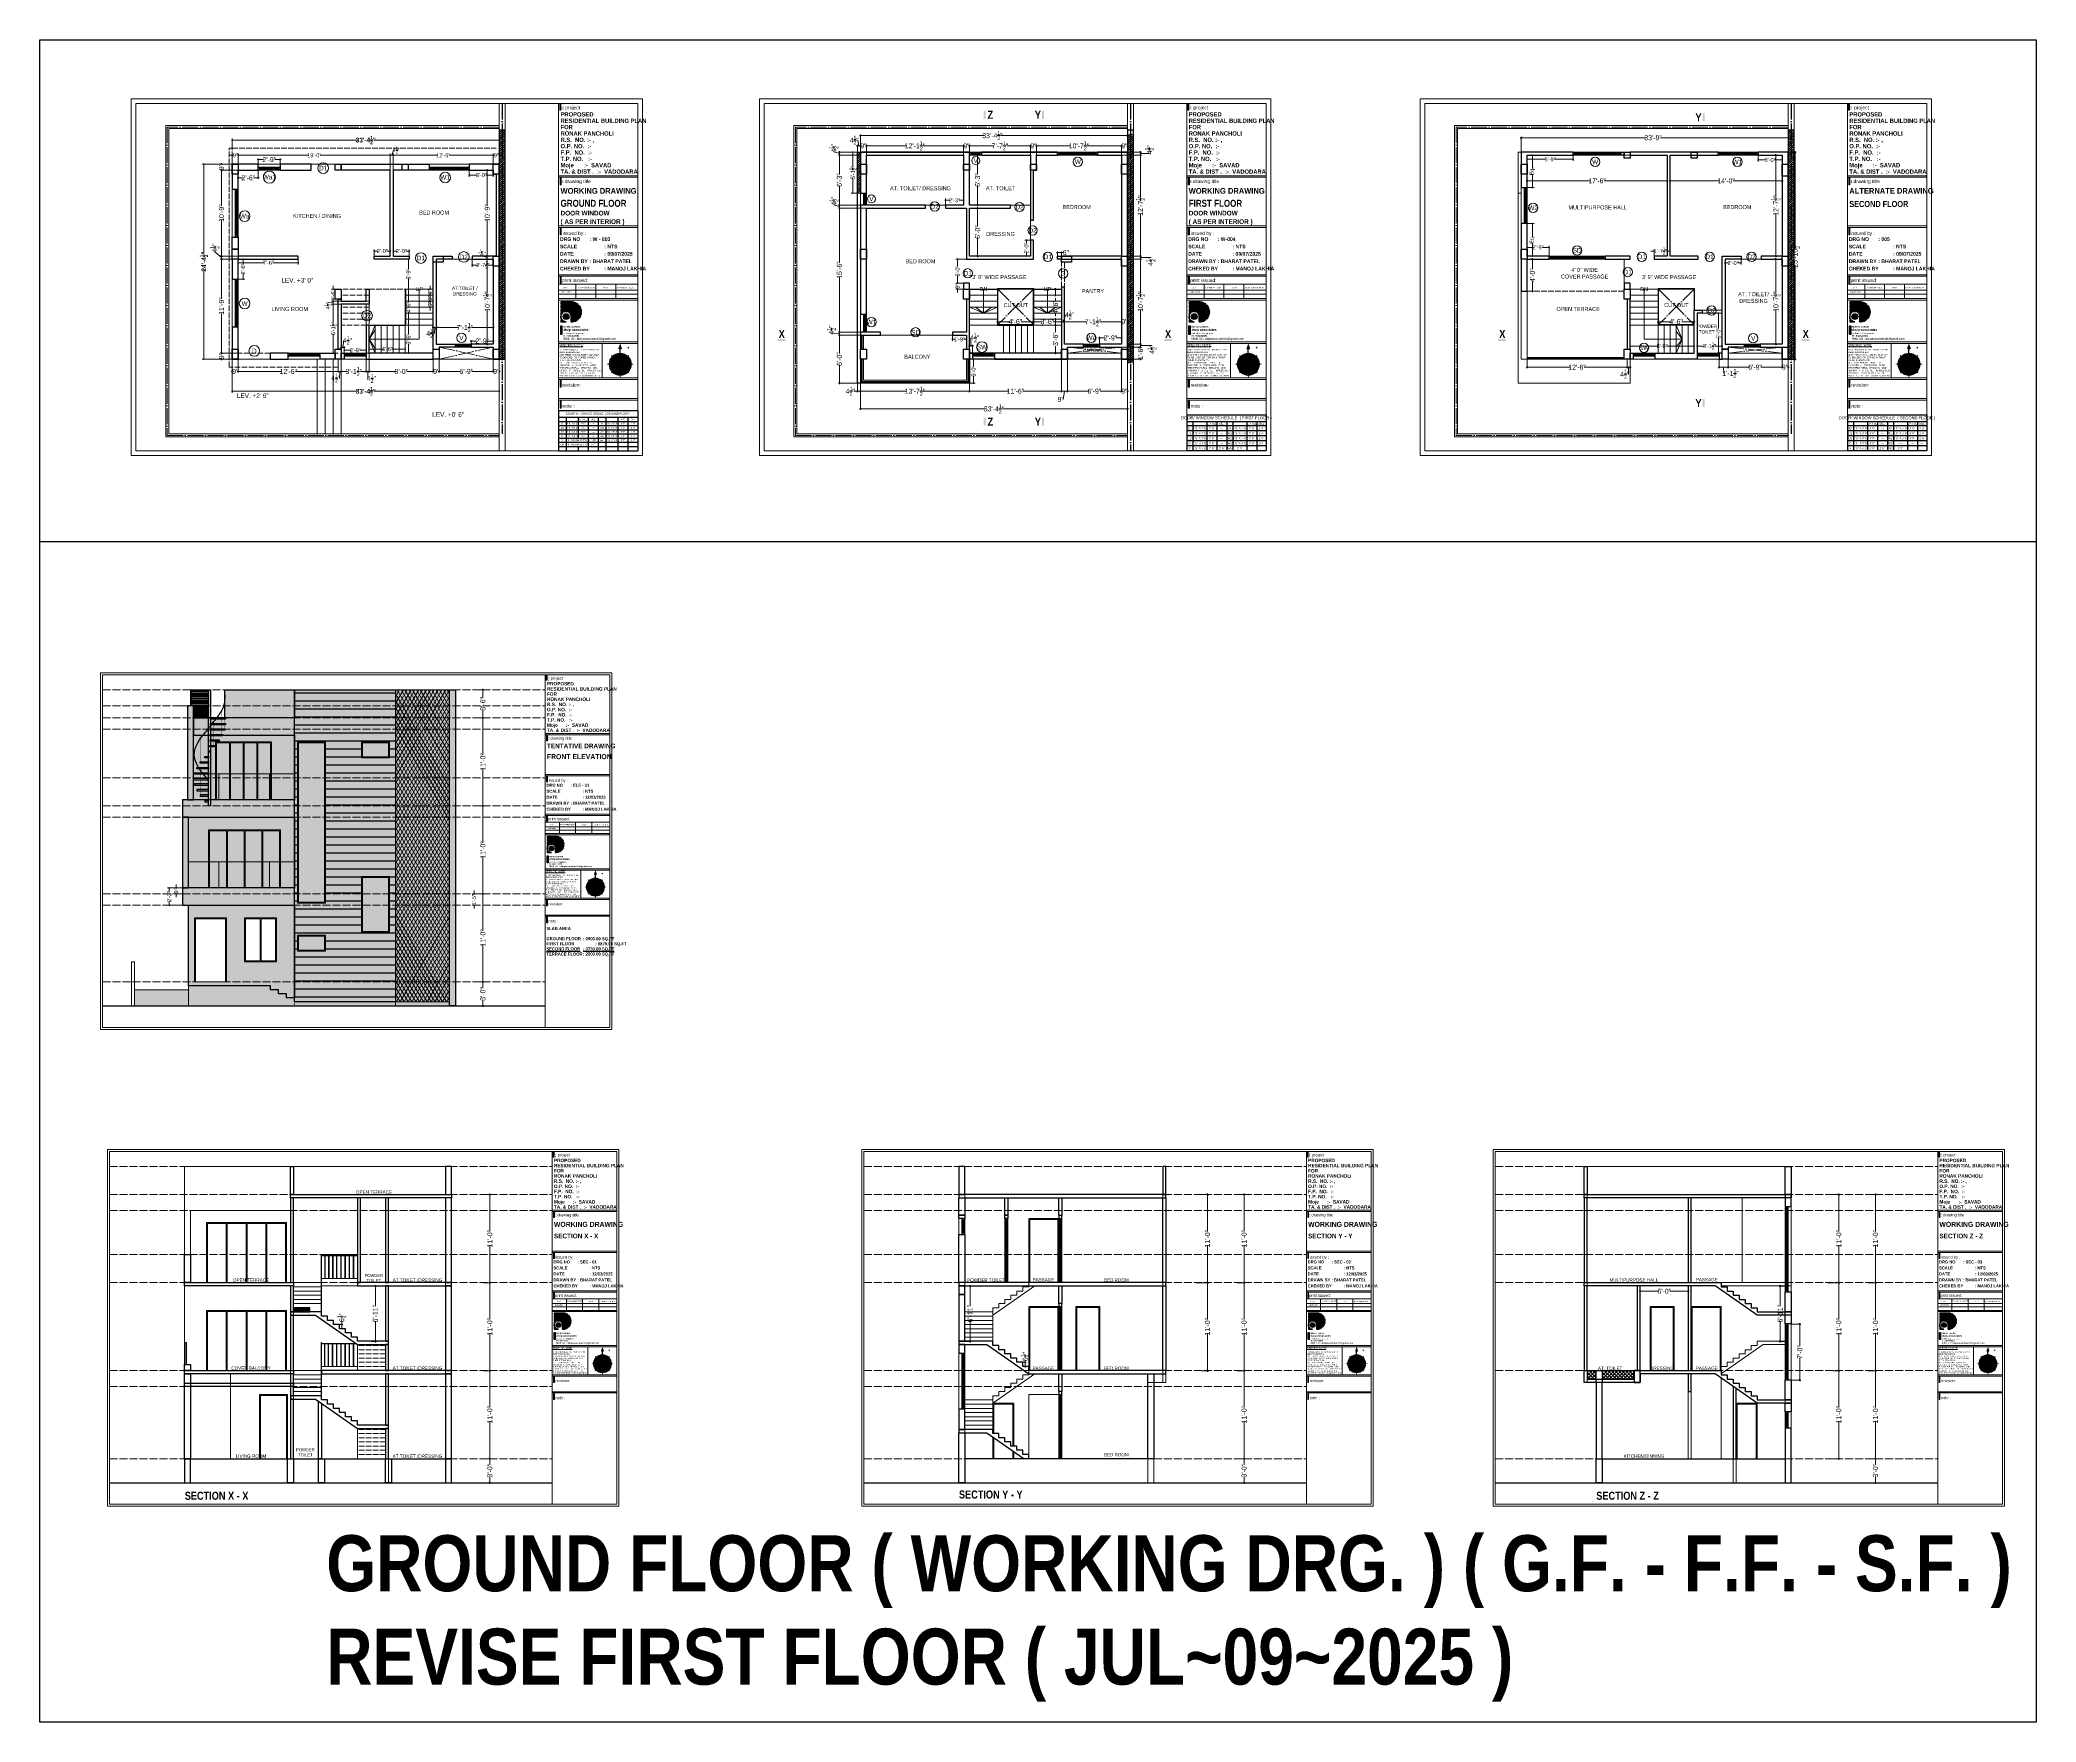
# Model space of a CAD drawing. Header units: millimetres. Extents: x 56222 to 162971, y -175692 to -121287.
# Drawn here: x 154711 to 157705, y -174656 to -172133 of the extents above; entities that cross this region are included whole.
import ezdxf
from ezdxf.enums import TextEntityAlignment as Align

# ---------------------------------------------------------------- set-up
doc = ezdxf.new("R2010")
doc.units = ezdxf.units.MM
doc.header["$MEASUREMENT"] = 0
doc.header["$PDMODE"] = 35
doc.linetypes.add('ACAD_ISO02W100', pattern=[15, 12, -3])
doc.linetypes.add('ACAD_ISO04W100', pattern=[30, 24, -3, 0, -3])
doc.layers.get('Defpoints').update_dxf_attribs({"color": 220})
for name, color, linetype, lineweight in [('@~LEVEL GRID LINE', 43, 'ACAD_ISO02W100', 9), ('CENTERLINE ( COLUMN ) ~ DIM', 7, 'Continuous', 9), ('COLUMN', 1, 'Continuous', 30), ('ELEVATION', 250, 'Continuous', 9), ('ELEVATION ( D~W~RaiL )', 250, 'Continuous', 9), ('ELEVATION ( HATCH )', 251, 'Continuous', 9), ('ELEVATION ( SPIRAL STAIR )', 250, 'Continuous', 9), ('ELEVATION ( WALL COLOUR ) X_', 7, 'Continuous', 9), ('FIRST FLOOR', 7, 'Continuous', 9), ('FIRST FLOOR ( DIM )', 250, 'Continuous', 9), ('FIRST FLOOR ( DW_RAIL )', 7, 'Continuous', 9), ('FIRST FLOOR ( TEXT )', 7, 'Continuous', 9), ('FIRST FLOOR_( D - W & RAILING )', 251, 'Continuous', 9), ('FIRST FLOOR_( PLine )_', 251, 'Continuous', 30), ('FIRST FLOOR_( STAIR )', 251, 'Continuous', 9), ('GROUND FLOOR', 7, 'Continuous', 9), ('GROUND FLOOR  ( DIM )', 7, 'Continuous', 9), ('GROUND FLOOR  ( HATCH )', 251, 'Continuous', 9), ('GROUND FLOOR  ( PLINE )', 251, 'Continuous', 30), ('GROUND FLOOR ( DW_RAIL )', 7, 'Continuous', 9), ('GROUND FLOOR ( STAIR )', 251, 'Continuous', 9), ('plot boundary', 26, 'Continuous', 30), ('SECOND FLOOR', 7, 'Continuous', 9), ('SECOND FLOOR  ( PLINE )', 251, 'Continuous', 30), ('SECOND FLOOR ( DIM )', 7, 'Continuous', 9), ('SECOND FLOOR ( DW_RAIL )', 7, 'Continuous', 9), ('SECOND FLOOR ( PLine )', 7, 'Continuous', 30), ('SECOND FLOOR ( TEXT )', 7, 'Continuous', 9), ('SECTION', 7, 'Continuous', 9), ('SECTION ( DIM )', 250, 'Continuous', 18), ('SECTION ( D~W~RaiL )', 250, 'Continuous', 18), ('SECTION ( GLASS  COLOUR ) X_', 7, 'Continuous', 9), ('SECTION ( HATCH  )', 252, 'Continuous', 9), ('SECTION ( PLine )', 251, 'Continuous', 30), ('SECTION ( SLAB PLine )', 104, 'Continuous', 30), ('STAIRCASE', 45, 'Continuous', 25), ('X_PLOT', 1, 'Continuous', 9), ('X_SHEET', 7, 'Continuous', 9), ('XX~STR BEAM', 5, 'ACAD_ISO02W100', 9)]:
    doc.layers.add(name, color=color, linetype=linetype, lineweight=lineweight)
for name, color, linetype in [('ELEVATION ( GLASS COLOUR ) X_', 7, 'Continuous'), ('ELEVATION )~BOUNDRY ~( WALL COLOUR ) _', 7, 'Continuous'), ('GROUND FLOOR  ( Text )', 251, 'Continuous'), ('SECTION ( Text )', 250, 'Continuous')]:
    doc.layers.add(name, color=color, linetype=linetype)
doc.layers.add('XX~SLAB ( PLINE )', color=251, linetype='Continuous', plot=False)
doc.styles.add("AR_0'-0", font='arial.ttf')
doc.styles.add('AR_6', font='arial.ttf', dxfattribs={"height": 6})
doc.styles.add('Cn BT~6', font='swissc.ttf', dxfattribs={"height": 6})
doc.styles.add("Cn_BT_0'-0", font='swissc.ttf')
doc.styles.add('Cn_BT_7', font='swissc.ttf', dxfattribs={"height": 7})
doc.styles.add('Cn_BT_7½', font='swissc.ttf', dxfattribs={"height": 7.5})
doc.styles.add('DUTCH801', font='dutcheb.ttf', dxfattribs={"height": 6.5})
doc.styles.add('KATHA', font='swissc.ttf')
doc.styles.get("Standard").update_dxf_attribs({"font": 'arial.ttf', "height": 6})
doc.dimstyles.new('Cn BT~6', dxfattribs={"dimtxt": 0.18, "dimasz": 2.5, "dimexe": 2.5, "dimexo": 0, "dimgap": 0.09, "dimtad": 0, "dimdec": 3, "dimzin": 3, "dimdsep": 46, "dimlunit": 4, "dimtxsty": 'Cn BT~6', "dimblk": 'DOT', "dimcen": 0.09, "dimdle": 2, "dimclrd": 250, "dimclre": 250, "dimclrt": 5, "dimadec": 0, "dimazin": 0, "dimtfac": 0.75, "dimtdec": 3, "dimtofl": 0, "dimtmove": 0, "dimatfit": 3, "dimfxl": 1, "dimtolj": 1, "dimtzin": 0, "dimlwd": 15, "dimlwe": 15, "dimarcsym": 0})
doc.dimstyles.new('Cn_BT_7½', dxfattribs={"dimtxt": 9, "dimasz": 3, "dimexe": 1.5, "dimexo": 0, "dimgap": 0.09, "dimtad": 0, "dimdec": 3, "dimzin": 3, "dimdsep": 46, "dimlunit": 4, "dimtxsty": 'Cn_BT_7½', "dimblk": 'ARCHTICK', "dimcen": 0.09, "dimdle": 1.5, "dimclrd": 251, "dimclre": 251, "dimclrt": 14, "dimadec": 0, "dimazin": 0, "dimtfac": 0.75, "dimtdec": 3, "dimtofl": 0, "dimtmove": 0, "dimatfit": 3, "dimfxl": 0, "dimtolj": 1, "dimtzin": 0, "dimlwd": 15, "dimlwe": 15, "dimarcsym": 0})

# ---------------------------------------------------------------- blocks, each defined once
blk = doc.blocks.new('_ArchTick')
at = {"color": 0, "linetype": 'ByBlock', "const_width": 0.15}
blk.add_lwpolyline([(-0.5, -0.5), (0.5, 0.5)], dxfattribs=at)
blk = doc.blocks.new('*D226')
at = {"layer": 'Defpoints', "color": 0, "transparency": 16777216}
for p in [(156333.5, -172305.6), (156342.5, -172301.1), (156362.1, -172305.6)]:
    blk.add_point(p, dxfattribs=at)
at = {"layer": 'FIRST FLOOR ( DIM )', "color": 251, "lineweight": 15, "transparency": 16777216}
for p, q in [((156333.5, -172305.6), (156363.6, -172305.6)), ((156342.5, -172301.1), (156363.6, -172301.1)), ((156362.1, -172299.6), (156362.1, -172307.1)), ((156362.1, -172303.4), (156375.8, -172303.3)), ((156375.8, -172303.3), (156375.8, -172303.1))]:
    blk.add_line(p, q, dxfattribs=at)
at = {"layer": 'FIRST FLOOR ( DIM )', "color": 251, "lineweight": 15, "transparency": 16777216, "xscale": 3, "yscale": 3, "zscale": 3}
for p, rotation in [((156362.1, -172301.1), 90), ((156362.1, -172305.6), 270)]:
    blk.add_blockref('_ArchTick', p, dxfattribs=dict(at, rotation=rotation))
at = {"layer": 'FIRST FLOOR ( DIM )', "color": 14, "transparency": 16777216, "insert": (156375.8, -172297.7), "char_height": 7.5, "attachment_point": 5, "rotation": 90, "style": 'Cn_BT_7½'}
blk.add_mtext('\\A1;4{\\H0.750000x;\\S1/2;}"', dxfattribs=at)
blk = doc.blocks.new('*D225')
at = {"layer": 'Defpoints', "color": 0, "transparency": 16777216}
for p in [(156342.5, -172461.6), (156342.5, -172589.1), (156362.1, -172589.1)]:
    blk.add_point(p, dxfattribs=at)
at = {"layer": 'FIRST FLOOR ( DIM )', "color": 251, "lineweight": 15, "transparency": 16777216}
for p, q in [((156342.5, -172461.6), (156363.6, -172461.6)), ((156362.1, -172460.1), (156362.1, -172512.8)), ((156362.1, -172590.6), (156362.1, -172537.9)), ((156342.5, -172589.1), (156363.6, -172589.1))]:
    blk.add_line(p, q, dxfattribs=at)
at = {"layer": 'FIRST FLOOR ( DIM )', "color": 251, "lineweight": 15, "transparency": 16777216, "xscale": 3, "yscale": 3, "zscale": 3}
for p, rotation in [((156362.1, -172461.6), 90), ((156362.1, -172589.1), 270)]:
    blk.add_blockref('_ArchTick', p, dxfattribs=dict(at, rotation=rotation))
at = {"layer": 'FIRST FLOOR ( DIM )', "color": 14, "transparency": 16777216, "insert": (156362.1, -172525.4), "char_height": 7.5, "attachment_point": 5, "rotation": 90, "style": 'Cn_BT_7½'}
blk.add_mtext('\\A1;10\'-7{\\H0.750000x;\\S1/2;}"', dxfattribs=at)
blk = doc.blocks.new('*D224')
at = {"layer": 'Defpoints', "color": 0, "transparency": 16777216}
for p in [(156342.5, -172305.6), (156342.5, -172457.1), (156362.1, -172457.1)]:
    blk.add_point(p, dxfattribs=at)
at = {"layer": 'FIRST FLOOR ( DIM )', "color": 251, "lineweight": 15, "transparency": 16777216}
for p, q in [((156342.5, -172305.6), (156363.6, -172305.6)), ((156362.1, -172304.1), (156362.1, -172368.8)), ((156362.1, -172458.6), (156362.1, -172393.9)), ((156342.5, -172457.1), (156363.6, -172457.1))]:
    blk.add_line(p, q, dxfattribs=at)
at = {"layer": 'FIRST FLOOR ( DIM )', "color": 251, "lineweight": 15, "transparency": 16777216, "xscale": 3, "yscale": 3, "zscale": 3}
for p, rotation in [((156362.1, -172305.6), 90), ((156362.1, -172457.1), 270)]:
    blk.add_blockref('_ArchTick', p, dxfattribs=dict(at, rotation=rotation))
at = {"layer": 'FIRST FLOOR ( DIM )', "color": 14, "transparency": 16777216, "insert": (156362.1, -172381.4), "char_height": 7.5, "attachment_point": 5, "rotation": 90, "style": 'Cn_BT_7½'}
blk.add_mtext('\\A1;12\'-7{\\H0.750000x;\\S1/2;}"', dxfattribs=at)
blk = doc.blocks.new('*D223')
at = {"layer": 'Defpoints', "color": 0, "transparency": 16777216}
for p in [(155942, -172276.5), (155942, -172301.1), (156342.5, -172301.1)]:
    blk.add_point(p, dxfattribs=at)
at = {"layer": 'FIRST FLOOR ( DIM )', "color": 251, "lineweight": 15, "transparency": 16777216}
for p, q in [((155940.5, -172276.5), (156127.3, -172276.5)), ((155942, -172301.1), (155942, -172275)), ((156344, -172276.5), (156152.7, -172276.5)), ((156342.5, -172301.1), (156342.5, -172275))]:
    blk.add_line(p, q, dxfattribs=at)
at = {"layer": 'FIRST FLOOR ( DIM )', "color": 251, "lineweight": 15, "transparency": 16777216, "xscale": 3, "yscale": 3, "zscale": 3, "rotation": 180}
blk.add_blockref('_ArchTick', (155942, -172276.5), dxfattribs=at)
at = {"layer": 'FIRST FLOOR ( DIM )', "color": 251, "lineweight": 15, "transparency": 16777216, "xscale": 3, "yscale": 3, "zscale": 3}
blk.add_blockref('_ArchTick', (156342.5, -172276.5), dxfattribs=at)
at = {"layer": 'FIRST FLOOR ( DIM )', "color": 14, "transparency": 16777216, "insert": (156140, -172276.5), "char_height": 7.5, "attachment_point": 5, "style": 'Cn_BT_7½'}
blk.add_mtext('\\A1;33\'-4{\\H0.750000x;\\S1/2;}"', dxfattribs=at)
blk = doc.blocks.new('NORTH')
h = blk.add_hatch(color=9)
h.set_gradient(color1=(201, 201, 201), color2=(237, 237, 237), one_color=1, tint=0.93, name='SPHERICAL')
edge = h.paths.add_edge_path()
edge.add_arc((329168.4, -156620.1), 24.1, 0, 360)
at = {"layer": 'X_SHEET'}
for color, points in [(47, [(329153.4, -156609.4), (329153.4, -156605.1), (329157.7, -156605.1)]), (224, [(329168.4, -156574.8), (329168.4, -156588.4), (329164.1, -156586.7)]), (47, [(329165.3, -156602), (329168.4, -156598.9), (329171.4, -156602)]), (230, [(329172.6, -156586.7), (329168.4, -156588.4), (329168.4, -156574.8)]), (47, [(329179, -156605.1), (329183.3, -156605.1), (329183.3, -156609.4)]), (224, [(329143.4, -156619.9), (329144.3, -156618.2), (329138.4, -156619.9)]), (230, [(329144.3, -156621.6), (329143.4, -156619.9), (329138.4, -156619.9)]), (47, [(329147.2, -156620), (329150.3, -156617), (329150.3, -156623.1)]), (47, [(329153.4, -156635), (329153.4, -156630.7), (329157.7, -156635)]), (47, [(329171.4, -156638.2), (329165.3, -156638.1), (329168.3, -156641.2)]), (230, [(329166.7, -156644.1), (329168.4, -156645), (329168.4, -156650.1)]), (224, [(329168.4, -156645), (329170.1, -156644.1), (329168.4, -156650.1)]), (47, [(329179, -156635), (329183.3, -156630.7), (329183.3, -156635)]), (47, [(329186.5, -156623.1), (329186.5, -156617), (329189.5, -156620.1)]), (224, [(329193.3, -156619.9), (329192.5, -156618.2), (329198.4, -156619.9)]), (230, [(329192.5, -156621.6), (329193.3, -156619.9), (329198.4, -156619.9)])]:
    blk.add_hatch(color=color, dxfattribs=at).paths.add_polyline_path(points)
at = {"color": 250, "lineweight": 9}
for p, q in [((329146.1, -156610.8), (329166.6, -156619.3)), ((329151.3, -156603), (329149.2, -156600.9)), ((329167.6, -156618.3), (329159.1, -156597.8)), ((329169.1, -156618.3), (329177.6, -156597.8)), ((329170.1, -156619.3), (329190.7, -156610.8)), ((329185.4, -156603), (329187.6, -156600.9)), ((329146.1, -156629.3), (329166.6, -156620.8)), ((329151.3, -156637.1), (329149.2, -156639.2)), ((329159.1, -156642.4), (329167.6, -156621.8)), ((329177.6, -156642.4), (329169.1, -156621.8)), ((329170.1, -156620.8), (329190.7, -156629.3)), ((329185.4, -156637.1), (329187.6, -156639.2))]:
    blk.add_line(p, q, dxfattribs=at)
at = {"color": 254, "lineweight": 5}
for p, q in [((329168.4, -156618.2), (329168.4, -156612.9)), ((329185.4, -156582.8), (329187.6, -156585)), ((329166.5, -156620.1), (329161.2, -156620.1)), ((329167, -156618.7), (329163.3, -156615)), ((329167, -156621.4), (329163.3, -156625.1)), ((329168.4, -156621.9), (329168.4, -156627.2)), ((329169.7, -156618.7), (329173.4, -156615)), ((329169.7, -156621.4), (329173.4, -156625.1)), ((329170.2, -156620.1), (329175.5, -156620.1))]:
    blk.add_line(p, q, dxfattribs=at)
at = {"color": 1}
blk.add_line((329171.1, -156626.7), (329169.1, -156621.8), dxfattribs=at)
at = {"lineweight": 9}
for radius in [24.1, 21.1, 10.2, 7.18, 1.88]:
    blk.add_circle((329168.4, -156620.1), radius, dxfattribs=at)
at = {"layer": 'X_SHEET', "color": 29, "linetype": 'Continuous', "lineweight": 25}
blk.add_line((329168.4, -156595.9), (329168.4, -156588.4), dxfattribs=at)
at = {"layer": 'X_SHEET', "color": 26, "linetype": 'ByBlock', "lineweight": -2, "style": 'DUTCH801'}
for s, rotation, p in [('NW', 44.9141, (329156.2, -156607.4)), ('N', 359.9141, (329168.3, -156602.4)), ('S', 359.9141, (329168.4, -156634.9)), ('SE', 44.9141, (329178.9, -156630.5))]:
    blk.add_text(s, height=2.7, rotation=rotation, dxfattribs=at).set_placement(p, align=Align.TOP_CENTER)
for s, rotation, p in [('NE', 314.9141, (329178.9, -156609.6)), ('W', 89.9141, (329153.5, -156620)), ('SW', 314.9141, (329156.3, -156632.7)), ('E', 89.9141, (329186.1, -156619.8))]:
    blk.add_text(s, height=2.7, rotation=rotation, dxfattribs=at).set_placement(p, align=Align.CENTER)
blk = doc.blocks.new('logo')
at = {"layer": 'STAIRCASE', "linetype": 'Continuous', "ltscale": 15}
h = blk.add_hatch(color=0, dxfattribs=at)
edge = h.paths.add_edge_path()
edge.add_line((52190, -8439), (52132, -8439))
edge.add_line((52132, -8439), (52132, -8451))
edge.add_line((52132, -8451), (52219, -8451))
edge.add_arc((52186, -8490), 51, 49.5898, 85.3906)
edge = h.paths.add_edge_path()
edge.add_line((52225, -8457), (52132, -8457))
edge.add_line((52132, -8457), (52132, -8469))
edge.add_line((52132, -8469), (52233, -8469))
edge.add_arc((52186, -8490), 51, 24.196, 40.1809)
edge = h.paths.add_edge_path()
edge.add_line((52235, -8475), (52132, -8475))
edge.add_line((52132, -8475), (52132, -8487))
edge.add_line((52132, -8487), (52237, -8487))
edge.add_arc((52186, -8490), 51, 3.3421, 17.076)
edge = h.paths.add_edge_path()
edge.add_line((52237, -8493), (52175, -8493))
edge.add_arc((52158, -8514), 26.8, 19.8001, 51.8901, ccw=False)
edge.add_line((52184, -8505), (52235, -8505))
edge.add_arc((52186, -8490), 51, 342.9464, 356.6794)
edge = h.paths.add_edge_path()
edge.add_line((52233, -8511), (52184, -8511))
edge.add_line((52184, -8511), (52184, -8523))
edge.add_line((52184, -8523), (52225, -8523))
edge.add_arc((52186, -8490), 51, 319.8472, 335.8275)
edge = h.paths.add_edge_path()
edge.add_line((52219, -8528), (52184, -8528))
edge.add_line((52184, -8528), (52184, -8540))
edge.add_line((52184, -8540), (52190, -8540))
edge.add_arc((52186, -8490), 51, 274.8693, 310.4434)
edge = h.paths.add_edge_path()
edge.add_line((52136, -8528), (52132, -8528))
edge.add_line((52132, -8528), (52132, -8540))
edge.add_line((52132, -8540), (52158, -8540))
edge.add_arc((52158, -8514), 26.8, 213.4982, 270, ccw=False)
edge = h.paths.add_edge_path()
edge.add_line((52132, -8514), (52132, -8523))
edge.add_line((52132, -8523), (52133, -8523))
edge.add_arc((52158, -8514), 26.8, 180, 199.307, ccw=False)
edge = h.paths.add_edge_path()
edge.add_line((52132, -8511), (52132, -8511))
edge.add_line((52132, -8511), (52132, -8514))
edge.add_arc((52158, -8514), 26.8, 173.2545, 180, ccw=False)
edge = h.paths.add_edge_path()
edge.add_line((52142, -8493), (52132, -8493))
edge.add_line((52132, -8493), (52132, -8505))
edge.add_line((52132, -8505), (52133, -8505))
edge.add_arc((52158, -8514), 26.8, 128.1099, 160.1999, ccw=False)
edge = h.paths.add_edge_path()
edge.add_arc((52158, -8514), 14.8, 0, 360)
at = {"layer": 'STAIRCASE', "color": 0, "linetype": 'Continuous', "ltscale": 15}
blk.add_line((52184, -8540), (52184, -8505), dxfattribs=at)
for points in [[(52190, -8439), (52132, -8439), (52132, -8451), (52219, -8451, 0.157494)], [(52225, -8457), (52132, -8457), (52132, -8469), (52233, -8469, 0.06986)], [(52235, -8475), (52132, -8475), (52132, -8487), (52237, -8487, 0.059998)], [(52142, -8493), (52132, -8493), (52132, -8505), (52133, -8505, -0.140942)], [(52132, -8511), (52132, -8511), (52132, -8514, -0.029441)], [(52132, -8514), (52132, -8523), (52133, -8523, -0.084443)], [(52136, -8528), (52132, -8528), (52132, -8540), (52158, -8540, -0.251655)], [(52237, -8493), (52175, -8493, -0.140942), (52184, -8505), (52235, -8505, 0.059993)], [(52233, -8511), (52184, -8511), (52184, -8523), (52225, -8523, 0.069841)], [(52219, -8528), (52184, -8528), (52184, -8540), (52190, -8540, 0.15648)]]:
    blk.add_lwpolyline(points, format="xyb", close=True, dxfattribs=at)
blk.add_circle((52158, -8514), 14.8, dxfattribs=at)
blk.add_arc((52158, -8514), 26.8, 19.8001, 270, dxfattribs=at)
blk = doc.blocks.new('*D222')
at = {"layer": 'Defpoints', "color": 0, "transparency": 16777216}
for p in [(156243.5, -172555.5), (156201.5, -172559.8), (156243.5, -172559.8)]:
    blk.add_point(p, dxfattribs=at)
at = {"layer": 'FIRST FLOOR ( DIM )', "color": 251, "lineweight": 15, "transparency": 16777216}
for p, q in [((156200, -172555.5), (156214, -172555.5)), ((156201.5, -172559.8), (156201.5, -172554)), ((156245, -172555.5), (156231.1, -172555.5)), ((156243.5, -172559.8), (156243.5, -172554))]:
    blk.add_line(p, q, dxfattribs=at)
at = {"layer": 'FIRST FLOOR ( DIM )', "color": 251, "lineweight": 15, "transparency": 16777216, "xscale": 3, "yscale": 3, "zscale": 3, "rotation": 180}
blk.add_blockref('_ArchTick', (156201.5, -172555.5), dxfattribs=at)
at = {"layer": 'FIRST FLOOR ( DIM )', "color": 251, "lineweight": 15, "transparency": 16777216, "xscale": 3, "yscale": 3, "zscale": 3}
blk.add_blockref('_ArchTick', (156243.5, -172555.5), dxfattribs=at)
at = {"layer": 'FIRST FLOOR ( DIM )', "color": 14, "transparency": 16777216, "insert": (156222.5, -172555.5), "char_height": 7.5, "attachment_point": 5, "style": 'Cn_BT_7½'}
blk.add_mtext('\\A1;3\'-6"', dxfattribs=at)
blk = doc.blocks.new('*D221')
at = {"layer": 'Defpoints', "color": 0, "transparency": 16777216}
for p in [(156201.5, -172555.5), (156147.5, -172560.6), (156201.5, -172560.6)]:
    blk.add_point(p, dxfattribs=at)
at = {"layer": 'FIRST FLOOR ( DIM )', "color": 251, "lineweight": 15, "transparency": 16777216}
for p, q in [((156146, -172555.5), (156165.9, -172555.5)), ((156147.5, -172560.6), (156147.5, -172554)), ((156203, -172555.5), (156183.1, -172555.5)), ((156201.5, -172560.6), (156201.5, -172554))]:
    blk.add_line(p, q, dxfattribs=at)
at = {"layer": 'FIRST FLOOR ( DIM )', "color": 251, "lineweight": 15, "transparency": 16777216, "xscale": 3, "yscale": 3, "zscale": 3, "rotation": 180}
blk.add_blockref('_ArchTick', (156147.5, -172555.5), dxfattribs=at)
at = {"layer": 'FIRST FLOOR ( DIM )', "color": 251, "lineweight": 15, "transparency": 16777216, "xscale": 3, "yscale": 3, "zscale": 3}
blk.add_blockref('_ArchTick', (156201.5, -172555.5), dxfattribs=at)
at = {"layer": 'FIRST FLOOR ( DIM )', "color": 14, "transparency": 16777216, "insert": (156174.5, -172555.5), "char_height": 7.5, "attachment_point": 5, "style": 'Cn_BT_7½'}
blk.add_mtext('\\A1;4\'-6"', dxfattribs=at)
blk = doc.blocks.new('*D220')
at = {"layer": 'Defpoints', "color": 0, "transparency": 16777216}
for p in [(155942, -172611.6), (156105.5, -172611.6), (156105.5, -172659.8)]:
    blk.add_point(p, dxfattribs=at)
at = {"layer": 'FIRST FLOOR ( DIM )', "color": 251, "lineweight": 15, "transparency": 16777216}
for p, q in [((155942, -172611.6), (155942, -172661.3)), ((156105.5, -172611.6), (156105.5, -172661.3)), ((155940.5, -172659.8), (156011.2, -172659.8)), ((156107, -172659.8), (156036.3, -172659.8))]:
    blk.add_line(p, q, dxfattribs=at)
at = {"layer": 'FIRST FLOOR ( DIM )', "color": 251, "lineweight": 15, "transparency": 16777216, "xscale": 3, "yscale": 3, "zscale": 3, "rotation": 180}
blk.add_blockref('_ArchTick', (155942, -172659.8), dxfattribs=at)
at = {"layer": 'FIRST FLOOR ( DIM )', "color": 251, "lineweight": 15, "transparency": 16777216, "xscale": 3, "yscale": 3, "zscale": 3}
blk.add_blockref('_ArchTick', (156105.5, -172659.8), dxfattribs=at)
at = {"layer": 'FIRST FLOOR ( DIM )', "color": 14, "transparency": 16777216, "insert": (156023.8, -172659.8), "char_height": 7.5, "attachment_point": 5, "style": 'Cn_BT_7½'}
blk.add_mtext('\\A1;13\'-7{\\H0.750000x;\\S1/2;}"', dxfattribs=at)
blk = doc.blocks.new('*D219')
at = {"layer": 'Defpoints', "color": 0, "transparency": 16777216}
for p in [(156243.5, -172611.6), (156252.5, -172611.6), (156252.5, -172659.8)]:
    blk.add_point(p, dxfattribs=at)
at = {"layer": 'FIRST FLOOR ( DIM )', "color": 251, "lineweight": 15, "transparency": 16777216}
for p, q in [((156243.5, -172611.6), (156243.5, -172661.3)), ((156252.5, -172611.6), (156252.5, -172661.3)), ((156242, -172659.8), (156254, -172659.8)), ((156246.3, -172672.1), (156246.1, -172672.1)), ((156248, -172659.8), (156246.3, -172672.1))]:
    blk.add_line(p, q, dxfattribs=at)
at = {"layer": 'FIRST FLOOR ( DIM )', "color": 251, "lineweight": 15, "transparency": 16777216, "xscale": 3, "yscale": 3, "zscale": 3, "rotation": 180}
blk.add_blockref('_ArchTick', (156243.5, -172659.8), dxfattribs=at)
at = {"layer": 'FIRST FLOOR ( DIM )', "color": 251, "lineweight": 15, "transparency": 16777216, "xscale": 3, "yscale": 3, "zscale": 3}
blk.add_blockref('_ArchTick', (156252.5, -172659.8), dxfattribs=at)
at = {"layer": 'FIRST FLOOR ( DIM )', "color": 14, "transparency": 16777216, "insert": (156242.5, -172672.1), "char_height": 7.5, "attachment_point": 5, "style": 'Cn_BT_7½'}
blk.add_mtext('\\A1;9"', dxfattribs=at)
blk = doc.blocks.new('*D218')
at = {"layer": 'Defpoints', "color": 0, "transparency": 16777216}
for p in [(156252.5, -172611.6), (156333.5, -172611.6), (156333.5, -172659.8)]:
    blk.add_point(p, dxfattribs=at)
at = {"layer": 'FIRST FLOOR ( DIM )', "color": 251, "lineweight": 15, "transparency": 16777216}
for p, q in [((156252.5, -172611.6), (156252.5, -172661.3)), ((156333.5, -172611.6), (156333.5, -172661.3)), ((156251, -172659.8), (156284.5, -172659.8)), ((156335, -172659.8), (156301.5, -172659.8))]:
    blk.add_line(p, q, dxfattribs=at)
at = {"layer": 'FIRST FLOOR ( DIM )', "color": 251, "lineweight": 15, "transparency": 16777216, "xscale": 3, "yscale": 3, "zscale": 3, "rotation": 180}
blk.add_blockref('_ArchTick', (156252.5, -172659.8), dxfattribs=at)
at = {"layer": 'FIRST FLOOR ( DIM )', "color": 251, "lineweight": 15, "transparency": 16777216, "xscale": 3, "yscale": 3, "zscale": 3}
blk.add_blockref('_ArchTick', (156333.5, -172659.8), dxfattribs=at)
at = {"layer": 'FIRST FLOOR ( DIM )', "color": 14, "transparency": 16777216, "insert": (156293, -172659.8), "char_height": 7.5, "attachment_point": 5, "style": 'Cn_BT_7½'}
blk.add_mtext('\\A1;6\'-9"', dxfattribs=at)
blk = doc.blocks.new('*D217')
at = {"layer": 'Defpoints', "color": 0, "transparency": 16777216}
for p in [(156333.5, -172611.6), (156342.5, -172611.6), (156342.5, -172659.8)]:
    blk.add_point(p, dxfattribs=at)
at = {"layer": 'FIRST FLOOR ( DIM )', "color": 251, "lineweight": 15, "transparency": 16777216}
for p, q in [((156333.5, -172611.6), (156333.5, -172661.3)), ((156342.5, -172611.6), (156342.5, -172661.3)), ((156332, -172659.8), (156334.4, -172659.8)), ((156344, -172659.8), (156341.7, -172659.8))]:
    blk.add_line(p, q, dxfattribs=at)
at = {"layer": 'FIRST FLOOR ( DIM )', "color": 251, "lineweight": 15, "transparency": 16777216, "xscale": 3, "yscale": 3, "zscale": 3, "rotation": 180}
blk.add_blockref('_ArchTick', (156333.5, -172659.8), dxfattribs=at)
at = {"layer": 'FIRST FLOOR ( DIM )', "color": 251, "lineweight": 15, "transparency": 16777216, "xscale": 3, "yscale": 3, "zscale": 3}
blk.add_blockref('_ArchTick', (156342.5, -172659.8), dxfattribs=at)
at = {"layer": 'FIRST FLOOR ( DIM )', "color": 14, "transparency": 16777216, "insert": (156338, -172659.8), "char_height": 7.5, "attachment_point": 5, "style": 'Cn_BT_7½'}
blk.add_mtext('\\A1;9"', dxfattribs=at)
blk = doc.blocks.new('*D216')
at = {"layer": 'Defpoints', "color": 0, "transparency": 16777216}
for p in [(156105.5, -172385.1), (156105.5, -172457.1), (156117.8, -172457.1)]:
    blk.add_point(p, dxfattribs=at)
at = {"layer": 'FIRST FLOOR ( DIM )', "color": 251, "lineweight": 15, "transparency": 16777216}
for p, q in [((156105.5, -172385.1), (156119.3, -172385.1)), ((156117.8, -172383.6), (156117.8, -172412.6)), ((156117.8, -172458.6), (156117.8, -172429.6)), ((156105.5, -172457.1), (156119.3, -172457.1))]:
    blk.add_line(p, q, dxfattribs=at)
at = {"layer": 'FIRST FLOOR ( DIM )', "color": 251, "lineweight": 15, "transparency": 16777216, "xscale": 3, "yscale": 3, "zscale": 3}
for p, rotation in [((156117.8, -172385.1), 90), ((156117.8, -172457.1), 270)]:
    blk.add_blockref('_ArchTick', p, dxfattribs=dict(at, rotation=rotation))
at = {"layer": 'FIRST FLOOR ( DIM )', "color": 14, "transparency": 16777216, "insert": (156117.8, -172421.1), "char_height": 7.5, "attachment_point": 5, "rotation": 90, "style": 'Cn_BT_7½'}
blk.add_mtext('\\A1;6\'-0"', dxfattribs=at)
blk = doc.blocks.new('*D215')
at = {"layer": 'Defpoints', "color": 0, "transparency": 16777216}
for p in [(155951, -172385.1), (155910.4, -172571.1), (155942, -172571.1)]:
    blk.add_point(p, dxfattribs=at)
at = {"layer": 'FIRST FLOOR ( DIM )', "color": 251, "lineweight": 15, "transparency": 16777216}
for p, q in [((155951, -172385.1), (155908.9, -172385.1)), ((155910.4, -172383.6), (155910.4, -172467.3)), ((155910.4, -172572.6), (155910.4, -172489)), ((155942, -172571.1), (155908.9, -172571.1))]:
    blk.add_line(p, q, dxfattribs=at)
at = {"layer": 'FIRST FLOOR ( DIM )', "color": 251, "lineweight": 15, "transparency": 16777216, "xscale": 3, "yscale": 3, "zscale": 3}
for p, rotation in [((155910.4, -172385.1), 90), ((155910.4, -172571.1), 270)]:
    blk.add_blockref('_ArchTick', p, dxfattribs=dict(at, rotation=rotation))
at = {"layer": 'FIRST FLOOR ( DIM )', "color": 14, "transparency": 16777216, "insert": (155910.4, -172478.1), "char_height": 7.5, "attachment_point": 5, "rotation": 90, "style": 'Cn_BT_7½'}
blk.add_mtext('\\A1;15\'-6"', dxfattribs=at)
blk = doc.blocks.new('*D214')
at = {"layer": 'Defpoints', "color": 0, "transparency": 16777216}
for p in [(156117.8, -172305.6), (156124, -172305.6), (156124, -172380.6)]:
    blk.add_point(p, dxfattribs=at)
at = {"layer": 'GROUND FLOOR', "color": 251, "lineweight": 15, "transparency": 16777216}
for p, q in [((156124, -172305.6), (156116.3, -172305.6)), ((156117.8, -172304.1), (156117.8, -172334.6)), ((156117.8, -172382.1), (156117.8, -172351.6)), ((156124, -172380.6), (156116.3, -172380.6))]:
    blk.add_line(p, q, dxfattribs=at)
at = {"layer": 'GROUND FLOOR', "color": 251, "lineweight": 15, "transparency": 16777216, "xscale": 3, "yscale": 3, "zscale": 3}
for p, rotation in [((156117.8, -172305.6), 90), ((156117.8, -172380.6), 270)]:
    blk.add_blockref('_ArchTick', p, dxfattribs=dict(at, rotation=rotation))
at = {"layer": 'GROUND FLOOR', "color": 14, "transparency": 16777216, "insert": (156117.8, -172343.1), "char_height": 7.5, "attachment_point": 5, "rotation": 90, "style": 'Cn_BT_7½'}
blk.add_mtext('\\A1;6\'-3"', dxfattribs=at)
blk = doc.blocks.new('_Dot')
at = {"color": 0, "linetype": 'ByBlock', "lineweight": -2}
blk.add_line((-0.5, 0), (-1, 0), dxfattribs=at)
at = {"color": 0, "linetype": 'ByBlock', "const_width": 0.5}
blk.add_lwpolyline([(-0.25, 0, 1), (0.25, 0, 1)], format="xyb", close=True, dxfattribs=at)
blk = doc.blocks.new('*D213')
at = {"layer": 'Defpoints', "color": 0, "transparency": 16777216}
for p in [(156096.5, -172373.5), (156069.5, -172380.6), (156096.5, -172380.6)]:
    blk.add_point(p, dxfattribs=at)
at = {"layer": 'FIRST FLOOR ( DIM )', "color": 250, "lineweight": 15, "transparency": 16777216}
for p, q in [((156069.5, -172380.6), (156069.5, -172371)), ((156072, -172373.5), (156076.2, -172373.5)), ((156094, -172373.5), (156089.9, -172373.5)), ((156096.5, -172380.6), (156096.5, -172371))]:
    blk.add_line(p, q, dxfattribs=at)
at = {"layer": 'FIRST FLOOR ( DIM )', "color": 250, "lineweight": 15, "transparency": 16777216, "xscale": 2.5, "yscale": 2.5, "zscale": 2.5, "rotation": 180}
blk.add_blockref('_Dot', (156069.5, -172373.5), dxfattribs=at)
at = {"layer": 'FIRST FLOOR ( DIM )', "color": 250, "lineweight": 15, "transparency": 16777216, "xscale": 2.5, "yscale": 2.5, "zscale": 2.5}
blk.add_blockref('_Dot', (156096.5, -172373.5), dxfattribs=at)
at = {"layer": 'FIRST FLOOR ( DIM )', "color": 5, "transparency": 16777216, "insert": (156083, -172373.5), "char_height": 6, "attachment_point": 5, "style": 'Cn BT~6'}
blk.add_mtext('\\A1;2\'-3"', dxfattribs=at)
blk = doc.blocks.new('*D212')
at = {"layer": 'Defpoints', "color": 0, "transparency": 16777216}
for p in [(156105.5, -172611.6), (156243.5, -172611.6), (156243.5, -172659.8)]:
    blk.add_point(p, dxfattribs=at)
at = {"layer": 'FIRST FLOOR ( DIM )', "color": 251, "lineweight": 15, "transparency": 16777216}
for p, q in [((156105.5, -172611.6), (156105.5, -172661.3)), ((156243.5, -172611.6), (156243.5, -172661.3)), ((156104, -172659.8), (156163.7, -172659.8)), ((156245, -172659.8), (156185.4, -172659.8))]:
    blk.add_line(p, q, dxfattribs=at)
at = {"layer": 'FIRST FLOOR ( DIM )', "color": 251, "lineweight": 15, "transparency": 16777216, "xscale": 3, "yscale": 3, "zscale": 3, "rotation": 180}
blk.add_blockref('_ArchTick', (156105.5, -172659.8), dxfattribs=at)
at = {"layer": 'FIRST FLOOR ( DIM )', "color": 251, "lineweight": 15, "transparency": 16777216, "xscale": 3, "yscale": 3, "zscale": 3}
blk.add_blockref('_ArchTick', (156243.5, -172659.8), dxfattribs=at)
at = {"layer": 'FIRST FLOOR ( DIM )', "color": 14, "transparency": 16777216, "insert": (156174.5, -172659.8), "char_height": 7.5, "attachment_point": 5, "style": 'Cn_BT_7½'}
blk.add_mtext('\\A1;11\'-6"', dxfattribs=at)
blk = doc.blocks.new('*D211')
at = {"layer": 'Defpoints', "color": 0, "transparency": 16777216}
for p in [(156080, -172575.6), (156101, -172575.6), (156101, -172581.9)]:
    blk.add_point(p, dxfattribs=at)
at = {"layer": 'ELEVATION', "color": 250, "lineweight": 15, "transparency": 16777216}
for p, q in [((156080, -172575.6), (156080, -172584.4)), ((156082.5, -172581.9), (156083.8, -172581.9)), ((156098.5, -172581.9), (156097.2, -172581.9)), ((156101, -172575.6), (156101, -172584.4))]:
    blk.add_line(p, q, dxfattribs=at)
at = {"layer": 'ELEVATION', "color": 250, "lineweight": 15, "transparency": 16777216, "xscale": 2.5, "yscale": 2.5, "zscale": 2.5, "rotation": 180}
blk.add_blockref('_Dot', (156080, -172581.9), dxfattribs=at)
at = {"layer": 'ELEVATION', "color": 250, "lineweight": 15, "transparency": 16777216, "xscale": 2.5, "yscale": 2.5, "zscale": 2.5}
blk.add_blockref('_Dot', (156101, -172581.9), dxfattribs=at)
at = {"layer": 'ELEVATION', "color": 5, "transparency": 16777216, "insert": (156090.5, -172581.9), "char_height": 6, "attachment_point": 5, "style": 'Cn BT~6'}
blk.add_mtext('\\A1;1\'-9"', dxfattribs=at)
blk = doc.blocks.new('*D210')
at = {"layer": 'Defpoints', "color": 0, "transparency": 16777216}
for p in [(155910.4, -172571.1), (155942, -172571.1), (155942, -172575.6)]:
    blk.add_point(p, dxfattribs=at)
at = {"layer": 'FIRST FLOOR ( DIM )', "color": 251, "lineweight": 15, "transparency": 16777216}
for p, q in [((155910.4, -172573.4), (155898.4, -172573.5)), ((155898.4, -172573.5), (155898.4, -172573.4)), ((155942, -172571.1), (155908.9, -172571.1)), ((155942, -172575.6), (155908.9, -172575.6)), ((155910.4, -172577.1), (155910.4, -172569.6))]:
    blk.add_line(p, q, dxfattribs=at)
at = {"layer": 'FIRST FLOOR ( DIM )', "color": 251, "lineweight": 15, "transparency": 16777216, "xscale": 3, "yscale": 3, "zscale": 3}
for p, rotation in [((155910.4, -172571.1), 90), ((155910.4, -172575.6), 270)]:
    blk.add_blockref('_ArchTick', p, dxfattribs=dict(at, rotation=rotation))
at = {"layer": 'FIRST FLOOR ( DIM )', "color": 14, "transparency": 16777216, "insert": (155898.4, -172568), "char_height": 7.5, "attachment_point": 5, "rotation": 90, "style": 'Cn_BT_7½'}
blk.add_mtext('\\A1;4{\\H0.750000x;\\S1/2;}"', dxfattribs=at)
blk = doc.blocks.new('*D209')
at = {"layer": 'Defpoints', "color": 0, "transparency": 16777216}
for p in [(155910.4, -172380.6), (155942, -172380.6), (155951, -172385.1)]:
    blk.add_point(p, dxfattribs=at)
at = {"layer": 'FIRST FLOOR ( DIM )', "color": 251, "lineweight": 15, "transparency": 16777216}
for p, q in [((155902.2, -172380.4), (155902.2, -172380.2)), ((155910.4, -172382.9), (155902.2, -172380.4)), ((155942, -172380.6), (155908.9, -172380.6)), ((155951, -172385.1), (155908.9, -172385.1)), ((155910.4, -172386.6), (155910.4, -172379.1))]:
    blk.add_line(p, q, dxfattribs=at)
at = {"layer": 'FIRST FLOOR ( DIM )', "color": 251, "lineweight": 15, "transparency": 16777216, "xscale": 3, "yscale": 3, "zscale": 3}
for p, rotation in [((155910.4, -172380.6), 90), ((155910.4, -172385.1), 270)]:
    blk.add_blockref('_ArchTick', p, dxfattribs=dict(at, rotation=rotation))
at = {"layer": 'FIRST FLOOR ( DIM )', "color": 14, "transparency": 16777216, "insert": (155902.2, -172374.8), "char_height": 7.5, "attachment_point": 5, "rotation": 90, "style": 'Cn_BT_7½'}
blk.add_mtext('\\A1;4{\\H0.750000x;\\S1/2;}"', dxfattribs=at)
blk = doc.blocks.new('*D208')
at = {"layer": 'Defpoints', "color": 0, "transparency": 16777216}
for p in [(155910.4, -172305.6), (155942, -172305.6), (155942, -172380.6)]:
    blk.add_point(p, dxfattribs=at)
at = {"layer": 'FIRST FLOOR ( DIM )', "color": 251, "lineweight": 15, "transparency": 16777216}
for p, q in [((155942, -172305.6), (155908.9, -172305.6)), ((155910.4, -172304.1), (155910.4, -172334.6)), ((155910.4, -172382.1), (155910.4, -172351.6)), ((155942, -172380.6), (155908.9, -172380.6))]:
    blk.add_line(p, q, dxfattribs=at)
at = {"layer": 'FIRST FLOOR ( DIM )', "color": 251, "lineweight": 15, "transparency": 16777216, "xscale": 3, "yscale": 3, "zscale": 3}
for p, rotation in [((155910.4, -172305.6), 90), ((155910.4, -172380.6), 270)]:
    blk.add_blockref('_ArchTick', p, dxfattribs=dict(at, rotation=rotation))
at = {"layer": 'FIRST FLOOR ( DIM )', "color": 14, "transparency": 16777216, "insert": (155910.4, -172343.1), "char_height": 7.5, "attachment_point": 5, "rotation": 90, "style": 'Cn_BT_7½'}
blk.add_mtext('\\A1;6\'-3"', dxfattribs=at)
blk = doc.blocks.new('*D207')
at = {"layer": 'Defpoints', "color": 0, "transparency": 16777216}
for p in [(155910.4, -172301.1), (155942, -172301.1), (155942, -172305.6)]:
    blk.add_point(p, dxfattribs=at)
at = {"layer": 'FIRST FLOOR ( DIM )', "color": 251, "lineweight": 15, "transparency": 16777216}
for p, q in [((155902.2, -172300.9), (155902.2, -172300.7)), ((155910.4, -172303.4), (155902.2, -172300.9)), ((155942, -172301.1), (155908.9, -172301.1)), ((155942, -172305.6), (155908.9, -172305.6)), ((155910.4, -172307.1), (155910.4, -172299.6))]:
    blk.add_line(p, q, dxfattribs=at)
at = {"layer": 'FIRST FLOOR ( DIM )', "color": 251, "lineweight": 15, "transparency": 16777216, "xscale": 3, "yscale": 3, "zscale": 3}
for p, rotation in [((155910.4, -172301.1), 90), ((155910.4, -172305.6), 270)]:
    blk.add_blockref('_ArchTick', p, dxfattribs=dict(at, rotation=rotation))
at = {"layer": 'FIRST FLOOR ( DIM )', "color": 14, "transparency": 16777216, "insert": (155902.2, -172295.3), "char_height": 7.5, "attachment_point": 5, "rotation": 90, "style": 'Cn_BT_7½'}
blk.add_mtext('\\A1;4{\\H0.750000x;\\S1/2;}"', dxfattribs=at)
blk = doc.blocks.new('*D206')
at = {"layer": 'Defpoints', "color": 0, "transparency": 16777216}
for p in [(155930.6, -172301.1), (155937.5, -172301.1), (155937.5, -172362.6)]:
    blk.add_point(p, dxfattribs=at)
at = {"layer": 'FIRST FLOOR ( DIM )', "color": 250, "lineweight": 15, "transparency": 16777216}
for p, q in [((155937.5, -172301.1), (155928.1, -172301.1)), ((155930.6, -172303.6), (155930.6, -172323.7)), ((155930.6, -172360.1), (155930.6, -172340.1)), ((155937.5, -172362.6), (155928.1, -172362.6))]:
    blk.add_line(p, q, dxfattribs=at)
at = {"layer": 'FIRST FLOOR ( DIM )', "color": 250, "lineweight": 15, "transparency": 16777216, "xscale": 2.5, "yscale": 2.5, "zscale": 2.5}
for p, rotation in [((155930.6, -172301.1), 90), ((155930.6, -172362.6), 270)]:
    blk.add_blockref('_Dot', p, dxfattribs=dict(at, rotation=rotation))
at = {"layer": 'FIRST FLOOR ( DIM )', "color": 5, "transparency": 16777216, "insert": (155930.6, -172331.9), "char_height": 6, "attachment_point": 5, "rotation": 90, "style": 'Cn BT~6'}
blk.add_mtext('\\A1;5\'-1{\\H0.750000x;\\S1/2;}"', dxfattribs=at)
blk = doc.blocks.new('*D205')
at = {"layer": 'Defpoints', "color": 0, "transparency": 16777216}
for p in [(155942, -172301.1), (155951, -172291.8), (155951, -172305.6)]:
    blk.add_point(p, dxfattribs=at)
at = {"layer": 'FIRST FLOOR ( DIM )', "color": 251, "lineweight": 15, "transparency": 16777216}
for p, q in [((155940.5, -172291.8), (155942.9, -172291.8)), ((155942, -172301.1), (155942, -172290.3)), ((155952.5, -172291.8), (155950.2, -172291.8)), ((155951, -172305.6), (155951, -172290.3))]:
    blk.add_line(p, q, dxfattribs=at)
at = {"layer": 'FIRST FLOOR ( DIM )', "color": 251, "lineweight": 15, "transparency": 16777216, "xscale": 3, "yscale": 3, "zscale": 3, "rotation": 180}
blk.add_blockref('_ArchTick', (155942, -172291.8), dxfattribs=at)
at = {"layer": 'FIRST FLOOR ( DIM )', "color": 251, "lineweight": 15, "transparency": 16777216, "xscale": 3, "yscale": 3, "zscale": 3}
blk.add_blockref('_ArchTick', (155951, -172291.8), dxfattribs=at)
at = {"layer": 'FIRST FLOOR ( DIM )', "color": 14, "transparency": 16777216, "insert": (155946.5, -172291.8), "char_height": 7.5, "attachment_point": 5, "style": 'Cn_BT_7½'}
blk.add_mtext('\\A1;9"', dxfattribs=at)
blk = doc.blocks.new('*D204')
at = {"layer": 'Defpoints', "color": 0, "transparency": 16777216}
for p in [(155951, -172305.6), (156096.5, -172291.8), (156096.5, -172305.6)]:
    blk.add_point(p, dxfattribs=at)
at = {"layer": 'FIRST FLOOR ( DIM )', "color": 251, "lineweight": 15, "transparency": 16777216}
for p, q in [((155949.5, -172291.8), (156011.2, -172291.8)), ((155951, -172305.6), (155951, -172290.3)), ((156098, -172291.8), (156036.3, -172291.8)), ((156096.5, -172305.6), (156096.5, -172290.3))]:
    blk.add_line(p, q, dxfattribs=at)
at = {"layer": 'FIRST FLOOR ( DIM )', "color": 251, "lineweight": 15, "transparency": 16777216, "xscale": 3, "yscale": 3, "zscale": 3, "rotation": 180}
blk.add_blockref('_ArchTick', (155951, -172291.8), dxfattribs=at)
at = {"layer": 'FIRST FLOOR ( DIM )', "color": 251, "lineweight": 15, "transparency": 16777216, "xscale": 3, "yscale": 3, "zscale": 3}
blk.add_blockref('_ArchTick', (156096.5, -172291.8), dxfattribs=at)
at = {"layer": 'FIRST FLOOR ( DIM )', "color": 14, "transparency": 16777216, "insert": (156023.8, -172291.8), "char_height": 7.5, "attachment_point": 5, "style": 'Cn_BT_7½'}
blk.add_mtext('\\A1;12\'-1{\\H0.750000x;\\S1/2;}"', dxfattribs=at)
blk = doc.blocks.new('*D203')
at = {"layer": 'Defpoints', "color": 0, "transparency": 16777216}
for p in [(156096.5, -172305.6), (156105.5, -172291.8), (156105.5, -172301.1)]:
    blk.add_point(p, dxfattribs=at)
at = {"layer": 'FIRST FLOOR ( DIM )', "color": 251, "lineweight": 15, "transparency": 16777216}
for p, q in [((156095, -172291.8), (156097.4, -172291.8)), ((156096.5, -172305.6), (156096.5, -172290.3)), ((156107, -172291.8), (156104.7, -172291.8)), ((156105.5, -172301.1), (156105.5, -172290.3))]:
    blk.add_line(p, q, dxfattribs=at)
at = {"layer": 'FIRST FLOOR ( DIM )', "color": 251, "lineweight": 15, "transparency": 16777216, "xscale": 3, "yscale": 3, "zscale": 3, "rotation": 180}
blk.add_blockref('_ArchTick', (156096.5, -172291.8), dxfattribs=at)
at = {"layer": 'FIRST FLOOR ( DIM )', "color": 251, "lineweight": 15, "transparency": 16777216, "xscale": 3, "yscale": 3, "zscale": 3}
blk.add_blockref('_ArchTick', (156105.5, -172291.8), dxfattribs=at)
at = {"layer": 'FIRST FLOOR ( DIM )', "color": 14, "transparency": 16777216, "insert": (156101, -172291.8), "char_height": 7.5, "attachment_point": 5, "style": 'Cn_BT_7½'}
blk.add_mtext('\\A1;9"', dxfattribs=at)
blk = doc.blocks.new('*D202')
at = {"layer": 'Defpoints', "color": 0, "transparency": 16777216}
for p in [(156105.5, -172301.1), (156197, -172291.8), (156197, -172305.6)]:
    blk.add_point(p, dxfattribs=at)
at = {"layer": 'FIRST FLOOR ( DIM )', "color": 251, "lineweight": 15, "transparency": 16777216}
for p, q in [((156104, -172291.8), (156141.1, -172291.8)), ((156105.5, -172301.1), (156105.5, -172290.3)), ((156198.5, -172291.8), (156161.5, -172291.8)), ((156197, -172305.6), (156197, -172290.3))]:
    blk.add_line(p, q, dxfattribs=at)
at = {"layer": 'FIRST FLOOR ( DIM )', "color": 251, "lineweight": 15, "transparency": 16777216, "xscale": 3, "yscale": 3, "zscale": 3, "rotation": 180}
blk.add_blockref('_ArchTick', (156105.5, -172291.8), dxfattribs=at)
at = {"layer": 'FIRST FLOOR ( DIM )', "color": 251, "lineweight": 15, "transparency": 16777216, "xscale": 3, "yscale": 3, "zscale": 3}
blk.add_blockref('_ArchTick', (156197, -172291.8), dxfattribs=at)
at = {"layer": 'FIRST FLOOR ( DIM )', "color": 14, "transparency": 16777216, "insert": (156151.3, -172291.8), "char_height": 7.5, "attachment_point": 5, "style": 'Cn_BT_7½'}
blk.add_mtext('\\A1;7\'-7{\\H0.750000x;\\S1/2;}"', dxfattribs=at)
blk = doc.blocks.new('*D201')
at = {"layer": 'Defpoints', "color": 0, "transparency": 16777216}
for p in [(156197, -172305.6), (156206, -172291.8), (156206, -172305.6)]:
    blk.add_point(p, dxfattribs=at)
at = {"layer": 'FIRST FLOOR ( DIM )', "color": 251, "lineweight": 15, "transparency": 16777216}
for p, q in [((156195.5, -172291.8), (156197.9, -172291.8)), ((156197, -172305.6), (156197, -172290.3)), ((156207.5, -172291.8), (156205.2, -172291.8)), ((156206, -172305.6), (156206, -172290.3))]:
    blk.add_line(p, q, dxfattribs=at)
at = {"layer": 'FIRST FLOOR ( DIM )', "color": 251, "lineweight": 15, "transparency": 16777216, "xscale": 3, "yscale": 3, "zscale": 3, "rotation": 180}
blk.add_blockref('_ArchTick', (156197, -172291.8), dxfattribs=at)
at = {"layer": 'FIRST FLOOR ( DIM )', "color": 251, "lineweight": 15, "transparency": 16777216, "xscale": 3, "yscale": 3, "zscale": 3}
blk.add_blockref('_ArchTick', (156206, -172291.8), dxfattribs=at)
at = {"layer": 'FIRST FLOOR ( DIM )', "color": 14, "transparency": 16777216, "insert": (156201.5, -172291.8), "char_height": 7.5, "attachment_point": 5, "style": 'Cn_BT_7½'}
blk.add_mtext('\\A1;9"', dxfattribs=at)
blk = doc.blocks.new('*D200')
at = {"layer": 'Defpoints', "color": 0, "transparency": 16777216}
for p in [(156206, -172305.6), (156333.5, -172291.8), (156333.5, -172305.6)]:
    blk.add_point(p, dxfattribs=at)
at = {"layer": 'FIRST FLOOR ( DIM )', "color": 251, "lineweight": 15, "transparency": 16777216}
for p, q in [((156204.5, -172291.8), (156257.2, -172291.8)), ((156206, -172305.6), (156206, -172290.3)), ((156335, -172291.8), (156282.3, -172291.8)), ((156333.5, -172305.6), (156333.5, -172290.3))]:
    blk.add_line(p, q, dxfattribs=at)
at = {"layer": 'FIRST FLOOR ( DIM )', "color": 251, "lineweight": 15, "transparency": 16777216, "xscale": 3, "yscale": 3, "zscale": 3, "rotation": 180}
blk.add_blockref('_ArchTick', (156206, -172291.8), dxfattribs=at)
at = {"layer": 'FIRST FLOOR ( DIM )', "color": 251, "lineweight": 15, "transparency": 16777216, "xscale": 3, "yscale": 3, "zscale": 3}
blk.add_blockref('_ArchTick', (156333.5, -172291.8), dxfattribs=at)
at = {"layer": 'FIRST FLOOR ( DIM )', "color": 14, "transparency": 16777216, "insert": (156269.8, -172291.8), "char_height": 7.5, "attachment_point": 5, "style": 'Cn_BT_7½'}
blk.add_mtext('\\A1;10\'-7{\\H0.750000x;\\S1/2;}"', dxfattribs=at)
blk = doc.blocks.new('*D199')
at = {"layer": 'Defpoints', "color": 0, "transparency": 16777216}
for p in [(156333.5, -172305.6), (156342.5, -172291.8), (156342.5, -172301.1)]:
    blk.add_point(p, dxfattribs=at)
at = {"layer": 'FIRST FLOOR ( DIM )', "color": 251, "lineweight": 15, "transparency": 16777216}
for p, q in [((156332, -172291.8), (156334.4, -172291.8)), ((156333.5, -172305.6), (156333.5, -172290.3)), ((156344, -172291.8), (156341.7, -172291.8)), ((156342.5, -172301.1), (156342.5, -172290.3))]:
    blk.add_line(p, q, dxfattribs=at)
at = {"layer": 'FIRST FLOOR ( DIM )', "color": 251, "lineweight": 15, "transparency": 16777216, "xscale": 3, "yscale": 3, "zscale": 3, "rotation": 180}
blk.add_blockref('_ArchTick', (156333.5, -172291.8), dxfattribs=at)
at = {"layer": 'FIRST FLOOR ( DIM )', "color": 251, "lineweight": 15, "transparency": 16777216, "xscale": 3, "yscale": 3, "zscale": 3}
blk.add_blockref('_ArchTick', (156342.5, -172291.8), dxfattribs=at)
at = {"layer": 'FIRST FLOOR ( DIM )', "color": 14, "transparency": 16777216, "insert": (156338, -172291.8), "char_height": 7.5, "attachment_point": 5, "style": 'Cn_BT_7½'}
blk.add_mtext('\\A1;9"', dxfattribs=at)
blk = doc.blocks.new('*D198')
at = {"layer": 'Defpoints', "color": 0, "transparency": 16777216}
for p in [(155937.5, -172291.8), (155937.5, -172301.1), (155942, -172301.1)]:
    blk.add_point(p, dxfattribs=at)
at = {"layer": 'FIRST FLOOR ( DIM )', "color": 251, "lineweight": 15, "transparency": 16777216}
for p, q in [((155938.2, -172283.5), (155938, -172283.5)), ((155939.8, -172291.8), (155938.2, -172283.5)), ((155943.5, -172291.8), (155936, -172291.8)), ((155937.5, -172301.1), (155937.5, -172290.3)), ((155942, -172301.1), (155942, -172290.3))]:
    blk.add_line(p, q, dxfattribs=at)
at = {"layer": 'FIRST FLOOR ( DIM )', "color": 251, "lineweight": 15, "transparency": 16777216, "xscale": 3, "yscale": 3, "zscale": 3, "rotation": 180}
blk.add_blockref('_ArchTick', (155937.5, -172291.8), dxfattribs=at)
at = {"layer": 'FIRST FLOOR ( DIM )', "color": 251, "lineweight": 15, "transparency": 16777216, "xscale": 3, "yscale": 3, "zscale": 3}
blk.add_blockref('_ArchTick', (155942, -172291.8), dxfattribs=at)
at = {"layer": 'FIRST FLOOR ( DIM )', "color": 14, "transparency": 16777216, "insert": (155932.7, -172283.5), "char_height": 7.5, "attachment_point": 5, "style": 'Cn_BT_7½'}
blk.add_mtext('\\A1;4{\\H0.750000x;\\S1/2;}"', dxfattribs=at)
blk = doc.blocks.new('*D197')
at = {"layer": 'Defpoints', "color": 0, "transparency": 16777216}
for p in [(155942, -172575.6), (155910.4, -172647.6), (155937.5, -172647.6)]:
    blk.add_point(p, dxfattribs=at)
at = {"layer": 'FIRST FLOOR ( DIM )', "color": 251, "lineweight": 15, "transparency": 16777216}
for p, q in [((155942, -172575.6), (155908.9, -172575.6)), ((155910.4, -172574.1), (155910.4, -172603.1)), ((155910.4, -172649.1), (155910.4, -172620.1)), ((155937.5, -172647.6), (155908.9, -172647.6))]:
    blk.add_line(p, q, dxfattribs=at)
at = {"layer": 'FIRST FLOOR ( DIM )', "color": 251, "lineweight": 15, "transparency": 16777216, "xscale": 3, "yscale": 3, "zscale": 3}
for p, rotation in [((155910.4, -172575.6), 90), ((155910.4, -172647.6), 270)]:
    blk.add_blockref('_ArchTick', p, dxfattribs=dict(at, rotation=rotation))
at = {"layer": 'FIRST FLOOR ( DIM )', "color": 14, "transparency": 16777216, "insert": (155910.4, -172611.6), "char_height": 7.5, "attachment_point": 5, "rotation": 90, "style": 'Cn_BT_7½'}
blk.add_mtext('\\A1;6\'-0"', dxfattribs=at)
blk = doc.blocks.new('*D196')
at = {"layer": 'Defpoints', "color": 0, "transparency": 16777216}
for p in [(155942, -172611.6), (155937.5, -172623.6), (155937.5, -172659.8)]:
    blk.add_point(p, dxfattribs=at)
at = {"layer": 'FIRST FLOOR ( DIM )', "color": 251, "lineweight": 15, "transparency": 16777216}
for p, q in [((155942, -172611.6), (155942, -172661.3)), ((155937.5, -172623.6), (155937.5, -172661.3)), ((155932.2, -172659.8), (155937.5, -172659.8)), ((155943.5, -172659.8), (155936, -172659.8))]:
    blk.add_line(p, q, dxfattribs=at)
at = {"layer": 'FIRST FLOOR ( DIM )', "color": 251, "lineweight": 15, "transparency": 16777216, "xscale": 3, "yscale": 3, "zscale": 3, "rotation": 180}
blk.add_blockref('_ArchTick', (155937.5, -172659.8), dxfattribs=at)
at = {"layer": 'FIRST FLOOR ( DIM )', "color": 251, "lineweight": 15, "transparency": 16777216, "xscale": 3, "yscale": 3, "zscale": 3}
blk.add_blockref('_ArchTick', (155942, -172659.8), dxfattribs=at)
at = {"layer": 'FIRST FLOOR ( DIM )', "color": 14, "transparency": 16777216, "insert": (155926.9, -172659.8), "char_height": 7.5, "attachment_point": 5, "style": 'Cn_BT_7½'}
blk.add_mtext('\\A1;4{\\H0.750000x;\\S1/2;}"', dxfattribs=at)
blk = doc.blocks.new('*D195')
at = {"layer": 'Defpoints', "color": 0, "transparency": 16777216}
for p in [(155942, -172623.6), (156342.5, -172623.6), (156342.5, -172686.3)]:
    blk.add_point(p, dxfattribs=at)
at = {"layer": 'FIRST FLOOR ( DIM )', "color": 251, "lineweight": 15, "transparency": 16777216}
for p, q in [((155942, -172623.6), (155942, -172687.8)), ((156342.5, -172623.6), (156342.5, -172687.8)), ((155940.5, -172686.3), (156129.6, -172686.3)), ((156344, -172686.3), (156155, -172686.3))]:
    blk.add_line(p, q, dxfattribs=at)
at = {"layer": 'FIRST FLOOR ( DIM )', "color": 251, "lineweight": 15, "transparency": 16777216, "xscale": 3, "yscale": 3, "zscale": 3, "rotation": 180}
blk.add_blockref('_ArchTick', (155942, -172686.3), dxfattribs=at)
at = {"layer": 'FIRST FLOOR ( DIM )', "color": 251, "lineweight": 15, "transparency": 16777216, "xscale": 3, "yscale": 3, "zscale": 3}
blk.add_blockref('_ArchTick', (156342.5, -172686.3), dxfattribs=at)
at = {"layer": 'FIRST FLOOR ( DIM )', "color": 14, "transparency": 16777216, "insert": (156142.3, -172686.3), "char_height": 7.5, "attachment_point": 5, "style": 'Cn_BT_7½'}
blk.add_mtext('\\A1;33\'-4{\\H0.750000x;\\S1/2;}"', dxfattribs=at)
blk = doc.blocks.new('*T172')
at = {"layer": 'X_SHEET', "color": 0, "lineweight": -2}
for p, q in [((0, 0), (9, 0)), ((0, 0), (0, -10)), ((9, 0), (30, 0)), ((30, 0), (45, 0)), ((45, 0), (60, 0)), ((60, 0), (69, 0)), ((69, 0), (90, 0)), ((90, 0), (105, 0)), ((105, 0), (119.1, 0)), ((119.1, 0), (119.1, -10)), ((0, -10), (9, -10)), ((0, -10), (0, -16.2)), ((0, -16.2), (9, -16.2)), ((0, -16.2), (0, -23.7)), ((0, -23.7), (9, -23.7)), ((0, -23.7), (0, -31.2)), ((9, -10), (30, -10)), ((9, -10), (9, -16.2)), ((9, -16.2), (30, -16.2)), ((9, -16.2), (9, -23.7)), ((9, -23.7), (30, -23.7)), ((9, -23.7), (9, -31.2)), ((30, -10), (45, -10)), ((30, -10), (30, -16.2)), ((30, -16.2), (45, -16.2)), ((30, -16.2), (30, -23.7)), ((30, -23.7), (45, -23.7)), ((30, -23.7), (30, -31.2)), ((45, -10), (60, -10)), ((45, -10), (45, -16.2)), ((45, -16.2), (60, -16.2)), ((45, -16.2), (45, -23.7)), ((45, -23.7), (60, -23.7)), ((45, -23.7), (45, -31.2)), ((60, -10), (69, -10)), ((60, -10), (60, -16.2)), ((60, -16.2), (69, -16.2)), ((60, -16.2), (60, -23.7)), ((60, -23.7), (69, -23.7)), ((60, -23.7), (60, -31.2)), ((69, -10), (90, -10)), ((69, -10), (69, -16.2)), ((69, -16.2), (90, -16.2)), ((69, -16.2), (69, -23.7)), ((69, -23.7), (90, -23.7)), ((69, -23.7), (69, -31.2)), ((90, -10), (105, -10)), ((90, -10), (90, -16.2)), ((90, -16.2), (105, -16.2)), ((90, -16.2), (90, -23.7)), ((90, -23.7), (105, -23.7)), ((90, -23.7), (90, -31.2)), ((105, -10), (119.1, -10)), ((105, -10), (105, -16.2)), ((105, -16.2), (119.1, -16.2)), ((105, -16.2), (105, -23.7)), ((105, -23.7), (119.1, -23.7)), ((105, -23.7), (105, -31.2)), ((119.1, -10), (119.1, -16.2)), ((119.1, -16.2), (119.1, -23.7)), ((119.1, -23.7), (119.1, -31.2)), ((0, -31.2), (9, -31.2)), ((0, -31.2), (0, -38.7)), ((0, -38.7), (9, -38.7)), ((0, -38.7), (0, -46.2)), ((0, -46.2), (9, -46.2)), ((0, -46.2), (0, -53.7)), ((0, -53.7), (9, -53.7)), ((9, -31.2), (30, -31.2)), ((9, -31.2), (9, -38.7)), ((9, -38.7), (30, -38.7)), ((9, -38.7), (9, -46.2)), ((9, -46.2), (30, -46.2)), ((9, -46.2), (9, -53.7)), ((9, -53.7), (30, -53.7)), ((30, -31.2), (45, -31.2)), ((30, -31.2), (30, -38.7)), ((30, -38.7), (45, -38.7)), ((30, -38.7), (30, -46.2)), ((30, -46.2), (45, -46.2)), ((30, -46.2), (30, -53.7)), ((30, -53.7), (45, -53.7)), ((45, -31.2), (60, -31.2)), ((45, -31.2), (45, -38.7)), ((45, -38.7), (60, -38.7)), ((45, -38.7), (45, -46.2)), ((45, -46.2), (60, -46.2)), ((45, -46.2), (45, -53.7)), ((45, -53.7), (60, -53.7)), ((60, -31.2), (69, -31.2)), ((60, -31.2), (60, -38.7)), ((60, -38.7), (69, -38.7)), ((60, -38.7), (60, -46.2)), ((60, -46.2), (69, -46.2)), ((60, -46.2), (60, -53.7)), ((60, -53.7), (69, -53.7)), ((69, -31.2), (90, -31.2)), ((69, -31.2), (69, -38.7)), ((69, -38.7), (90, -38.7)), ((69, -38.7), (69, -46.2)), ((69, -46.2), (90, -46.2)), ((69, -46.2), (69, -53.7)), ((69, -53.7), (90, -53.7)), ((90, -31.2), (105, -31.2)), ((90, -31.2), (90, -38.7)), ((90, -38.7), (105, -38.7)), ((90, -38.7), (90, -46.2)), ((90, -46.2), (105, -46.2)), ((90, -46.2), (90, -53.7)), ((90, -53.7), (105, -53.7)), ((105, -31.2), (119.1, -31.2)), ((105, -31.2), (105, -38.7)), ((105, -38.7), (119.1, -38.7)), ((105, -38.7), (105, -46.2)), ((105, -46.2), (119.1, -46.2)), ((105, -46.2), (105, -53.7)), ((105, -53.7), (119.1, -53.7)), ((119.1, -31.2), (119.1, -38.7)), ((119.1, -38.7), (119.1, -46.2)), ((119.1, -46.2), (119.1, -53.7))]:
    blk.add_line(p, q, dxfattribs=at)
at = {"layer": 'X_SHEET', "char_height": 3, "attachment_point": 5, "style": "Cn_BT_0'-0"}
for s, insert, width in [('SD', (4.5, -20), 8.17), ('D1', (4.5, -27.5), 8.17), ('9\' 0" X 8\' 0"', (19.5, -20), 20.17), ('3\' 0" X 8\' 0"', (19.5, -27.5), 20.17), ('LINTEL', (37.5, -13.1), 14.17), ('8\' 0"', (37.5, -20), 14.17), ('8\' 0"', (37.5, -27.5), 14.17), ('SILL', (52.5, -13.1), 14.17), ('---', (52.5, -20), 14.17), ('---', (52.5, -27.5), 14.17), ('W1', (64.5, -27.5), 8.17), ('W', (64.5, -20), 8.17), ('5\' 0" X 5\' 6"', (79.5, -20), 20.17), ('2\' 3" X 5\' 6"', (79.5, -27.5), 20.17), ('LINTEL', (97.5, -13.1), 14.17), ('8\' 0"', (97.5, -20), 14.17), ('8\' 0"', (97.5, -27.5), 14.17), ('SILL', (112.1, -13.1), 13.311), ('2\' 6"', (112.1, -20), 13.311), ('2\' 6"', (112.1, -27.5), 13.311), ('D2', (4.5, -35), 8.17), ('G', (4.5, -42.5), 8.17), ('V', (4.5, -50), 8.17), ('3\' 6"  X 8\' 0"', (19.5, -42.5), 20.17), ('2\' 6" X 8\' 0"', (19.5, -35), 20.17), ('1\' 6" X 5\' 6"', (19.5, -50), 20.17), ('8\' 0"', (37.5, -35), 14.17), ('8\' 0"', (37.5, -42.5), 14.17), ('8\' 0"', (37.5, -50), 14.17), ('2\' 6"', (52.5, -50), 14.17), ('---', (52.5, -35), 14.17), ('---', (52.5, -42.5), 14.17), ('W2', (64.5, -35), 8.17), ('Wa', (64.5, -42.5), 8.17), ('SW', (64.5, -50), 8.17), ('4\' 0" X 5\' 6"', (79.5, -35), 20.17), ('2\' 0" X 4\' 6"', (79.5, -42.5), 20.17), ('2\' 9"', (79.5, -50), 20.17), ('8\' 0"', (97.5, -35), 14.17), ('8\' 0"', (97.5, -42.5), 14.17), ('2\' 6"', (112.1, -35), 13.311), ('3\' 6"', (112.1, -42.5), 13.311)]:
    blk.add_mtext(s, dxfattribs=dict(at, insert=insert, width=width))
at = {"layer": 'X_SHEET', "color": 0, "insert": (59.6, -5), "char_height": 4.5, "width": 118.311, "attachment_point": 5, "style": "Cn_BT_0'-0"}
blk.add_mtext('DOOR/ WINDOW SCHEDULE  ( FIRST FLOOR )', dxfattribs=at)
blk = doc.blocks.new('*D194')
at = {"layer": 'Defpoints', "color": 0, "transparency": 16777216}
for p in [(156191.1, -172433.1), (156197, -172433.1), (156197, -172457.1)]:
    blk.add_point(p, dxfattribs=at)
at = {"layer": 'FIRST FLOOR ( DIM )', "color": 250, "lineweight": 15, "transparency": 16777216}
for p, q in [((156197, -172433.1), (156188.6, -172433.1)), ((156191.1, -172435.6), (156191.1, -172438.3)), ((156197, -172457.1), (156188.6, -172457.1)), ((156191.1, -172454.6), (156191.1, -172451.9))]:
    blk.add_line(p, q, dxfattribs=at)
at = {"layer": 'FIRST FLOOR ( DIM )', "color": 250, "lineweight": 15, "transparency": 16777216, "xscale": 2.5, "yscale": 2.5, "zscale": 2.5}
for p, rotation in [((156191.1, -172433.1), 90), ((156191.1, -172457.1), 270)]:
    blk.add_blockref('_Dot', p, dxfattribs=dict(at, rotation=rotation))
at = {"layer": 'FIRST FLOOR ( DIM )', "color": 5, "transparency": 16777216, "insert": (156191.1, -172445.1), "char_height": 6, "attachment_point": 5, "rotation": 90, "style": 'Cn BT~6'}
blk.add_mtext('\\A1;2\'-0"', dxfattribs=at)
blk = doc.blocks.new('*D193')
at = {"layer": 'Defpoints', "color": 0, "transparency": 16777216}
for p in [(156342.5, -172457.1), (156351.5, -172461.6), (156362.1, -172461.6)]:
    blk.add_point(p, dxfattribs=at)
at = {"layer": 'FIRST FLOOR ( DIM )', "color": 251, "lineweight": 15, "transparency": 16777216}
for p, q in [((156342.5, -172457.1), (156363.6, -172457.1)), ((156351.5, -172461.6), (156363.6, -172461.6)), ((156362.1, -172455.6), (156362.1, -172463.1)), ((156362.1, -172459.4), (156377.4, -172459.4)), ((156377.4, -172459.4), (156377.4, -172459.6))]:
    blk.add_line(p, q, dxfattribs=at)
at = {"layer": 'FIRST FLOOR ( DIM )', "color": 251, "lineweight": 15, "transparency": 16777216, "xscale": 3, "yscale": 3, "zscale": 3}
for p, rotation in [((156362.1, -172457.1), 90), ((156362.1, -172461.6), 270)]:
    blk.add_blockref('_ArchTick', p, dxfattribs=dict(at, rotation=rotation))
at = {"layer": 'FIRST FLOOR ( DIM )', "color": 14, "transparency": 16777216, "insert": (156377.4, -172464.9), "char_height": 7.5, "attachment_point": 5, "rotation": 90, "style": 'Cn_BT_7½'}
blk.add_mtext('\\A1;4{\\H0.750000x;\\S1/2;}"', dxfattribs=at)
blk = doc.blocks.new('*D192')
at = {"layer": 'Defpoints', "color": 0, "transparency": 16777216}
for p in [(156333.5, -172593.6), (156342.5, -172589.1), (156362.1, -172593.6)]:
    blk.add_point(p, dxfattribs=at)
at = {"layer": 'FIRST FLOOR ( DIM )', "color": 251, "lineweight": 15, "transparency": 16777216}
for p, q in [((156333.5, -172593.6), (156363.6, -172593.6)), ((156342.5, -172589.1), (156363.6, -172589.1)), ((156362.1, -172587.6), (156362.1, -172595.1)), ((156362.1, -172591.4), (156379.3, -172591.4)), ((156379.3, -172591.4), (156379.3, -172591.6))]:
    blk.add_line(p, q, dxfattribs=at)
at = {"layer": 'FIRST FLOOR ( DIM )', "color": 251, "lineweight": 15, "transparency": 16777216, "xscale": 3, "yscale": 3, "zscale": 3}
for p, rotation in [((156362.1, -172589.1), 90), ((156362.1, -172593.6), 270)]:
    blk.add_blockref('_ArchTick', p, dxfattribs=dict(at, rotation=rotation))
at = {"layer": 'FIRST FLOOR ( DIM )', "color": 14, "transparency": 16777216, "insert": (156379.3, -172596.9), "char_height": 7.5, "attachment_point": 5, "rotation": 90, "style": 'Cn_BT_7½'}
blk.add_mtext('\\A1;4{\\H0.750000x;\\S1/2;}"', dxfattribs=at)
blk = doc.blocks.new('*D191')
at = {"layer": 'Defpoints', "color": 0, "transparency": 16777216}
for p in [(156333.5, -172593.6), (156351.5, -172611.6), (156362.1, -172611.6)]:
    blk.add_point(p, dxfattribs=at)
at = {"layer": 'FIRST FLOOR ( DIM )', "color": 251, "lineweight": 15, "transparency": 16777216}
for p, q in [((156333.5, -172593.6), (156363.6, -172593.6)), ((156351.5, -172611.6), (156363.6, -172611.6)), ((156362.1, -172592.1), (156362.1, -172594.2)), ((156362.1, -172613.1), (156362.1, -172611))]:
    blk.add_line(p, q, dxfattribs=at)
at = {"layer": 'FIRST FLOOR ( DIM )', "color": 251, "lineweight": 15, "transparency": 16777216, "xscale": 3, "yscale": 3, "zscale": 3}
for p, rotation in [((156362.1, -172593.6), 90), ((156362.1, -172611.6), 270)]:
    blk.add_blockref('_ArchTick', p, dxfattribs=dict(at, rotation=rotation))
at = {"layer": 'FIRST FLOOR ( DIM )', "color": 14, "transparency": 16777216, "insert": (156362.1, -172602.6), "char_height": 7.5, "attachment_point": 5, "rotation": 90, "style": 'Cn_BT_7½'}
blk.add_mtext('\\A1;1\'-6"', dxfattribs=at)
blk = doc.blocks.new('*D190')
at = {"layer": 'Defpoints', "color": 0, "transparency": 16777216}
for p in [(156087.7, -172506.6), (156096.5, -172497.6), (156096.5, -172506.6)]:
    blk.add_point(p, dxfattribs=at)
at = {"layer": 'ELEVATION', "color": 250, "lineweight": 15, "transparency": 16777216}
for p, q in [((156087.7, -172495.1), (156087.7, -172492.6)), ((156096.5, -172497.6), (156085.2, -172497.6)), ((156096.5, -172506.6), (156085.2, -172506.6)), ((156087.7, -172509.1), (156087.7, -172511.6))]:
    blk.add_line(p, q, dxfattribs=at)
at = {"layer": 'ELEVATION', "color": 250, "lineweight": 15, "transparency": 16777216, "xscale": 2.5, "yscale": 2.5, "zscale": 2.5}
for p, rotation in [((156087.7, -172497.6), 270), ((156087.7, -172506.6), 90)]:
    blk.add_blockref('_Dot', p, dxfattribs=dict(at, rotation=rotation))
at = {"layer": 'ELEVATION', "color": 5, "transparency": 16777216, "insert": (156087.7, -172502.1), "char_height": 6, "attachment_point": 5, "rotation": 90, "style": 'Cn BT~6'}
blk.add_mtext('\\A1;9"', dxfattribs=at)
blk = doc.blocks.new('*D130')
at = {"layer": 'Defpoints', "color": 0, "transparency": 16777216}
for p in [(155391.3, -172328.1), (155382.3, -172457.1), (155391.3, -172457.1)]:
    blk.add_point(p, dxfattribs=at)
at = {"layer": 'GROUND FLOOR  ( DIM )', "color": 251, "lineweight": 15, "transparency": 16777216}
for p, q in [((155391.3, -172328.1), (155380.8, -172328.1)), ((155382.3, -172326.6), (155382.3, -172381.8)), ((155382.3, -172458.6), (155382.3, -172403.5)), ((155391.3, -172457.1), (155380.8, -172457.1))]:
    blk.add_line(p, q, dxfattribs=at)
at = {"layer": 'GROUND FLOOR  ( DIM )', "color": 251, "lineweight": 15, "transparency": 16777216, "xscale": 3, "yscale": 3, "zscale": 3}
for p, rotation in [((155382.3, -172328.1), 90), ((155382.3, -172457.1), 270)]:
    blk.add_blockref('_ArchTick', p, dxfattribs=dict(at, rotation=rotation))
at = {"layer": 'GROUND FLOOR  ( DIM )', "color": 14, "transparency": 16777216, "insert": (155382.3, -172392.6), "char_height": 7.5, "attachment_point": 5, "rotation": 90, "style": 'Cn_BT_7½'}
blk.add_mtext('\\A1;10\'-9"', dxfattribs=at)
blk = doc.blocks.new('*D131')
at = {"layer": 'Defpoints', "color": 0, "transparency": 16777216}
for p in [(155391.3, -172461.6), (155382.3, -172589.1), (155391.3, -172589.1)]:
    blk.add_point(p, dxfattribs=at)
at = {"layer": 'GROUND FLOOR  ( DIM )', "color": 251, "lineweight": 15, "transparency": 16777216}
for p, q in [((155391.3, -172461.6), (155380.8, -172461.6)), ((155382.3, -172460.1), (155382.3, -172512.8)), ((155382.3, -172590.6), (155382.3, -172537.9)), ((155391.3, -172589.1), (155380.8, -172589.1))]:
    blk.add_line(p, q, dxfattribs=at)
at = {"layer": 'GROUND FLOOR  ( DIM )', "color": 251, "lineweight": 15, "transparency": 16777216, "xscale": 3, "yscale": 3, "zscale": 3}
for p, rotation in [((155382.3, -172461.6), 90), ((155382.3, -172589.1), 270)]:
    blk.add_blockref('_ArchTick', p, dxfattribs=dict(at, rotation=rotation))
at = {"layer": 'GROUND FLOOR  ( DIM )', "color": 14, "transparency": 16777216, "insert": (155382.3, -172525.4), "char_height": 7.5, "attachment_point": 5, "rotation": 90, "style": 'Cn_BT_7½'}
blk.add_mtext('\\A1;10\'-7{\\H0.750000x;\\S1/2;}"', dxfattribs=at)
blk = doc.blocks.new('*D132')
at = {"layer": 'Defpoints', "color": 0, "transparency": 16777216}
for p in [(155264.1, -172461.6), (155265.3, -172461.6), (155259.3, -172506.6)]:
    blk.add_point(p, dxfattribs=at)
at = {"layer": 'GROUND FLOOR  ( DIM )', "color": 250, "lineweight": 15, "transparency": 16777216}
for p, q in [((155265.3, -172461.6), (155261.6, -172461.6)), ((155264.1, -172464.1), (155264.1, -172477.3)), ((155264.1, -172504.1), (155264.1, -172491)), ((155259.3, -172506.6), (155266.6, -172506.6))]:
    blk.add_line(p, q, dxfattribs=at)
at = {"layer": 'GROUND FLOOR  ( DIM )', "color": 250, "lineweight": 15, "transparency": 16777216, "xscale": 2.5, "yscale": 2.5, "zscale": 2.5}
for p, rotation in [((155264.1, -172461.6), 90), ((155264.1, -172506.6), 270)]:
    blk.add_blockref('_Dot', p, dxfattribs=dict(at, rotation=rotation))
at = {"layer": 'GROUND FLOOR  ( DIM )', "color": 5, "transparency": 16777216, "insert": (155264.1, -172484.1), "char_height": 6, "attachment_point": 5, "rotation": 90, "style": 'Cn BT~6'}
blk.add_mtext('\\A1;3\'-9"', dxfattribs=at)
blk = doc.blocks.new('*D133')
at = {"layer": 'Defpoints', "color": 0, "transparency": 16777216}
for p in [(155400.3, -172283.2), (154999.8, -172295.1), (155400.3, -172295.1)]:
    blk.add_point(p, dxfattribs=at)
at = {"layer": 'GROUND FLOOR  ( DIM )', "color": 250, "lineweight": 15, "transparency": 16777216}
for p, q in [((154999.8, -172295.1), (154999.8, -172280.7)), ((155002.3, -172283.2), (155187.9, -172283.2)), ((155397.8, -172283.2), (155212.2, -172283.2)), ((155400.3, -172295.1), (155400.3, -172280.7))]:
    blk.add_line(p, q, dxfattribs=at)
at = {"layer": 'GROUND FLOOR  ( DIM )', "color": 250, "lineweight": 15, "transparency": 16777216, "xscale": 2.5, "yscale": 2.5, "zscale": 2.5, "rotation": 180}
blk.add_blockref('_Dot', (154999.8, -172283.2), dxfattribs=at)
at = {"layer": 'GROUND FLOOR  ( DIM )', "color": 250, "lineweight": 15, "transparency": 16777216, "xscale": 2.5, "yscale": 2.5, "zscale": 2.5}
blk.add_blockref('_Dot', (155400.3, -172283.2), dxfattribs=at)
at = {"layer": 'GROUND FLOOR  ( DIM )', "color": 5, "transparency": 16777216, "insert": (155200.1, -172283.2), "char_height": 7, "attachment_point": 5, "style": "Cn_BT_0'-0"}
blk.add_mtext('\\A1;{\\fSwis721 Cn BT|b1|i0|c0|p34;33\'-4{\\H0.750000x;\\S1/2;}"}', dxfattribs=at)
blk = doc.blocks.new('*D134')
at = {"layer": 'Defpoints', "color": 0, "transparency": 16777216}
for p in [(155008.8, -172306), (154999.8, -172319.1), (155008.8, -172319.1)]:
    blk.add_point(p, dxfattribs=at)
at = {"layer": 'GROUND FLOOR  ( DIM )', "color": 250, "lineweight": 15, "transparency": 16777216}
for p, q in [((154997.3, -172306), (154994.8, -172306)), ((154999.8, -172319.1), (154999.8, -172303.5)), ((155008.8, -172319.1), (155008.8, -172303.5)), ((155011.3, -172306), (155013.8, -172306))]:
    blk.add_line(p, q, dxfattribs=at)
at = {"layer": 'GROUND FLOOR  ( DIM )', "color": 250, "lineweight": 15, "transparency": 16777216, "xscale": 2.5, "yscale": 2.5, "zscale": 2.5}
blk.add_blockref('_Dot', (154999.8, -172306), dxfattribs=at)
at = {"layer": 'GROUND FLOOR  ( DIM )', "color": 250, "lineweight": 15, "transparency": 16777216, "xscale": 2.5, "yscale": 2.5, "zscale": 2.5, "rotation": 180}
blk.add_blockref('_Dot', (155008.8, -172306), dxfattribs=at)
at = {"layer": 'GROUND FLOOR  ( DIM )', "color": 5, "transparency": 16777216, "insert": (155004.3, -172306), "char_height": 6, "attachment_point": 5, "style": 'Cn BT~6'}
blk.add_mtext('\\A1;9"', dxfattribs=at)
blk = doc.blocks.new('*D135')
at = {"layer": 'Defpoints', "color": 0, "transparency": 16777216}
for p in [(155236.8, -172306), (155008.8, -172319.1), (155236.8, -172328.1)]:
    blk.add_point(p, dxfattribs=at)
at = {"layer": 'GROUND FLOOR  ( DIM )', "color": 250, "lineweight": 15, "transparency": 16777216}
for p, q in [((155008.8, -172319.1), (155008.8, -172303.5)), ((155011.3, -172306), (155114.1, -172306)), ((155234.3, -172306), (155131.5, -172306)), ((155236.8, -172328.1), (155236.8, -172303.5))]:
    blk.add_line(p, q, dxfattribs=at)
at = {"layer": 'GROUND FLOOR  ( DIM )', "color": 250, "lineweight": 15, "transparency": 16777216, "xscale": 2.5, "yscale": 2.5, "zscale": 2.5, "rotation": 180}
blk.add_blockref('_Dot', (155008.8, -172306), dxfattribs=at)
at = {"layer": 'GROUND FLOOR  ( DIM )', "color": 250, "lineweight": 15, "transparency": 16777216, "xscale": 2.5, "yscale": 2.5, "zscale": 2.5}
blk.add_blockref('_Dot', (155236.8, -172306), dxfattribs=at)
at = {"layer": 'GROUND FLOOR  ( DIM )', "color": 5, "transparency": 16777216, "insert": (155122.8, -172306), "char_height": 6, "attachment_point": 5, "style": 'Cn BT~6'}
blk.add_mtext('\\A1;19\'-0"', dxfattribs=at)
blk = doc.blocks.new('*D136')
at = {"layer": 'Defpoints', "color": 0, "transparency": 16777216}
for p in [(155241.3, -172306), (155236.8, -172328.1), (155241.3, -172328.1)]:
    blk.add_point(p, dxfattribs=at)
at = {"layer": 'GROUND FLOOR  ( DIM )', "color": 250, "lineweight": 15, "transparency": 16777216}
for p, q in [((155234.3, -172306), (155231.8, -172306)), ((155236.8, -172328.1), (155236.8, -172303.5)), ((155236.8, -172306), (155241.3, -172306)), ((155239.1, -172306), (155241.4, -172298.1)), ((155241.3, -172328.1), (155241.3, -172303.5)), ((155241.4, -172298.1), (155241.6, -172298.1)), ((155243.8, -172306), (155246.3, -172306))]:
    blk.add_line(p, q, dxfattribs=at)
at = {"layer": 'GROUND FLOOR  ( DIM )', "color": 250, "lineweight": 15, "transparency": 16777216, "xscale": 2.5, "yscale": 2.5, "zscale": 2.5}
blk.add_blockref('_Dot', (155236.8, -172306), dxfattribs=at)
at = {"layer": 'GROUND FLOOR  ( DIM )', "color": 250, "lineweight": 15, "transparency": 16777216, "xscale": 2.5, "yscale": 2.5, "zscale": 2.5, "rotation": 180}
blk.add_blockref('_Dot', (155241.3, -172306), dxfattribs=at)
at = {"layer": 'GROUND FLOOR  ( DIM )', "color": 5, "transparency": 16777216, "insert": (155245.9, -172298.1), "char_height": 6, "attachment_point": 5, "style": 'Cn BT~6'}
blk.add_mtext('\\A1;4{\\H0.750000x;\\S1/2;}"', dxfattribs=at)
blk = doc.blocks.new('*D137')
at = {"layer": 'Defpoints', "color": 0, "transparency": 16777216}
for p in [(155391.3, -172306), (155241.3, -172328.1), (155391.3, -172319.1)]:
    blk.add_point(p, dxfattribs=at)
at = {"layer": 'GROUND FLOOR  ( DIM )', "color": 250, "lineweight": 15, "transparency": 16777216}
for p, q in [((155241.3, -172328.1), (155241.3, -172303.5)), ((155243.8, -172306), (155307.6, -172306)), ((155388.8, -172306), (155325, -172306)), ((155391.3, -172319.1), (155391.3, -172303.5))]:
    blk.add_line(p, q, dxfattribs=at)
at = {"layer": 'GROUND FLOOR  ( DIM )', "color": 250, "lineweight": 15, "transparency": 16777216, "xscale": 2.5, "yscale": 2.5, "zscale": 2.5, "rotation": 180}
blk.add_blockref('_Dot', (155241.3, -172306), dxfattribs=at)
at = {"layer": 'GROUND FLOOR  ( DIM )', "color": 250, "lineweight": 15, "transparency": 16777216, "xscale": 2.5, "yscale": 2.5, "zscale": 2.5}
blk.add_blockref('_Dot', (155391.3, -172306), dxfattribs=at)
at = {"layer": 'GROUND FLOOR  ( DIM )', "color": 5, "transparency": 16777216, "insert": (155316.3, -172306), "char_height": 6, "attachment_point": 5, "style": 'Cn BT~6'}
blk.add_mtext('\\A1;12\'-6"', dxfattribs=at)
blk = doc.blocks.new('*D138')
at = {"layer": 'Defpoints', "color": 0, "transparency": 16777216}
for p in [(155400.3, -172306), (155391.3, -172319.1), (155400.3, -172319.1)]:
    blk.add_point(p, dxfattribs=at)
at = {"layer": 'GROUND FLOOR  ( DIM )', "color": 250, "lineweight": 15, "transparency": 16777216}
for p, q in [((155388.8, -172306), (155386.3, -172306)), ((155391.3, -172319.1), (155391.3, -172303.5)), ((155400.3, -172319.1), (155400.3, -172303.5)), ((155402.8, -172306), (155405.3, -172306))]:
    blk.add_line(p, q, dxfattribs=at)
at = {"layer": 'GROUND FLOOR  ( DIM )', "color": 250, "lineweight": 15, "transparency": 16777216, "xscale": 2.5, "yscale": 2.5, "zscale": 2.5}
blk.add_blockref('_Dot', (155391.3, -172306), dxfattribs=at)
at = {"layer": 'GROUND FLOOR  ( DIM )', "color": 250, "lineweight": 15, "transparency": 16777216, "xscale": 2.5, "yscale": 2.5, "zscale": 2.5, "rotation": 180}
blk.add_blockref('_Dot', (155400.3, -172306), dxfattribs=at)
at = {"layer": 'GROUND FLOOR  ( DIM )', "color": 5, "transparency": 16777216, "insert": (155395.8, -172306), "char_height": 6, "attachment_point": 5, "style": 'Cn BT~6'}
blk.add_mtext('\\A1;9"', dxfattribs=at)
blk = doc.blocks.new('*D139')
at = {"layer": 'Defpoints', "color": 0, "transparency": 16777216}
for p in [(154983.7, -172328.1), (154999.8, -172319.1), (155008.8, -172328.1)]:
    blk.add_point(p, dxfattribs=at)
at = {"layer": 'GROUND FLOOR  ( DIM )', "color": 251, "lineweight": 15, "transparency": 16777216}
for p, q in [((154983.7, -172317.6), (154983.7, -172320)), ((154999.8, -172319.1), (154982.2, -172319.1)), ((155008.8, -172328.1), (154982.2, -172328.1)), ((154983.7, -172329.6), (154983.7, -172327.3))]:
    blk.add_line(p, q, dxfattribs=at)
at = {"layer": 'GROUND FLOOR  ( DIM )', "color": 251, "lineweight": 15, "transparency": 16777216, "xscale": 3, "yscale": 3, "zscale": 3}
for p, rotation in [((154983.7, -172319.1), 90), ((154983.7, -172328.1), 270)]:
    blk.add_blockref('_ArchTick', p, dxfattribs=dict(at, rotation=rotation))
at = {"layer": 'GROUND FLOOR  ( DIM )', "color": 14, "transparency": 16777216, "insert": (154983.7, -172323.6), "char_height": 7.5, "attachment_point": 5, "rotation": 90, "style": 'Cn_BT_7½'}
blk.add_mtext('\\A1;9"', dxfattribs=at)
blk = doc.blocks.new('*D140')
at = {"layer": 'Defpoints', "color": 0, "transparency": 16777216}
for p in [(155008.8, -172328.1), (154983.7, -172457.1), (155008.8, -172457.1)]:
    blk.add_point(p, dxfattribs=at)
at = {"layer": 'GROUND FLOOR  ( DIM )', "color": 251, "lineweight": 15, "transparency": 16777216}
for p, q in [((155008.8, -172328.1), (154982.2, -172328.1)), ((154983.7, -172326.6), (154983.7, -172381.8)), ((154983.7, -172458.6), (154983.7, -172403.5)), ((155008.8, -172457.1), (154982.2, -172457.1))]:
    blk.add_line(p, q, dxfattribs=at)
at = {"layer": 'GROUND FLOOR  ( DIM )', "color": 251, "lineweight": 15, "transparency": 16777216, "xscale": 3, "yscale": 3, "zscale": 3}
for p, rotation in [((154983.7, -172328.1), 90), ((154983.7, -172457.1), 270)]:
    blk.add_blockref('_ArchTick', p, dxfattribs=dict(at, rotation=rotation))
at = {"layer": 'GROUND FLOOR  ( DIM )', "color": 14, "transparency": 16777216, "insert": (154983.7, -172392.6), "char_height": 7.5, "attachment_point": 5, "rotation": 90, "style": 'Cn_BT_7½'}
blk.add_mtext('\\A1;10\'-9"', dxfattribs=at)
blk = doc.blocks.new('*D141')
at = {"layer": 'Defpoints', "color": 0, "transparency": 16777216}
for p in [(154983.7, -172461.6), (155008.8, -172457.1), (155008.8, -172461.6)]:
    blk.add_point(p, dxfattribs=at)
at = {"layer": 'GROUND FLOOR  ( DIM )', "color": 251, "lineweight": 15, "transparency": 16777216}
for p, q in [((154973.4, -172450.6), (154973.4, -172450.4)), ((154983.7, -172459.4), (154973.4, -172450.6)), ((155008.8, -172457.1), (154982.2, -172457.1)), ((155008.8, -172461.6), (154982.2, -172461.6)), ((154983.7, -172455.6), (154983.7, -172463.1))]:
    blk.add_line(p, q, dxfattribs=at)
at = {"layer": 'GROUND FLOOR  ( DIM )', "color": 251, "lineweight": 15, "transparency": 16777216, "xscale": 3, "yscale": 3, "zscale": 3}
for p, rotation in [((154983.7, -172457.1), 90), ((154983.7, -172461.6), 270)]:
    blk.add_blockref('_ArchTick', p, dxfattribs=dict(at, rotation=rotation))
at = {"layer": 'GROUND FLOOR  ( DIM )', "color": 14, "transparency": 16777216, "insert": (154973.4, -172445.1), "char_height": 7.5, "attachment_point": 5, "rotation": 90, "style": 'Cn_BT_7½'}
blk.add_mtext('\\A1;4{\\H0.750000x;\\S1/2;}"', dxfattribs=at)
blk = doc.blocks.new('*D142')
at = {"layer": 'Defpoints', "color": 0, "transparency": 16777216}
for p in [(155008.8, -172461.6), (154983.7, -172602.6), (155008.8, -172602.6)]:
    blk.add_point(p, dxfattribs=at)
at = {"layer": 'GROUND FLOOR  ( DIM )', "color": 251, "lineweight": 15, "transparency": 16777216}
for p, q in [((155008.8, -172461.6), (154982.2, -172461.6)), ((154983.7, -172460.1), (154983.7, -172521.3)), ((154983.7, -172604.1), (154983.7, -172543)), ((155008.8, -172602.6), (154982.2, -172602.6))]:
    blk.add_line(p, q, dxfattribs=at)
at = {"layer": 'GROUND FLOOR  ( DIM )', "color": 251, "lineweight": 15, "transparency": 16777216, "xscale": 3, "yscale": 3, "zscale": 3}
for p, rotation in [((154983.7, -172461.6), 90), ((154983.7, -172602.6), 270)]:
    blk.add_blockref('_ArchTick', p, dxfattribs=dict(at, rotation=rotation))
at = {"layer": 'GROUND FLOOR  ( DIM )', "color": 14, "transparency": 16777216, "insert": (154983.7, -172532.1), "char_height": 7.5, "attachment_point": 5, "rotation": 90, "style": 'Cn_BT_7½'}
blk.add_mtext('\\A1;11\'-9"', dxfattribs=at)
blk = doc.blocks.new('*D143')
at = {"layer": 'Defpoints', "color": 0, "transparency": 16777216}
for p in [(154983.7, -172611.6), (154999.8, -172611.6), (155008.8, -172602.6)]:
    blk.add_point(p, dxfattribs=at)
at = {"layer": 'GROUND FLOOR  ( DIM )', "color": 251, "lineweight": 15, "transparency": 16777216}
for p, q in [((155008.8, -172602.6), (154982.2, -172602.6)), ((154999.8, -172611.6), (154982.2, -172611.6)), ((154983.7, -172601.1), (154983.7, -172603.5)), ((154983.7, -172613.1), (154983.7, -172610.8))]:
    blk.add_line(p, q, dxfattribs=at)
at = {"layer": 'GROUND FLOOR  ( DIM )', "color": 251, "lineweight": 15, "transparency": 16777216, "xscale": 3, "yscale": 3, "zscale": 3}
for p, rotation in [((154983.7, -172602.6), 90), ((154983.7, -172611.6), 270)]:
    blk.add_blockref('_ArchTick', p, dxfattribs=dict(at, rotation=rotation))
at = {"layer": 'GROUND FLOOR  ( DIM )', "color": 14, "transparency": 16777216, "insert": (154983.7, -172607.1), "char_height": 7.5, "attachment_point": 5, "rotation": 90, "style": 'Cn_BT_7½'}
blk.add_mtext('\\A1;9"', dxfattribs=at)
blk = doc.blocks.new('*D144')
at = {"layer": 'Defpoints', "color": 0, "transparency": 16777216}
for p in [(154999.8, -172611.6), (155008.8, -172611.6), (155008.8, -172630.2)]:
    blk.add_point(p, dxfattribs=at)
at = {"layer": 'GROUND FLOOR  ( DIM )', "color": 251, "lineweight": 15, "transparency": 16777216}
for p, q in [((154999.8, -172611.6), (154999.8, -172631.7)), ((155008.8, -172611.6), (155008.8, -172631.7)), ((154998.3, -172630.2), (155000.6, -172630.2)), ((155010.3, -172630.2), (155008, -172630.2))]:
    blk.add_line(p, q, dxfattribs=at)
at = {"layer": 'GROUND FLOOR  ( DIM )', "color": 251, "lineweight": 15, "transparency": 16777216, "xscale": 3, "yscale": 3, "zscale": 3, "rotation": 180}
blk.add_blockref('_ArchTick', (154999.8, -172630.2), dxfattribs=at)
at = {"layer": 'GROUND FLOOR  ( DIM )', "color": 251, "lineweight": 15, "transparency": 16777216, "xscale": 3, "yscale": 3, "zscale": 3}
blk.add_blockref('_ArchTick', (155008.8, -172630.2), dxfattribs=at)
at = {"layer": 'GROUND FLOOR  ( DIM )', "color": 14, "transparency": 16777216, "insert": (155004.3, -172630.2), "char_height": 7.5, "attachment_point": 5, "style": 'Cn_BT_7½'}
blk.add_mtext('\\A1;9"', dxfattribs=at)
blk = doc.blocks.new('*D145')
at = {"layer": 'Defpoints', "color": 0, "transparency": 16777216}
for p in [(155008.8, -172611.6), (155158.8, -172611.6), (155158.8, -172630.2)]:
    blk.add_point(p, dxfattribs=at)
at = {"layer": 'GROUND FLOOR  ( DIM )', "color": 251, "lineweight": 15, "transparency": 16777216}
for p, q in [((155008.8, -172611.6), (155008.8, -172631.7)), ((155158.8, -172611.6), (155158.8, -172631.7)), ((155007.3, -172630.2), (155072.9, -172630.2)), ((155160.3, -172630.2), (155094.7, -172630.2))]:
    blk.add_line(p, q, dxfattribs=at)
at = {"layer": 'GROUND FLOOR  ( DIM )', "color": 251, "lineweight": 15, "transparency": 16777216, "xscale": 3, "yscale": 3, "zscale": 3, "rotation": 180}
blk.add_blockref('_ArchTick', (155008.8, -172630.2), dxfattribs=at)
at = {"layer": 'GROUND FLOOR  ( DIM )', "color": 251, "lineweight": 15, "transparency": 16777216, "xscale": 3, "yscale": 3, "zscale": 3}
blk.add_blockref('_ArchTick', (155158.8, -172630.2), dxfattribs=at)
at = {"layer": 'GROUND FLOOR  ( DIM )', "color": 14, "transparency": 16777216, "insert": (155083.8, -172630.2), "char_height": 7.5, "attachment_point": 5, "style": 'Cn_BT_7½'}
blk.add_mtext('\\A1;12\'-6"', dxfattribs=at)
blk = doc.blocks.new('*D146')
at = {"layer": 'Defpoints', "color": 0, "transparency": 16777216}
for p in [(155158.8, -172611.6), (155163.3, -172611.6), (155163.3, -172630.2)]:
    blk.add_point(p, dxfattribs=at)
at = {"layer": 'GROUND FLOOR  ( DIM )', "color": 251, "lineweight": 15, "transparency": 16777216}
for p, q in [((155158.8, -172611.6), (155158.8, -172631.7)), ((155163.3, -172611.6), (155163.3, -172631.7)), ((155157.3, -172630.2), (155164.8, -172630.2)), ((155160.5, -172640.1), (155160.3, -172640.1)), ((155161.1, -172630.2), (155160.5, -172640.1))]:
    blk.add_line(p, q, dxfattribs=at)
at = {"layer": 'GROUND FLOOR  ( DIM )', "color": 251, "lineweight": 15, "transparency": 16777216, "xscale": 3, "yscale": 3, "zscale": 3, "rotation": 180}
blk.add_blockref('_ArchTick', (155158.8, -172630.2), dxfattribs=at)
at = {"layer": 'GROUND FLOOR  ( DIM )', "color": 251, "lineweight": 15, "transparency": 16777216, "xscale": 3, "yscale": 3, "zscale": 3}
blk.add_blockref('_ArchTick', (155163.3, -172630.2), dxfattribs=at)
at = {"layer": 'GROUND FLOOR  ( DIM )', "color": 14, "transparency": 16777216, "insert": (155155, -172640.1), "char_height": 7.5, "attachment_point": 5, "style": 'Cn_BT_7½'}
blk.add_mtext('\\A1;4{\\H0.750000x;\\S1/2;}"', dxfattribs=at)
blk = doc.blocks.new('*D147')
at = {"layer": 'Defpoints', "color": 0, "transparency": 16777216}
for p in [(155163.3, -172611.6), (155200.8, -172611.6), (155200.8, -172630.2)]:
    blk.add_point(p, dxfattribs=at)
at = {"layer": 'GROUND FLOOR  ( DIM )', "color": 251, "lineweight": 15, "transparency": 16777216}
for p, q in [((155163.3, -172611.6), (155163.3, -172631.7)), ((155200.8, -172611.6), (155200.8, -172631.7)), ((155161.8, -172630.2), (155171.8, -172630.2)), ((155202.3, -172630.2), (155192.3, -172630.2))]:
    blk.add_line(p, q, dxfattribs=at)
at = {"layer": 'GROUND FLOOR  ( DIM )', "color": 251, "lineweight": 15, "transparency": 16777216, "xscale": 3, "yscale": 3, "zscale": 3, "rotation": 180}
blk.add_blockref('_ArchTick', (155163.3, -172630.2), dxfattribs=at)
at = {"layer": 'GROUND FLOOR  ( DIM )', "color": 251, "lineweight": 15, "transparency": 16777216, "xscale": 3, "yscale": 3, "zscale": 3}
blk.add_blockref('_ArchTick', (155200.8, -172630.2), dxfattribs=at)
at = {"layer": 'GROUND FLOOR  ( DIM )', "color": 14, "transparency": 16777216, "insert": (155182.1, -172630.2), "char_height": 7.5, "attachment_point": 5, "style": 'Cn_BT_7½'}
blk.add_mtext('\\A1;3\'-1{\\H0.750000x;\\S1/2;}"', dxfattribs=at)
blk = doc.blocks.new('*D148')
at = {"layer": 'Defpoints', "color": 0, "transparency": 16777216}
for p in [(155200.8, -172611.6), (155205.3, -172602.6), (155205.3, -172630.2)]:
    blk.add_point(p, dxfattribs=at)
at = {"layer": 'GROUND FLOOR  ( DIM )', "color": 251, "lineweight": 15, "transparency": 16777216}
for p, q in [((155200.8, -172611.6), (155200.8, -172631.7)), ((155205.3, -172602.6), (155205.3, -172631.7)), ((155199.3, -172630.2), (155206.8, -172630.2)), ((155203.1, -172630.2), (155202.9, -172640.5)), ((155202.9, -172640.5), (155203.1, -172640.5))]:
    blk.add_line(p, q, dxfattribs=at)
at = {"layer": 'GROUND FLOOR  ( DIM )', "color": 251, "lineweight": 15, "transparency": 16777216, "xscale": 3, "yscale": 3, "zscale": 3, "rotation": 180}
blk.add_blockref('_ArchTick', (155200.8, -172630.2), dxfattribs=at)
at = {"layer": 'GROUND FLOOR  ( DIM )', "color": 251, "lineweight": 15, "transparency": 16777216, "xscale": 3, "yscale": 3, "zscale": 3}
blk.add_blockref('_ArchTick', (155205.3, -172630.2), dxfattribs=at)
at = {"layer": 'GROUND FLOOR  ( DIM )', "color": 14, "transparency": 16777216, "insert": (155208.5, -172640.5), "char_height": 7.5, "attachment_point": 5, "style": 'Cn_BT_7½'}
blk.add_mtext('\\A1;4{\\H0.750000x;\\S1/2;}"', dxfattribs=at)
blk = doc.blocks.new('*D149')
at = {"layer": 'Defpoints', "color": 0, "transparency": 16777216}
for p in [(155205.3, -172602.6), (155301.3, -172611.6), (155301.3, -172630.2)]:
    blk.add_point(p, dxfattribs=at)
at = {"layer": 'GROUND FLOOR  ( DIM )', "color": 251, "lineweight": 15, "transparency": 16777216}
for p, q in [((155205.3, -172602.6), (155205.3, -172631.7)), ((155301.3, -172611.6), (155301.3, -172631.7)), ((155203.8, -172630.2), (155244.8, -172630.2)), ((155302.8, -172630.2), (155261.8, -172630.2))]:
    blk.add_line(p, q, dxfattribs=at)
at = {"layer": 'GROUND FLOOR  ( DIM )', "color": 251, "lineweight": 15, "transparency": 16777216, "xscale": 3, "yscale": 3, "zscale": 3, "rotation": 180}
blk.add_blockref('_ArchTick', (155205.3, -172630.2), dxfattribs=at)
at = {"layer": 'GROUND FLOOR  ( DIM )', "color": 251, "lineweight": 15, "transparency": 16777216, "xscale": 3, "yscale": 3, "zscale": 3}
blk.add_blockref('_ArchTick', (155301.3, -172630.2), dxfattribs=at)
at = {"layer": 'GROUND FLOOR  ( DIM )', "color": 14, "transparency": 16777216, "insert": (155253.3, -172630.2), "char_height": 7.5, "attachment_point": 5, "style": 'Cn_BT_7½'}
blk.add_mtext('\\A1;8\'-0"', dxfattribs=at)
blk = doc.blocks.new('*D150')
at = {"layer": 'Defpoints', "color": 0, "transparency": 16777216}
for p in [(155301.3, -172611.6), (155310.3, -172611.6), (155310.3, -172630.2)]:
    blk.add_point(p, dxfattribs=at)
at = {"layer": 'GROUND FLOOR  ( DIM )', "color": 251, "lineweight": 15, "transparency": 16777216}
for p, q in [((155301.3, -172611.6), (155301.3, -172631.7)), ((155310.3, -172611.6), (155310.3, -172631.7)), ((155299.8, -172630.2), (155302.1, -172630.2)), ((155311.8, -172630.2), (155309.5, -172630.2))]:
    blk.add_line(p, q, dxfattribs=at)
at = {"layer": 'GROUND FLOOR  ( DIM )', "color": 251, "lineweight": 15, "transparency": 16777216, "xscale": 3, "yscale": 3, "zscale": 3, "rotation": 180}
blk.add_blockref('_ArchTick', (155301.3, -172630.2), dxfattribs=at)
at = {"layer": 'GROUND FLOOR  ( DIM )', "color": 251, "lineweight": 15, "transparency": 16777216, "xscale": 3, "yscale": 3, "zscale": 3}
blk.add_blockref('_ArchTick', (155310.3, -172630.2), dxfattribs=at)
at = {"layer": 'GROUND FLOOR  ( DIM )', "color": 14, "transparency": 16777216, "insert": (155305.8, -172630.2), "char_height": 7.5, "attachment_point": 5, "style": 'Cn_BT_7½'}
blk.add_mtext('\\A1;9"', dxfattribs=at)
blk = doc.blocks.new('*D151')
at = {"layer": 'Defpoints', "color": 0, "transparency": 16777216}
for p in [(155310.3, -172611.6), (155391.3, -172611.6), (155391.3, -172630.2)]:
    blk.add_point(p, dxfattribs=at)
at = {"layer": 'GROUND FLOOR  ( DIM )', "color": 251, "lineweight": 15, "transparency": 16777216}
for p, q in [((155310.3, -172611.6), (155310.3, -172631.7)), ((155391.3, -172611.6), (155391.3, -172631.7)), ((155308.8, -172630.2), (155342.3, -172630.2)), ((155392.8, -172630.2), (155359.3, -172630.2))]:
    blk.add_line(p, q, dxfattribs=at)
at = {"layer": 'GROUND FLOOR  ( DIM )', "color": 251, "lineweight": 15, "transparency": 16777216, "xscale": 3, "yscale": 3, "zscale": 3, "rotation": 180}
blk.add_blockref('_ArchTick', (155310.3, -172630.2), dxfattribs=at)
at = {"layer": 'GROUND FLOOR  ( DIM )', "color": 251, "lineweight": 15, "transparency": 16777216, "xscale": 3, "yscale": 3, "zscale": 3}
blk.add_blockref('_ArchTick', (155391.3, -172630.2), dxfattribs=at)
at = {"layer": 'GROUND FLOOR  ( DIM )', "color": 14, "transparency": 16777216, "insert": (155350.8, -172630.2), "char_height": 7.5, "attachment_point": 5, "style": 'Cn_BT_7½'}
blk.add_mtext('\\A1;6\'-9"', dxfattribs=at)
blk = doc.blocks.new('*D152')
at = {"layer": 'Defpoints', "color": 0, "transparency": 16777216}
for p in [(155391.3, -172611.6), (155400.3, -172611.6), (155400.3, -172630.2)]:
    blk.add_point(p, dxfattribs=at)
at = {"layer": 'GROUND FLOOR  ( DIM )', "color": 251, "lineweight": 15, "transparency": 16777216}
for p, q in [((155391.3, -172611.6), (155391.3, -172631.7)), ((155400.3, -172611.6), (155400.3, -172631.7)), ((155389.8, -172630.2), (155392.1, -172630.2)), ((155401.8, -172630.2), (155399.5, -172630.2))]:
    blk.add_line(p, q, dxfattribs=at)
at = {"layer": 'GROUND FLOOR  ( DIM )', "color": 251, "lineweight": 15, "transparency": 16777216, "xscale": 3, "yscale": 3, "zscale": 3, "rotation": 180}
blk.add_blockref('_ArchTick', (155391.3, -172630.2), dxfattribs=at)
at = {"layer": 'GROUND FLOOR  ( DIM )', "color": 251, "lineweight": 15, "transparency": 16777216, "xscale": 3, "yscale": 3, "zscale": 3}
blk.add_blockref('_ArchTick', (155400.3, -172630.2), dxfattribs=at)
at = {"layer": 'GROUND FLOOR  ( DIM )', "color": 14, "transparency": 16777216, "insert": (155395.8, -172630.2), "char_height": 7.5, "attachment_point": 5, "style": 'Cn_BT_7½'}
blk.add_mtext('\\A1;9"', dxfattribs=at)
blk = doc.blocks.new('*D153')
at = {"layer": 'Defpoints', "color": 0, "transparency": 16777216}
for p in [(155151.2, -172529.1), (155163.3, -172529.1), (155158.8, -172602.6)]:
    blk.add_point(p, dxfattribs=at)
at = {"layer": 'GROUND FLOOR  ( DIM )', "color": 250, "lineweight": 15, "transparency": 16777216}
for p, q in [((155163.3, -172529.1), (155148.7, -172529.1)), ((155151.2, -172531.6), (155151.2, -172557.7)), ((155151.2, -172600.1), (155151.2, -172574)), ((155158.8, -172602.6), (155148.7, -172602.6))]:
    blk.add_line(p, q, dxfattribs=at)
at = {"layer": 'GROUND FLOOR  ( DIM )', "color": 250, "lineweight": 15, "transparency": 16777216, "xscale": 2.5, "yscale": 2.5, "zscale": 2.5}
for p, rotation in [((155151.2, -172529.1), 90), ((155151.2, -172602.6), 270)]:
    blk.add_blockref('_Dot', p, dxfattribs=dict(at, rotation=rotation))
at = {"layer": 'GROUND FLOOR  ( DIM )', "color": 5, "transparency": 16777216, "insert": (155151.2, -172565.9), "char_height": 6, "attachment_point": 5, "rotation": 90, "style": 'Cn BT~6'}
blk.add_mtext('\\A1;6\'-1{\\H0.750000x;\\S1/2;}"', dxfattribs=at)
blk = doc.blocks.new('*D154')
at = {"layer": 'Defpoints', "color": 0, "transparency": 16777216}
for p in [(155151.2, -172524.6), (155163.3, -172524.6), (155163.3, -172529.1)]:
    blk.add_point(p, dxfattribs=at)
at = {"layer": 'GROUND FLOOR  ( DIM )', "color": 250, "lineweight": 15, "transparency": 16777216}
for p, q in [((155151.2, -172526.9), (155143.3, -172527)), ((155143.3, -172527), (155143.3, -172527.2)), ((155163.3, -172524.6), (155148.7, -172524.6)), ((155151.2, -172522.1), (155151.2, -172519.6)), ((155151.2, -172529.1), (155151.2, -172524.6)), ((155163.3, -172529.1), (155148.7, -172529.1)), ((155151.2, -172531.6), (155151.2, -172534.1))]:
    blk.add_line(p, q, dxfattribs=at)
at = {"layer": 'GROUND FLOOR  ( DIM )', "color": 250, "lineweight": 15, "transparency": 16777216, "xscale": 2.5, "yscale": 2.5, "zscale": 2.5}
for p, rotation in [((155151.2, -172524.6), 270), ((155151.2, -172529.1), 90)]:
    blk.add_blockref('_Dot', p, dxfattribs=dict(at, rotation=rotation))
at = {"layer": 'GROUND FLOOR  ( DIM )', "color": 5, "transparency": 16777216, "insert": (155143.3, -172531.5), "char_height": 6, "attachment_point": 5, "rotation": 90, "style": 'Cn BT~6'}
blk.add_mtext('\\A1;4{\\H0.750000x;\\S1/2;}"', dxfattribs=at)
blk = doc.blocks.new('*D155')
at = {"layer": 'Defpoints', "color": 0, "transparency": 16777216}
for p in [(155151.2, -172506.6), (155158.8, -172506.6), (155163.3, -172524.6)]:
    blk.add_point(p, dxfattribs=at)
at = {"layer": 'GROUND FLOOR  ( DIM )', "color": 250, "lineweight": 15, "transparency": 16777216}
for p, q in [((155158.8, -172506.6), (155148.7, -172506.6)), ((155163.3, -172524.6), (155148.7, -172524.6)), ((155151.2, -172504.1), (155151.2, -172501.6)), ((155151.2, -172527.1), (155151.2, -172529.6))]:
    blk.add_line(p, q, dxfattribs=at)
at = {"layer": 'GROUND FLOOR  ( DIM )', "color": 250, "lineweight": 15, "transparency": 16777216, "xscale": 2.5, "yscale": 2.5, "zscale": 2.5}
for p, rotation in [((155151.2, -172506.6), 270), ((155151.2, -172524.6), 90)]:
    blk.add_blockref('_Dot', p, dxfattribs=dict(at, rotation=rotation))
at = {"layer": 'GROUND FLOOR  ( DIM )', "color": 5, "transparency": 16777216, "insert": (155151.2, -172515.6), "char_height": 6, "attachment_point": 5, "rotation": 90, "style": 'Cn BT~6'}
blk.add_mtext('\\A1;1\'-6"', dxfattribs=at)
blk = doc.blocks.new('*D156')
at = {"layer": 'Defpoints', "color": 0, "transparency": 16777216}
for p in [(155382.3, -172457.1), (155391.3, -172457.1), (155391.3, -172461.6)]:
    blk.add_point(p, dxfattribs=at)
at = {"layer": 'GROUND FLOOR  ( DIM )', "color": 250, "lineweight": 15, "transparency": 16777216}
for p, q in [((155374.3, -172457), (155374.3, -172456.8)), ((155382.3, -172459.4), (155374.3, -172457)), ((155391.3, -172457.1), (155379.8, -172457.1)), ((155391.3, -172461.6), (155379.8, -172461.6)), ((155382.3, -172454.6), (155382.3, -172452.1)), ((155382.3, -172461.6), (155382.3, -172457.1)), ((155382.3, -172464.1), (155382.3, -172466.6))]:
    blk.add_line(p, q, dxfattribs=at)
at = {"layer": 'GROUND FLOOR  ( DIM )', "color": 250, "lineweight": 15, "transparency": 16777216, "xscale": 2.5, "yscale": 2.5, "zscale": 2.5}
for p, rotation in [((155382.3, -172457.1), 270), ((155382.3, -172461.6), 90)]:
    blk.add_blockref('_Dot', p, dxfattribs=dict(at, rotation=rotation))
at = {"layer": 'GROUND FLOOR  ( DIM )', "color": 5, "transparency": 16777216, "insert": (155374.3, -172452.5), "char_height": 6, "attachment_point": 5, "rotation": 90, "style": 'Cn BT~6'}
blk.add_mtext('\\A1;4{\\H0.750000x;\\S1/2;}"', dxfattribs=at)
blk = doc.blocks.new('*D157')
at = {"layer": 'Defpoints', "color": 0, "transparency": 16777216}
for p in [(155008.8, -172461.6), (155008.8, -172491.6), (155016.1, -172491.6)]:
    blk.add_point(p, dxfattribs=at)
at = {"layer": 'GROUND FLOOR  ( DIM )', "color": 250, "lineweight": 15, "transparency": 16777216}
for p, q in [((155008.8, -172461.6), (155018.6, -172461.6)), ((155016.1, -172464.1), (155016.1, -172469.8)), ((155008.8, -172491.6), (155018.6, -172491.6)), ((155016.1, -172489.1), (155016.1, -172483.4))]:
    blk.add_line(p, q, dxfattribs=at)
at = {"layer": 'GROUND FLOOR  ( DIM )', "color": 250, "lineweight": 15, "transparency": 16777216, "xscale": 2.5, "yscale": 2.5, "zscale": 2.5}
for p, rotation in [((155016.1, -172461.6), 90), ((155016.1, -172491.6), 270)]:
    blk.add_blockref('_Dot', p, dxfattribs=dict(at, rotation=rotation))
at = {"layer": 'GROUND FLOOR  ( DIM )', "color": 5, "transparency": 16777216, "insert": (155016.1, -172476.6), "char_height": 6, "attachment_point": 5, "rotation": 90, "style": 'Cn BT~6'}
blk.add_mtext('\\A1;2\'-6"', dxfattribs=at)
blk = doc.blocks.new('*D158')
at = {"layer": 'Defpoints', "color": 0, "transparency": 16777216}
for p in [(155355.3, -172328.1), (155355.3, -172335.6), (155391.3, -172328.1)]:
    blk.add_point(p, dxfattribs=at)
at = {"layer": 'GROUND FLOOR  ( DIM )', "color": 250, "lineweight": 15, "transparency": 16777216}
for p, q in [((155355.3, -172328.1), (155355.3, -172338.1)), ((155357.8, -172335.6), (155366.4, -172335.6)), ((155388.8, -172335.6), (155380.2, -172335.6)), ((155391.3, -172328.1), (155391.3, -172338.1))]:
    blk.add_line(p, q, dxfattribs=at)
at = {"layer": 'GROUND FLOOR  ( DIM )', "color": 250, "lineweight": 15, "transparency": 16777216, "xscale": 2.5, "yscale": 2.5, "zscale": 2.5, "rotation": 180}
blk.add_blockref('_Dot', (155355.3, -172335.6), dxfattribs=at)
at = {"layer": 'GROUND FLOOR  ( DIM )', "color": 250, "lineweight": 15, "transparency": 16777216, "xscale": 2.5, "yscale": 2.5, "zscale": 2.5}
blk.add_blockref('_Dot', (155391.3, -172335.6), dxfattribs=at)
at = {"layer": 'GROUND FLOOR  ( DIM )', "color": 5, "transparency": 16777216, "insert": (155373.3, -172335.6), "char_height": 6, "attachment_point": 5, "style": 'Cn BT~6'}
blk.add_mtext('\\A1;3\'-0"', dxfattribs=at)
blk = doc.blocks.new('*D159')
at = {"layer": 'Defpoints', "color": 0, "transparency": 16777216}
for p in [(155359.8, -172461.6), (155391.3, -172461.6), (155359.8, -172470.6)]:
    blk.add_point(p, dxfattribs=at)
at = {"layer": 'GROUND FLOOR  ( DIM )', "color": 250, "lineweight": 15, "transparency": 16777216}
for p, q in [((155359.8, -172461.6), (155359.8, -172473.1)), ((155391.3, -172461.6), (155391.3, -172473.1)), ((155362.3, -172470.6), (155367.4, -172470.6)), ((155388.8, -172470.6), (155383.7, -172470.6))]:
    blk.add_line(p, q, dxfattribs=at)
at = {"layer": 'GROUND FLOOR  ( DIM )', "color": 250, "lineweight": 15, "transparency": 16777216, "xscale": 2.5, "yscale": 2.5, "zscale": 2.5, "rotation": 180}
blk.add_blockref('_Dot', (155359.8, -172470.6), dxfattribs=at)
at = {"layer": 'GROUND FLOOR  ( DIM )', "color": 250, "lineweight": 15, "transparency": 16777216, "xscale": 2.5, "yscale": 2.5, "zscale": 2.5}
blk.add_blockref('_Dot', (155391.3, -172470.6), dxfattribs=at)
at = {"layer": 'GROUND FLOOR  ( DIM )', "color": 5, "transparency": 16777216, "insert": (155375.6, -172470.6), "char_height": 6, "attachment_point": 5, "style": 'Cn BT~6'}
blk.add_mtext('\\A1;2\'-7{\\H0.750000x;\\S1/2;}"', dxfattribs=at)
blk = doc.blocks.new('*D160')
at = {"layer": 'Defpoints', "color": 0, "transparency": 16777216}
for p in [(155212.8, -172457.1), (155236.8, -172449.6), (155236.8, -172457.1)]:
    blk.add_point(p, dxfattribs=at)
at = {"layer": 'GROUND FLOOR  ( DIM )', "color": 250, "lineweight": 15, "transparency": 16777216}
for p, q in [((155212.8, -172457.1), (155212.8, -172447.1)), ((155215.3, -172449.6), (155218, -172449.6)), ((155234.3, -172449.6), (155231.6, -172449.6)), ((155236.8, -172457.1), (155236.8, -172447.1))]:
    blk.add_line(p, q, dxfattribs=at)
at = {"layer": 'GROUND FLOOR  ( DIM )', "color": 250, "lineweight": 15, "transparency": 16777216, "xscale": 2.5, "yscale": 2.5, "zscale": 2.5, "rotation": 180}
blk.add_blockref('_Dot', (155212.8, -172449.6), dxfattribs=at)
at = {"layer": 'GROUND FLOOR  ( DIM )', "color": 250, "lineweight": 15, "transparency": 16777216, "xscale": 2.5, "yscale": 2.5, "zscale": 2.5}
blk.add_blockref('_Dot', (155236.8, -172449.6), dxfattribs=at)
at = {"layer": 'GROUND FLOOR  ( DIM )', "color": 5, "transparency": 16777216, "insert": (155224.8, -172449.6), "char_height": 6, "attachment_point": 5, "style": 'Cn BT~6'}
blk.add_mtext('\\A1;2\'-0"', dxfattribs=at)
blk = doc.blocks.new('*D161')
at = {"layer": 'Defpoints', "color": 0, "transparency": 16777216}
for p in [(155205.3, -172596.7), (155205.3, -172601.3), (155259.3, -172601.3)]:
    blk.add_point(p, dxfattribs=at)
at = {"layer": 'GROUND FLOOR  ( DIM )', "color": 250, "lineweight": 15, "transparency": 16777216}
for p, q in [((155205.3, -172601.3), (155205.3, -172594.2)), ((155207.8, -172596.7), (155225.4, -172596.7)), ((155256.8, -172596.7), (155239.2, -172596.7)), ((155259.3, -172601.3), (155259.3, -172594.2))]:
    blk.add_line(p, q, dxfattribs=at)
at = {"layer": 'GROUND FLOOR  ( DIM )', "color": 250, "lineweight": 15, "transparency": 16777216, "xscale": 2.5, "yscale": 2.5, "zscale": 2.5, "rotation": 180}
blk.add_blockref('_Dot', (155205.3, -172596.7), dxfattribs=at)
at = {"layer": 'GROUND FLOOR  ( DIM )', "color": 250, "lineweight": 15, "transparency": 16777216, "xscale": 2.5, "yscale": 2.5, "zscale": 2.5}
blk.add_blockref('_Dot', (155259.3, -172596.7), dxfattribs=at)
at = {"layer": 'GROUND FLOOR  ( DIM )', "color": 5, "transparency": 16777216, "insert": (155232.3, -172596.7), "char_height": 6, "attachment_point": 5, "style": 'Cn BT~6'}
blk.add_mtext('\\A1;4\'-6"', dxfattribs=at)
blk = doc.blocks.new('*D162')
at = {"layer": 'Defpoints', "color": 0, "transparency": 16777216}
for p in [(155296.5, -172515.6), (155300.6, -172515.6), (155301.3, -172506.6)]:
    blk.add_point(p, dxfattribs=at)
at = {"layer": 'GROUND FLOOR  ( DIM )', "color": 250, "lineweight": 15, "transparency": 16777216}
for p, q in [((155301.3, -172506.6), (155294, -172506.6)), ((155300.6, -172515.6), (155294, -172515.6)), ((155296.5, -172504.1), (155296.5, -172501.6)), ((155296.5, -172518.1), (155296.5, -172520.6))]:
    blk.add_line(p, q, dxfattribs=at)
at = {"layer": 'GROUND FLOOR  ( DIM )', "color": 250, "lineweight": 15, "transparency": 16777216, "xscale": 2.5, "yscale": 2.5, "zscale": 2.5}
for p, rotation in [((155296.5, -172506.6), 270), ((155296.5, -172515.6), 90)]:
    blk.add_blockref('_Dot', p, dxfattribs=dict(at, rotation=rotation))
at = {"layer": 'GROUND FLOOR  ( DIM )', "color": 5, "transparency": 16777216, "insert": (155296.5, -172511.1), "char_height": 6, "attachment_point": 5, "rotation": 90, "style": 'Cn BT~6'}
blk.add_mtext('\\A1;9"', dxfattribs=at)
blk = doc.blocks.new('*D163')
at = {"layer": 'Defpoints', "color": 0, "transparency": 16777216}
for p in [(155296.5, -172524.6), (155300.6, -172515.6), (155300.6, -172524.6)]:
    blk.add_point(p, dxfattribs=at)
at = {"layer": 'GROUND FLOOR  ( DIM )', "color": 250, "lineweight": 15, "transparency": 16777216}
for p, q in [((155300.6, -172515.6), (155294, -172515.6)), ((155300.6, -172524.6), (155294, -172524.6)), ((155296.5, -172513.1), (155296.5, -172510.6)), ((155296.5, -172527.1), (155296.5, -172529.6))]:
    blk.add_line(p, q, dxfattribs=at)
at = {"layer": 'GROUND FLOOR  ( DIM )', "color": 250, "lineweight": 15, "transparency": 16777216, "xscale": 2.5, "yscale": 2.5, "zscale": 2.5}
for p, rotation in [((155296.5, -172515.6), 270), ((155296.5, -172524.6), 90)]:
    blk.add_blockref('_Dot', p, dxfattribs=dict(at, rotation=rotation))
at = {"layer": 'GROUND FLOOR  ( DIM )', "color": 5, "transparency": 16777216, "insert": (155296.5, -172520.1), "char_height": 6, "attachment_point": 5, "rotation": 90, "style": 'Cn BT~6'}
blk.add_mtext('\\A1;9"', dxfattribs=at)
blk = doc.blocks.new('*D164')
at = {"layer": 'Defpoints', "color": 0, "transparency": 16777216}
for p in [(155300.6, -172524.6), (155296.5, -172533.6), (155300.6, -172533.6)]:
    blk.add_point(p, dxfattribs=at)
at = {"layer": 'GROUND FLOOR  ( DIM )', "color": 250, "lineweight": 15, "transparency": 16777216}
for p, q in [((155300.6, -172524.6), (155294, -172524.6)), ((155296.5, -172522.1), (155296.5, -172519.6)), ((155300.6, -172533.6), (155294, -172533.6)), ((155296.5, -172536.1), (155296.5, -172538.6))]:
    blk.add_line(p, q, dxfattribs=at)
at = {"layer": 'GROUND FLOOR  ( DIM )', "color": 250, "lineweight": 15, "transparency": 16777216, "xscale": 2.5, "yscale": 2.5, "zscale": 2.5}
for p, rotation in [((155296.5, -172524.6), 270), ((155296.5, -172533.6), 90)]:
    blk.add_blockref('_Dot', p, dxfattribs=dict(at, rotation=rotation))
at = {"layer": 'GROUND FLOOR  ( DIM )', "color": 5, "transparency": 16777216, "insert": (155296.5, -172529.1), "char_height": 6, "attachment_point": 5, "rotation": 90, "style": 'Cn BT~6'}
blk.add_mtext('\\A1;9"', dxfattribs=at)
blk = doc.blocks.new('*D165')
at = {"layer": 'Defpoints', "color": 0, "transparency": 16777216}
for p in [(155259.3, -172560.6), (155264.1, -172560.6), (155259.3, -172602.6)]:
    blk.add_point(p, dxfattribs=at)
at = {"layer": 'GROUND FLOOR  ( DIM )', "color": 250, "lineweight": 15, "transparency": 16777216}
for p, q in [((155259.3, -172560.6), (155266.6, -172560.6)), ((155264.1, -172563.1), (155264.1, -172574.8)), ((155259.3, -172602.6), (155266.6, -172602.6)), ((155264.1, -172600.1), (155264.1, -172588.5))]:
    blk.add_line(p, q, dxfattribs=at)
at = {"layer": 'GROUND FLOOR  ( DIM )', "color": 250, "lineweight": 15, "transparency": 16777216, "xscale": 2.5, "yscale": 2.5, "zscale": 2.5}
for p, rotation in [((155264.1, -172560.6), 90), ((155264.1, -172602.6), 270)]:
    blk.add_blockref('_Dot', p, dxfattribs=dict(at, rotation=rotation))
at = {"layer": 'GROUND FLOOR  ( DIM )', "color": 5, "transparency": 16777216, "insert": (155264.1, -172581.6), "char_height": 6, "attachment_point": 5, "rotation": 90, "style": 'Cn BT~6'}
blk.add_mtext('\\A1;3\'-6"', dxfattribs=at)
blk = doc.blocks.new('*D166')
at = {"layer": 'Defpoints', "color": 0, "transparency": 16777216}
for p in [(155260, -172506.6), (155264.1, -172506.6), (155259.3, -172560.6)]:
    blk.add_point(p, dxfattribs=at)
at = {"layer": 'GROUND FLOOR  ( DIM )', "color": 250, "lineweight": 15, "transparency": 16777216}
for p, q in [((155260, -172506.6), (155266.6, -172506.6)), ((155264.1, -172509.1), (155264.1, -172526.7)), ((155264.1, -172558.1), (155264.1, -172540.5)), ((155259.3, -172560.6), (155266.6, -172560.6))]:
    blk.add_line(p, q, dxfattribs=at)
at = {"layer": 'GROUND FLOOR  ( DIM )', "color": 250, "lineweight": 15, "transparency": 16777216, "xscale": 2.5, "yscale": 2.5, "zscale": 2.5}
for p, rotation in [((155264.1, -172506.6), 90), ((155264.1, -172560.6), 270)]:
    blk.add_blockref('_Dot', p, dxfattribs=dict(at, rotation=rotation))
at = {"layer": 'GROUND FLOOR  ( DIM )', "color": 5, "transparency": 16777216, "insert": (155264.1, -172533.6), "char_height": 6, "attachment_point": 5, "rotation": 90, "style": 'Cn BT~6'}
blk.add_mtext('\\A1;4\'-6"', dxfattribs=at)
blk = doc.blocks.new('*D167')
at = {"layer": 'Defpoints', "color": 0, "transparency": 16777216}
for p in [(155008.8, -172461.6), (155098.8, -172461.6), (155098.8, -172467.2)]:
    blk.add_point(p, dxfattribs=at)
at = {"layer": 'GROUND FLOOR  ( DIM )', "color": 250, "lineweight": 15, "transparency": 16777216}
for p, q in [((155008.8, -172461.6), (155008.8, -172469.7)), ((155011.3, -172467.2), (155047, -172467.2)), ((155096.3, -172467.2), (155060.6, -172467.2)), ((155098.8, -172461.6), (155098.8, -172469.7))]:
    blk.add_line(p, q, dxfattribs=at)
at = {"layer": 'GROUND FLOOR  ( DIM )', "color": 250, "lineweight": 15, "transparency": 16777216, "xscale": 2.5, "yscale": 2.5, "zscale": 2.5, "rotation": 180}
blk.add_blockref('_Dot', (155008.8, -172467.2), dxfattribs=at)
at = {"layer": 'GROUND FLOOR  ( DIM )', "color": 250, "lineweight": 15, "transparency": 16777216, "xscale": 2.5, "yscale": 2.5, "zscale": 2.5}
blk.add_blockref('_Dot', (155098.8, -172467.2), dxfattribs=at)
at = {"layer": 'GROUND FLOOR  ( DIM )', "color": 5, "transparency": 16777216, "insert": (155053.8, -172467.2), "char_height": 6, "attachment_point": 5, "style": 'Cn BT~6'}
blk.add_mtext('\\A1;7\'-6"', dxfattribs=at)
blk = doc.blocks.new('*D168')
at = {"layer": 'Defpoints', "color": 0, "transparency": 16777216}
for p in [(155241.3, -172457.1), (155265.3, -172449.6), (155265.3, -172457.1)]:
    blk.add_point(p, dxfattribs=at)
at = {"layer": 'GROUND FLOOR  ( DIM )', "color": 250, "lineweight": 15, "transparency": 16777216}
for p, q in [((155241.3, -172457.1), (155241.3, -172447.1)), ((155243.8, -172449.6), (155246.5, -172449.6)), ((155262.8, -172449.6), (155260.1, -172449.6)), ((155265.3, -172457.1), (155265.3, -172447.1))]:
    blk.add_line(p, q, dxfattribs=at)
at = {"layer": 'GROUND FLOOR  ( DIM )', "color": 250, "lineweight": 15, "transparency": 16777216, "xscale": 2.5, "yscale": 2.5, "zscale": 2.5, "rotation": 180}
blk.add_blockref('_Dot', (155241.3, -172449.6), dxfattribs=at)
at = {"layer": 'GROUND FLOOR  ( DIM )', "color": 250, "lineweight": 15, "transparency": 16777216, "xscale": 2.5, "yscale": 2.5, "zscale": 2.5}
blk.add_blockref('_Dot', (155265.3, -172449.6), dxfattribs=at)
at = {"layer": 'GROUND FLOOR  ( DIM )', "color": 5, "transparency": 16777216, "insert": (155253.3, -172449.6), "char_height": 6, "attachment_point": 5, "style": 'Cn BT~6'}
blk.add_mtext('\\A1;2\'-0"', dxfattribs=at)
blk = doc.blocks.new('*D169')
at = {"layer": 'Defpoints', "color": 0, "transparency": 16777216}
for p in [(154999.8, -172319.1), (154957.1, -172611.6), (154999.8, -172611.6)]:
    blk.add_point(p, dxfattribs=at)
at = {"layer": 'GROUND FLOOR  ( DIM )', "color": 250, "lineweight": 15, "transparency": 16777216}
for p, q in [((154999.8, -172319.1), (154954.6, -172319.1)), ((154957.1, -172321.6), (154957.1, -172453.2)), ((154957.1, -172609.1), (154957.1, -172477.5)), ((154999.8, -172611.6), (154954.6, -172611.6))]:
    blk.add_line(p, q, dxfattribs=at)
at = {"layer": 'GROUND FLOOR  ( DIM )', "color": 250, "lineweight": 15, "transparency": 16777216, "xscale": 2.5, "yscale": 2.5, "zscale": 2.5}
for p, rotation in [((154957.1, -172319.1), 90), ((154957.1, -172611.6), 270)]:
    blk.add_blockref('_Dot', p, dxfattribs=dict(at, rotation=rotation))
at = {"layer": 'GROUND FLOOR  ( DIM )', "color": 5, "transparency": 16777216, "insert": (154957.1, -172465.4), "char_height": 7, "attachment_point": 5, "rotation": 90, "style": "Cn_BT_0'-0"}
blk.add_mtext('\\A1;{\\fSwis721 Cn BT|b1|i0|c0|p34;24\'-4{\\H0.750000x;\\S1/2;}"}', dxfattribs=at)
blk = doc.blocks.new('*D170')
at = {"layer": 'Defpoints', "color": 0, "transparency": 16777216}
for p in [(154999.8, -172611.6), (155400.3, -172611.6), (155400.3, -172659.9)]:
    blk.add_point(p, dxfattribs=at)
at = {"layer": 'GROUND FLOOR  ( DIM )', "color": 250, "lineweight": 15, "transparency": 16777216}
for p, q in [((154999.8, -172611.6), (154999.8, -172662.4)), ((155400.3, -172611.6), (155400.3, -172662.4)), ((155002.3, -172659.9), (155187.9, -172659.9)), ((155397.8, -172659.9), (155212.2, -172659.9))]:
    blk.add_line(p, q, dxfattribs=at)
at = {"layer": 'GROUND FLOOR  ( DIM )', "color": 250, "lineweight": 15, "transparency": 16777216, "xscale": 2.5, "yscale": 2.5, "zscale": 2.5, "rotation": 180}
blk.add_blockref('_Dot', (154999.8, -172659.9), dxfattribs=at)
at = {"layer": 'GROUND FLOOR  ( DIM )', "color": 250, "lineweight": 15, "transparency": 16777216, "xscale": 2.5, "yscale": 2.5, "zscale": 2.5}
blk.add_blockref('_Dot', (155400.3, -172659.9), dxfattribs=at)
at = {"layer": 'GROUND FLOOR  ( DIM )', "color": 5, "transparency": 16777216, "insert": (155200.1, -172659.9), "char_height": 7, "attachment_point": 5, "style": "Cn_BT_0'-0"}
blk.add_mtext('\\A1;{\\fSwis721 Cn BT|b1|i0|c0|p34;33\'-4{\\H0.750000x;\\S1/2;}"}', dxfattribs=at)
blk = doc.blocks.new('*T171')
at = {"layer": 'X_SHEET', "color": 0, "lineweight": -2}
for p, q in [((0, 0), (11.5, 0)), ((0, 0), (0, -10)), ((11.5, 0), (29.5, 0)), ((29.5, 0), (44.5, 0)), ((44.5, 0), (59.5, 0)), ((59.5, 0), (71, 0)), ((71, 0), (89, 0)), ((89, 0), (104, 0)), ((104, 0), (119.1, 0)), ((119.1, 0), (119.1, -10)), ((0, -10), (11.5, -10)), ((0, -10), (0, -16.2)), ((0, -16.2), (11.5, -16.2)), ((0, -16.2), (0, -22.5)), ((0, -22.5), (11.5, -22.5)), ((0, -22.5), (0, -28.8)), ((0, -28.8), (11.5, -28.8)), ((0, -28.8), (0, -35)), ((11.5, -10), (29.5, -10)), ((11.5, -10), (11.5, -16.2)), ((11.5, -16.2), (29.5, -16.2)), ((11.5, -16.2), (11.5, -22.5)), ((11.5, -22.5), (29.5, -22.5)), ((11.5, -22.5), (11.5, -28.8)), ((11.5, -28.8), (29.5, -28.8)), ((11.5, -28.8), (11.5, -35)), ((29.5, -10), (44.5, -10)), ((29.5, -10), (29.5, -16.2)), ((29.5, -16.2), (44.5, -16.2)), ((29.5, -16.2), (29.5, -22.5)), ((29.5, -22.5), (44.5, -22.5)), ((29.5, -22.5), (29.5, -28.8)), ((29.5, -28.8), (44.5, -28.8)), ((29.5, -28.8), (29.5, -35)), ((44.5, -10), (59.5, -10)), ((44.5, -10), (44.5, -16.2)), ((44.5, -16.2), (59.5, -16.2)), ((44.5, -16.2), (44.5, -22.5)), ((44.5, -22.5), (59.5, -22.5)), ((44.5, -22.5), (44.5, -28.8)), ((44.5, -28.8), (59.5, -28.8)), ((44.5, -28.8), (44.5, -35)), ((59.5, -10), (71, -10)), ((59.5, -10), (59.5, -16.2)), ((59.5, -16.2), (71, -16.2)), ((59.5, -16.2), (59.5, -22.5)), ((59.5, -22.5), (71, -22.5)), ((59.5, -22.5), (59.5, -28.8)), ((59.5, -28.8), (71, -28.8)), ((59.5, -28.8), (59.5, -35)), ((71, -10), (89, -10)), ((71, -10), (71, -16.2)), ((71, -16.2), (89, -16.2)), ((71, -16.2), (71, -22.5)), ((71, -22.5), (89, -22.5)), ((71, -22.5), (71, -28.8)), ((71, -28.8), (89, -28.8)), ((71, -28.8), (71, -35)), ((89, -10), (104, -10)), ((89, -10), (89, -16.2)), ((89, -16.2), (104, -16.2)), ((89, -16.2), (89, -22.5)), ((89, -22.5), (104, -22.5)), ((89, -22.5), (89, -28.8)), ((89, -28.8), (104, -28.8)), ((89, -28.8), (89, -35)), ((104, -10), (119.1, -10)), ((104, -10), (104, -16.2)), ((104, -16.2), (119.1, -16.2)), ((104, -16.2), (104, -22.5)), ((104, -22.5), (119.1, -22.5)), ((104, -22.5), (104, -28.8)), ((104, -28.8), (119.1, -28.8)), ((104, -28.8), (104, -35)), ((119.1, -10), (119.1, -16.2)), ((119.1, -16.2), (119.1, -22.5)), ((119.1, -22.5), (119.1, -28.8)), ((119.1, -28.8), (119.1, -35)), ((0, -35), (11.5, -35)), ((0, -35), (0, -41.3)), ((0, -41.3), (11.5, -41.3)), ((0, -41.3), (0, -47.5)), ((0, -47.5), (11.5, -47.5)), ((0, -47.5), (0, -53.8)), ((0, -53.8), (11.5, -53.8)), ((0, -53.8), (0, -60)), ((11.5, -35), (29.5, -35)), ((11.5, -35), (11.5, -41.3)), ((11.5, -41.3), (29.5, -41.3)), ((11.5, -41.3), (11.5, -47.5)), ((11.5, -47.5), (29.5, -47.5)), ((11.5, -47.5), (11.5, -53.8)), ((11.5, -53.8), (29.5, -53.8)), ((11.5, -53.8), (11.5, -60)), ((29.5, -35), (44.5, -35)), ((29.5, -35), (29.5, -41.3)), ((29.5, -41.3), (44.5, -41.3)), ((29.5, -47.5), (44.5, -47.5)), ((29.5, -53.8), (44.5, -53.8)), ((29.5, -53.8), (29.5, -60)), ((44.5, -35), (59.5, -35)), ((44.5, -35), (44.5, -41.3)), ((44.5, -41.3), (59.5, -41.3)), ((44.5, -41.3), (44.5, -47.5)), ((44.5, -47.5), (59.5, -47.5)), ((44.5, -47.5), (44.5, -53.8)), ((44.5, -53.8), (59.5, -53.8)), ((44.5, -53.8), (44.5, -60)), ((59.5, -35), (71, -35)), ((59.5, -35), (59.5, -41.3)), ((59.5, -41.3), (71, -41.3)), ((59.5, -41.3), (59.5, -47.5)), ((59.5, -47.5), (71, -47.5)), ((59.5, -47.5), (59.5, -53.8)), ((59.5, -53.8), (71, -53.8)), ((59.5, -53.8), (59.5, -60)), ((71, -35), (89, -35)), ((71, -35), (71, -41.3)), ((71, -41.3), (89, -41.3)), ((71, -41.3), (71, -47.5)), ((71, -47.5), (89, -47.5)), ((71, -47.5), (71, -53.8)), ((71, -53.8), (89, -53.8)), ((71, -53.8), (71, -60)), ((89, -35), (104, -35)), ((89, -35), (89, -41.3)), ((89, -41.3), (104, -41.3)), ((89, -41.3), (89, -47.5)), ((89, -47.5), (104, -47.5)), ((89, -47.5), (89, -53.8)), ((89, -53.8), (104, -53.8)), ((89, -53.8), (89, -60)), ((104, -35), (119.1, -35)), ((104, -35), (104, -41.3)), ((104, -41.3), (119.1, -41.3)), ((104, -41.3), (104, -47.5)), ((104, -47.5), (119.1, -47.5)), ((104, -47.5), (104, -53.8)), ((104, -53.8), (119.1, -53.8)), ((104, -53.8), (104, -60)), ((119.1, -35), (119.1, -41.3)), ((119.1, -41.3), (119.1, -47.5)), ((119.1, -47.5), (119.1, -53.8)), ((119.1, -53.8), (119.1, -60)), ((0, -60), (11.5, -60)), ((11.5, -60), (29.5, -60)), ((29.5, -60), (44.5, -60)), ((44.5, -60), (59.5, -60)), ((59.5, -60), (71, -60)), ((71, -60), (89, -60)), ((89, -60), (104, -60)), ((104, -60), (119.1, -60))]:
    blk.add_line(p, q, dxfattribs=at)
at = {"layer": 'X_SHEET', "attachment_point": 5, "style": 'Cn_BT_7½'}
for s, insert, char_height, width in [('D1', (5.7, -25.6), 2.4, 10.67), ('D', (5.7, -19.4), 2.4, 10.67), ('4\' 0" X 8\' 0"', (20.5, -19.4), 2.403, 17.17), ('3\' 0" X 8\' 0"', (20.5, -25.6), 2.403, 17.17), ('8\' 0"', (37, -19.4), 2.4, 14.17), ('8\' 0"', (37, -25.6), 2.4, 14.17), ('---', (52, -19.4), 2.4, 14.17), ('---', (52, -25.6), 2.4, 14.17), ('W1', (65.2, -25.6), 2.4, 10.67), ('W', (65.2, -19.4), 2.4, 10.67), ('6\' 0" X 5\' 6"', (80, -19.4), 2.403, 17.17), ('5\' 0" X 5\' 6"', (80, -25.6), 2.403, 17.17), ('8\' 0"', (96.5, -19.4), 2.4, 14.17), ('8\' 0"', (96.5, -25.6), 2.4, 14.17), ('2\' 6"', (111.6, -19.4), 2.4, 14.311), ('2\' 6"', (111.6, -25.6), 2.4, 14.311), ('SW', (5.7, -50.7), 2.4, 10.67), ('D2', (5.7, -31.9), 2.4, 10.67), ('G', (5.7, -38.1), 2.4, 10.67), ('V', (5.7, -44.4), 2.4, 10.67), ('5\' 0"  X 8\' 0"', (20.5, -38.1), 2.403, 17.17), ('2\' 6" X 8\' 0"', (20.5, -31.9), 2.403, 17.17), ('2\' 0" X BEAM BOTTOM', (28, -44.4), 2.403, 32.17), ('3\' 6" X BEAM BOTTOM', (28, -50.7), 2.403, 32.17), ('8\' 0"', (37, -31.9), 2.4, 14.17), ('8\' 0"', (37, -38.1), 2.4, 14.17), ('LINTEL', (52, -44.4), 2.4, 14.17), ('3\' 0"', (52, -50.7), 2.4, 14.17), ('---', (52, -31.9), 2.4, 14.17), ('---', (52, -38.1), 2.4, 14.17), ('Wa1', (65.2, -44.4), 2.4, 10.67), ('W2', (65.2, -31.9), 2.4, 10.67), ('Wa', (65.2, -38.1), 2.4, 10.67), ('4\' 0" X 5\' 6"', (80, -31.9), 2.403, 17.17), ('6\' 0" X 1\' 8"', (80, -38.1), 2.403, 17.17), ('2\' 9" X 4\' 6"', (80, -44.4), 2.403, 17.17), ('5\' 4"', (96.5, -38.1), 2.4, 14.17), ('8\' 0"', (96.5, -31.9), 2.4, 14.17), ('8\' 0"', (96.5, -44.4), 2.4, 14.17), ('2\' 6"', (111.6, -31.9), 2.4, 14.311), ('3\' 8"', (111.6, -38.1), 2.4, 14.311), ('3\' 6"', (111.6, -44.4), 2.4, 14.311)]:
    blk.add_mtext(s, dxfattribs=dict(at, insert=insert, char_height=char_height, width=width))
at = {"layer": 'X_SHEET', "color": 0, "attachment_point": 5, "style": 'Cn_BT_7½'}
for s, insert, char_height, width in [('DOOR/ WINDOW SCHEDULE  ( GROUND FLOOR )', (59.6, -5), 3, 118.311), ('LINTEL', (37, -13.1), 2.4, 14.17), ('SILL', (52, -13.1), 2.4, 14.17), ('LINTEL', (96.5, -13.1), 2.07, 14.17), ('SILL', (111.6, -13.1), 2.07, 14.311)]:
    blk.add_mtext(s, dxfattribs=dict(at, insert=insert, char_height=char_height, width=width))
blk = doc.blocks.new('*D249')
at = {"layer": 'Defpoints', "color": 0, "transparency": 16777216}
for p in [(157333.5, -172301.1), (157329, -172611.6), (157343.9, -172611.6)]:
    blk.add_point(p, dxfattribs=at)
at = {"layer": 'SECOND FLOOR ( DIM )', "color": 251, "lineweight": 15, "transparency": 16777216}
for p, q in [((157333.5, -172301.1), (157345.4, -172301.1)), ((157343.9, -172299.6), (157343.9, -172441.2)), ((157343.9, -172613.1), (157343.9, -172471.5)), ((157329, -172611.6), (157345.4, -172611.6))]:
    blk.add_line(p, q, dxfattribs=at)
at = {"layer": 'SECOND FLOOR ( DIM )', "color": 251, "lineweight": 15, "transparency": 16777216, "xscale": 3, "yscale": 3, "zscale": 3}
for p, rotation in [((157343.9, -172301.1), 90), ((157343.9, -172611.6), 270)]:
    blk.add_blockref('_ArchTick', p, dxfattribs=dict(at, rotation=rotation))
at = {"layer": 'SECOND FLOOR ( DIM )', "color": 14, "transparency": 16777216, "insert": (157343.9, -172456.4), "char_height": 7.5, "attachment_point": 5, "rotation": 90, "style": 'Cn_BT_7½'}
blk.add_mtext('\\A1;25\'-10{\\H0.750000x;\\S1/2;}"', dxfattribs=at)
blk = doc.blocks.new('*D248')
at = {"layer": 'Defpoints', "color": 0, "transparency": 16777216}
for p in [(157324.5, -172461.6), (157315.2, -172589.1), (157324.5, -172589.1)]:
    blk.add_point(p, dxfattribs=at)
at = {"layer": 'SECOND FLOOR ( DIM )', "color": 251, "lineweight": 15, "transparency": 16777216}
for p, q in [((157324.5, -172461.6), (157313.7, -172461.6)), ((157315.2, -172460.1), (157315.2, -172512.8)), ((157315.2, -172590.6), (157315.2, -172537.9)), ((157324.5, -172589.1), (157313.7, -172589.1))]:
    blk.add_line(p, q, dxfattribs=at)
at = {"layer": 'SECOND FLOOR ( DIM )', "color": 251, "lineweight": 15, "transparency": 16777216, "xscale": 3, "yscale": 3, "zscale": 3}
for p, rotation in [((157315.2, -172461.6), 90), ((157315.2, -172589.1), 270)]:
    blk.add_blockref('_ArchTick', p, dxfattribs=dict(at, rotation=rotation))
at = {"layer": 'SECOND FLOOR ( DIM )', "color": 14, "transparency": 16777216, "insert": (157315.2, -172525.4), "char_height": 7.5, "attachment_point": 5, "rotation": 90, "style": 'Cn_BT_7½'}
blk.add_mtext('\\A1;10\'-7{\\H0.750000x;\\S1/2;}"', dxfattribs=at)
blk = doc.blocks.new('*D247')
at = {"layer": 'Defpoints', "color": 0, "transparency": 16777216}
for p in [(157324.5, -172305.6), (157315.2, -172457.1), (157324.5, -172457.1)]:
    blk.add_point(p, dxfattribs=at)
at = {"layer": 'SECOND FLOOR ( DIM )', "color": 251, "lineweight": 15, "transparency": 16777216}
for p, q in [((157324.5, -172305.6), (157313.7, -172305.6)), ((157315.2, -172304.1), (157315.2, -172368.8)), ((157315.2, -172458.6), (157315.2, -172393.9)), ((157324.5, -172457.1), (157313.7, -172457.1))]:
    blk.add_line(p, q, dxfattribs=at)
at = {"layer": 'SECOND FLOOR ( DIM )', "color": 251, "lineweight": 15, "transparency": 16777216, "xscale": 3, "yscale": 3, "zscale": 3}
for p, rotation in [((157315.2, -172305.6), 90), ((157315.2, -172457.1), 270)]:
    blk.add_blockref('_ArchTick', p, dxfattribs=dict(at, rotation=rotation))
at = {"layer": 'SECOND FLOOR ( DIM )', "color": 14, "transparency": 16777216, "insert": (157315.2, -172381.4), "char_height": 7.5, "attachment_point": 5, "rotation": 90, "style": 'Cn_BT_7½'}
blk.add_mtext('\\A1;12\'-7{\\H0.750000x;\\S1/2;}"', dxfattribs=at)
blk = doc.blocks.new('*D246')
at = {"layer": 'Defpoints', "color": 0, "transparency": 16777216}
for p in [(157156.5, -172334.1), (157324.5, -172334.1), (157324.5, -172344.3)]:
    blk.add_point(p, dxfattribs=at)
at = {"layer": 'SECOND FLOOR ( DIM )', "color": 251, "lineweight": 15, "transparency": 16777216}
for p, q in [((157155, -172344.3), (157229.6, -172344.3)), ((157156.5, -172334.1), (157156.5, -172345.8)), ((157326, -172344.3), (157251.3, -172344.3)), ((157324.5, -172334.1), (157324.5, -172345.8))]:
    blk.add_line(p, q, dxfattribs=at)
at = {"layer": 'SECOND FLOOR ( DIM )', "color": 251, "lineweight": 15, "transparency": 16777216, "xscale": 3, "yscale": 3, "zscale": 3, "rotation": 180}
blk.add_blockref('_ArchTick', (157156.5, -172344.3), dxfattribs=at)
at = {"layer": 'SECOND FLOOR ( DIM )', "color": 251, "lineweight": 15, "transparency": 16777216, "xscale": 3, "yscale": 3, "zscale": 3}
blk.add_blockref('_ArchTick', (157324.5, -172344.3), dxfattribs=at)
at = {"layer": 'SECOND FLOOR ( DIM )', "color": 14, "transparency": 16777216, "insert": (157240.5, -172344.3), "char_height": 7.5, "attachment_point": 5, "style": 'Cn_BT_7½'}
blk.add_mtext('\\A1;14\'-0"', dxfattribs=at)
blk = doc.blocks.new('*D245')
at = {"layer": 'Defpoints', "color": 0, "transparency": 16777216}
for p in [(156942, -172334.1), (156942, -172344.3), (157152, -172334.1)]:
    blk.add_point(p, dxfattribs=at)
at = {"layer": 'SECOND FLOOR ( DIM )', "color": 251, "lineweight": 15, "transparency": 16777216}
for p, q in [((156940.5, -172344.3), (157036.1, -172344.3)), ((156942, -172334.1), (156942, -172345.8)), ((157153.5, -172344.3), (157057.8, -172344.3)), ((157152, -172334.1), (157152, -172345.8))]:
    blk.add_line(p, q, dxfattribs=at)
at = {"layer": 'SECOND FLOOR ( DIM )', "color": 251, "lineweight": 15, "transparency": 16777216, "xscale": 3, "yscale": 3, "zscale": 3, "rotation": 180}
blk.add_blockref('_ArchTick', (156942, -172344.3), dxfattribs=at)
at = {"layer": 'SECOND FLOOR ( DIM )', "color": 251, "lineweight": 15, "transparency": 16777216, "xscale": 3, "yscale": 3, "zscale": 3}
blk.add_blockref('_ArchTick', (157152, -172344.3), dxfattribs=at)
at = {"layer": 'SECOND FLOOR ( DIM )', "color": 14, "transparency": 16777216, "insert": (157047, -172344.3), "char_height": 7.5, "attachment_point": 5, "style": 'Cn_BT_7½'}
blk.add_mtext('\\A1;17\'-6"', dxfattribs=at)
blk = doc.blocks.new('*D244')
at = {"layer": 'Defpoints', "color": 0, "transparency": 16777216}
for p in [(156933, -172279.6), (156933, -172301.1), (157338, -172301.1)]:
    blk.add_point(p, dxfattribs=at)
at = {"layer": 'SECOND FLOOR ( DIM )', "color": 251, "lineweight": 15, "transparency": 16777216}
for p, q in [((156931.5, -172279.6), (157119.9, -172279.6)), ((156933, -172301.1), (156933, -172278.1)), ((157339.5, -172279.6), (157142, -172279.6)), ((157338, -172301.1), (157338, -172278.1))]:
    blk.add_line(p, q, dxfattribs=at)
at = {"layer": 'SECOND FLOOR ( DIM )', "color": 251, "lineweight": 15, "transparency": 16777216, "xscale": 3, "yscale": 3, "zscale": 3, "rotation": 180}
blk.add_blockref('_ArchTick', (156933, -172279.6), dxfattribs=at)
at = {"layer": 'SECOND FLOOR ( DIM )', "color": 251, "lineweight": 15, "transparency": 16777216, "xscale": 3, "yscale": 3, "zscale": 3}
blk.add_blockref('_ArchTick', (157338, -172279.6), dxfattribs=at)
at = {"layer": 'SECOND FLOOR ( DIM )', "color": 14, "transparency": 16777216, "insert": (157131, -172279.6), "char_height": 7.5, "attachment_point": 5, "style": 'Cn_BT_7½'}
blk.add_mtext('\\A1;33\'-9"', dxfattribs=at)
blk = doc.blocks.new('*D243')
at = {"layer": 'Defpoints', "color": 0, "transparency": 16777216}
for p in [(157096.5, -172584.6), (157192.5, -172584.6), (157192.5, -172592.1)]:
    blk.add_point(p, dxfattribs=at)
at = {"layer": 'SECOND FLOOR ( DIM )', "color": 250, "lineweight": 15, "transparency": 16777216}
for p, q in [((157096.5, -172584.6), (157096.5, -172594.6)), ((157192.5, -172584.6), (157192.5, -172594.6)), ((157099, -172592.1), (157137.6, -172592.1)), ((157190, -172592.1), (157151.3, -172592.1))]:
    blk.add_line(p, q, dxfattribs=at)
at = {"layer": 'SECOND FLOOR ( DIM )', "color": 250, "lineweight": 15, "transparency": 16777216, "xscale": 2.5, "yscale": 2.5, "zscale": 2.5, "rotation": 180}
blk.add_blockref('_Dot', (157096.5, -172592.1), dxfattribs=at)
at = {"layer": 'SECOND FLOOR ( DIM )', "color": 250, "lineweight": 15, "transparency": 16777216, "xscale": 2.5, "yscale": 2.5, "zscale": 2.5}
blk.add_blockref('_Dot', (157192.5, -172592.1), dxfattribs=at)
at = {"layer": 'SECOND FLOOR ( DIM )', "color": 5, "transparency": 16777216, "insert": (157144.5, -172592.1), "char_height": 6, "attachment_point": 5, "style": 'Cn BT~6'}
blk.add_mtext('\\A1;8\'-0"', dxfattribs=at)
blk = doc.blocks.new('*D242')
at = {"layer": 'Defpoints', "color": 0, "transparency": 16777216}
for p in [(157192.5, -172555.5), (157138.5, -172560.6), (157192.5, -172560.6)]:
    blk.add_point(p, dxfattribs=at)
at = {"layer": 'SECOND FLOOR ( DIM )', "color": 251, "lineweight": 15, "transparency": 16777216}
for p, q in [((157137, -172555.5), (157156.9, -172555.5)), ((157138.5, -172560.6), (157138.5, -172554)), ((157194, -172555.5), (157174.1, -172555.5)), ((157192.5, -172560.6), (157192.5, -172554))]:
    blk.add_line(p, q, dxfattribs=at)
at = {"layer": 'SECOND FLOOR ( DIM )', "color": 251, "lineweight": 15, "transparency": 16777216, "xscale": 3, "yscale": 3, "zscale": 3, "rotation": 180}
blk.add_blockref('_ArchTick', (157138.5, -172555.5), dxfattribs=at)
at = {"layer": 'SECOND FLOOR ( DIM )', "color": 251, "lineweight": 15, "transparency": 16777216, "xscale": 3, "yscale": 3, "zscale": 3}
blk.add_blockref('_ArchTick', (157192.5, -172555.5), dxfattribs=at)
at = {"layer": 'SECOND FLOOR ( DIM )', "color": 14, "transparency": 16777216, "insert": (157165.5, -172555.5), "char_height": 7.5, "attachment_point": 5, "style": 'Cn_BT_7½'}
blk.add_mtext('\\A1;4\'-6"', dxfattribs=at)
blk = doc.blocks.new('*D241')
at = {"layer": 'Defpoints', "color": 0, "transparency": 16777216}
for p in [(156942, -172611.6), (157092, -172611.6), (157092, -172623.8)]:
    blk.add_point(p, dxfattribs=at)
at = {"layer": 'SECOND FLOOR ( DIM )', "color": 251, "lineweight": 15, "transparency": 16777216}
for p, q in [((156942, -172611.6), (156942, -172625.3)), ((157092, -172611.6), (157092, -172625.3)), ((156940.5, -172623.8), (157006.1, -172623.8)), ((157093.5, -172623.8), (157027.8, -172623.8))]:
    blk.add_line(p, q, dxfattribs=at)
at = {"layer": 'SECOND FLOOR ( DIM )', "color": 251, "lineweight": 15, "transparency": 16777216, "xscale": 3, "yscale": 3, "zscale": 3, "rotation": 180}
blk.add_blockref('_ArchTick', (156942, -172623.8), dxfattribs=at)
at = {"layer": 'SECOND FLOOR ( DIM )', "color": 251, "lineweight": 15, "transparency": 16777216, "xscale": 3, "yscale": 3, "zscale": 3}
blk.add_blockref('_ArchTick', (157092, -172623.8), dxfattribs=at)
at = {"layer": 'SECOND FLOOR ( DIM )', "color": 14, "transparency": 16777216, "insert": (157017, -172623.8), "char_height": 7.5, "attachment_point": 5, "style": 'Cn_BT_7½'}
blk.add_mtext('\\A1;12\'-6"', dxfattribs=at)
blk = doc.blocks.new('*D240')
at = {"layer": 'Defpoints', "color": 0, "transparency": 16777216}
for p in [(157092, -172611.6), (157096.5, -172611.6), (157096.5, -172623.8)]:
    blk.add_point(p, dxfattribs=at)
at = {"layer": 'SECOND FLOOR ( DIM )', "color": 251, "lineweight": 15, "transparency": 16777216}
for p, q in [((157092, -172611.6), (157092, -172625.3)), ((157096.5, -172611.6), (157096.5, -172625.3)), ((157090.5, -172623.8), (157098, -172623.8)), ((157094, -172634.3), (157093.8, -172634.3)), ((157094.2, -172623.8), (157094, -172634.3))]:
    blk.add_line(p, q, dxfattribs=at)
at = {"layer": 'SECOND FLOOR ( DIM )', "color": 251, "lineweight": 15, "transparency": 16777216, "xscale": 3, "yscale": 3, "zscale": 3, "rotation": 180}
blk.add_blockref('_ArchTick', (157092, -172623.8), dxfattribs=at)
at = {"layer": 'SECOND FLOOR ( DIM )', "color": 251, "lineweight": 15, "transparency": 16777216, "xscale": 3, "yscale": 3, "zscale": 3}
blk.add_blockref('_ArchTick', (157096.5, -172623.8), dxfattribs=at)
at = {"layer": 'SECOND FLOOR ( DIM )', "color": 14, "transparency": 16777216, "insert": (157088.4, -172634.3), "char_height": 7.5, "attachment_point": 5, "style": 'Cn_BT_7½'}
blk.add_mtext('\\A1;4{\\H0.750000x;\\S1/2;}"', dxfattribs=at)
blk = doc.blocks.new('*D239')
at = {"layer": 'Defpoints', "color": 0, "transparency": 16777216}
for p in [(157230, -172611.6), (157243.5, -172611.6), (157243.5, -172623.8)]:
    blk.add_point(p, dxfattribs=at)
at = {"layer": 'SECOND FLOOR ( DIM )', "color": 251, "lineweight": 15, "transparency": 16777216}
for p, q in [((157230, -172611.6), (157230, -172625.3)), ((157243.5, -172611.6), (157243.5, -172625.3)), ((157228.5, -172623.8), (157245, -172623.8)), ((157236.7, -172623.8), (157236.9, -172633.1)), ((157236.9, -172633.1), (157237.1, -172633.1))]:
    blk.add_line(p, q, dxfattribs=at)
at = {"layer": 'SECOND FLOOR ( DIM )', "color": 251, "lineweight": 15, "transparency": 16777216, "xscale": 3, "yscale": 3, "zscale": 3, "rotation": 180}
blk.add_blockref('_ArchTick', (157230, -172623.8), dxfattribs=at)
at = {"layer": 'SECOND FLOOR ( DIM )', "color": 251, "lineweight": 15, "transparency": 16777216, "xscale": 3, "yscale": 3, "zscale": 3}
blk.add_blockref('_ArchTick', (157243.5, -172623.8), dxfattribs=at)
at = {"layer": 'SECOND FLOOR ( DIM )', "color": 14, "transparency": 16777216, "insert": (157247.2, -172633.1), "char_height": 7.5, "attachment_point": 5, "style": 'Cn_BT_7½'}
blk.add_mtext('\\A1;1\'-1{\\H0.750000x;\\S1/2;}"', dxfattribs=at)
blk = doc.blocks.new('*D238')
at = {"layer": 'Defpoints', "color": 0, "transparency": 16777216}
for p in [(157243.5, -172611.6), (157324.5, -172611.6), (157324.5, -172623.8)]:
    blk.add_point(p, dxfattribs=at)
at = {"layer": 'SECOND FLOOR ( DIM )', "color": 251, "lineweight": 15, "transparency": 16777216}
for p, q in [((157243.5, -172611.6), (157243.5, -172625.3)), ((157324.5, -172611.6), (157324.5, -172625.3)), ((157242, -172623.8), (157275.5, -172623.8)), ((157326, -172623.8), (157292.5, -172623.8))]:
    blk.add_line(p, q, dxfattribs=at)
at = {"layer": 'SECOND FLOOR ( DIM )', "color": 251, "lineweight": 15, "transparency": 16777216, "xscale": 3, "yscale": 3, "zscale": 3, "rotation": 180}
blk.add_blockref('_ArchTick', (157243.5, -172623.8), dxfattribs=at)
at = {"layer": 'SECOND FLOOR ( DIM )', "color": 251, "lineweight": 15, "transparency": 16777216, "xscale": 3, "yscale": 3, "zscale": 3}
blk.add_blockref('_ArchTick', (157324.5, -172623.8), dxfattribs=at)
at = {"layer": 'SECOND FLOOR ( DIM )', "color": 14, "transparency": 16777216, "insert": (157284, -172623.8), "char_height": 7.5, "attachment_point": 5, "style": 'Cn_BT_7½'}
blk.add_mtext('\\A1;6\'-9"', dxfattribs=at)
blk = doc.blocks.new('*D237')
at = {"layer": 'Defpoints', "color": 0, "transparency": 16777216}
for p in [(157324.5, -172611.6), (157333.5, -172611.6), (157333.5, -172623.8)]:
    blk.add_point(p, dxfattribs=at)
at = {"layer": 'SECOND FLOOR ( DIM )', "color": 251, "lineweight": 15, "transparency": 16777216}
for p, q in [((157324.5, -172611.6), (157324.5, -172625.3)), ((157333.5, -172611.6), (157333.5, -172625.3)), ((157323, -172623.8), (157325.3, -172623.8)), ((157335, -172623.8), (157332.6, -172623.8))]:
    blk.add_line(p, q, dxfattribs=at)
at = {"layer": 'SECOND FLOOR ( DIM )', "color": 251, "lineweight": 15, "transparency": 16777216, "xscale": 3, "yscale": 3, "zscale": 3, "rotation": 180}
blk.add_blockref('_ArchTick', (157324.5, -172623.8), dxfattribs=at)
at = {"layer": 'SECOND FLOOR ( DIM )', "color": 251, "lineweight": 15, "transparency": 16777216, "xscale": 3, "yscale": 3, "zscale": 3}
blk.add_blockref('_ArchTick', (157333.5, -172623.8), dxfattribs=at)
at = {"layer": 'SECOND FLOOR ( DIM )', "color": 14, "transparency": 16777216, "insert": (157329, -172623.8), "char_height": 7.5, "attachment_point": 5, "style": 'Cn_BT_7½'}
blk.add_mtext('\\A1;9"', dxfattribs=at)
blk = doc.blocks.new('*D236')
at = {"layer": 'Defpoints', "color": 0, "transparency": 16777216}
for p in [(156942, -172461.6), (156942, -172509.6), (156950, -172509.6)]:
    blk.add_point(p, dxfattribs=at)
at = {"layer": 'SECOND FLOOR ( DIM )', "color": 251, "lineweight": 15, "transparency": 16777216}
for p, q in [((156942, -172461.6), (156951.5, -172461.6)), ((156950, -172460.1), (156950, -172477)), ((156950, -172511.1), (156950, -172494.2)), ((156942, -172509.6), (156951.5, -172509.6))]:
    blk.add_line(p, q, dxfattribs=at)
at = {"layer": 'SECOND FLOOR ( DIM )', "color": 251, "lineweight": 15, "transparency": 16777216, "xscale": 3, "yscale": 3, "zscale": 3}
for p, rotation in [((156950, -172461.6), 90), ((156950, -172509.6), 270)]:
    blk.add_blockref('_ArchTick', p, dxfattribs=dict(at, rotation=rotation))
at = {"layer": 'SECOND FLOOR ( DIM )', "color": 14, "transparency": 16777216, "insert": (156950, -172485.6), "char_height": 7.5, "attachment_point": 5, "rotation": 90, "style": 'Cn_BT_7½'}
blk.add_mtext('\\A1;4\'-0"', dxfattribs=at)
blk = doc.blocks.new('*D235')
at = {"layer": 'Defpoints', "color": 0, "transparency": 16777216}
for p in [(157132.5, -172449.6), (157132.5, -172457.1), (157152, -172457.1)]:
    blk.add_point(p, dxfattribs=at)
at = {"layer": 'SECOND FLOOR ( DIM )', "color": 250, "lineweight": 15, "transparency": 16777216}
for p, q in [((157130, -172449.6), (157127.5, -172449.6)), ((157132.5, -172457.1), (157132.5, -172447.1)), ((157152, -172457.1), (157152, -172447.1)), ((157154.5, -172449.6), (157157, -172449.6))]:
    blk.add_line(p, q, dxfattribs=at)
at = {"layer": 'SECOND FLOOR ( DIM )', "color": 250, "lineweight": 15, "transparency": 16777216, "xscale": 2.5, "yscale": 2.5, "zscale": 2.5}
blk.add_blockref('_Dot', (157132.5, -172449.6), dxfattribs=at)
at = {"layer": 'SECOND FLOOR ( DIM )', "color": 250, "lineweight": 15, "transparency": 16777216, "xscale": 2.5, "yscale": 2.5, "zscale": 2.5, "rotation": 180}
blk.add_blockref('_Dot', (157152, -172449.6), dxfattribs=at)
at = {"layer": 'SECOND FLOOR ( DIM )', "color": 5, "transparency": 16777216, "insert": (157142.2, -172449.6), "char_height": 6, "attachment_point": 5, "style": 'Cn BT~6'}
blk.add_mtext('\\A1;1\'-7{\\H0.750000x;\\S1/2;}"', dxfattribs=at)
blk = doc.blocks.new('*D234')
at = {"layer": 'Defpoints', "color": 0, "transparency": 16777216}
for p in [(157197, -172584.6), (157234.5, -172584.6), (157234.5, -172592.1)]:
    blk.add_point(p, dxfattribs=at)
at = {"layer": 'SECOND FLOOR ( DIM )', "color": 250, "lineweight": 15, "transparency": 16777216}
for p, q in [((157197, -172584.6), (157197, -172594.6)), ((157234.5, -172584.6), (157234.5, -172594.6)), ((157199.5, -172592.1), (157207.5, -172592.1)), ((157232, -172592.1), (157223.9, -172592.1))]:
    blk.add_line(p, q, dxfattribs=at)
at = {"layer": 'SECOND FLOOR ( DIM )', "color": 250, "lineweight": 15, "transparency": 16777216, "xscale": 2.5, "yscale": 2.5, "zscale": 2.5, "rotation": 180}
blk.add_blockref('_Dot', (157197, -172592.1), dxfattribs=at)
at = {"layer": 'SECOND FLOOR ( DIM )', "color": 250, "lineweight": 15, "transparency": 16777216, "xscale": 2.5, "yscale": 2.5, "zscale": 2.5}
blk.add_blockref('_Dot', (157234.5, -172592.1), dxfattribs=at)
at = {"layer": 'SECOND FLOOR ( DIM )', "color": 5, "transparency": 16777216, "insert": (157215.7, -172592.1), "char_height": 6, "attachment_point": 5, "style": 'Cn BT~6'}
blk.add_mtext('\\A1;3\'-1{\\H0.750000x;\\S1/2;}"', dxfattribs=at)
blk = doc.blocks.new('*D233')
at = {"layer": 'Defpoints', "color": 0, "transparency": 16777216}
for p in [(157229, -172542.6), (157234.5, -172542.6), (157234.5, -172602.6)]:
    blk.add_point(p, dxfattribs=at)
at = {"layer": 'SECOND FLOOR ( DIM )', "color": 250, "lineweight": 15, "transparency": 16777216}
for p, q in [((157234.5, -172542.6), (157226.5, -172542.6)), ((157229, -172545.1), (157229, -172565.8)), ((157229, -172600.1), (157229, -172579.5)), ((157234.5, -172602.6), (157226.5, -172602.6))]:
    blk.add_line(p, q, dxfattribs=at)
at = {"layer": 'SECOND FLOOR ( DIM )', "color": 250, "lineweight": 15, "transparency": 16777216, "xscale": 2.5, "yscale": 2.5, "zscale": 2.5}
for p, rotation in [((157229, -172542.6), 90), ((157229, -172602.6), 270)]:
    blk.add_blockref('_Dot', p, dxfattribs=dict(at, rotation=rotation))
at = {"layer": 'SECOND FLOOR ( DIM )', "color": 5, "transparency": 16777216, "insert": (157229, -172572.6), "char_height": 6, "attachment_point": 5, "rotation": 90, "style": 'Cn BT~6'}
blk.add_mtext('\\A1;5\'-0"', dxfattribs=at)
blk = doc.blocks.new('*D232')
at = {"layer": 'Defpoints', "color": 0, "transparency": 16777216}
for p in [(156942, -172457.1), (156975, -172444.1), (156975, -172457.1)]:
    blk.add_point(p, dxfattribs=at)
at = {"layer": 'ELEVATION', "color": 250, "lineweight": 15, "transparency": 16777216}
for p, q in [((156942, -172457.1), (156942, -172441.6)), ((156944.5, -172444.1), (156951.6, -172444.1)), ((156972.5, -172444.1), (156965.3, -172444.1)), ((156975, -172457.1), (156975, -172441.6))]:
    blk.add_line(p, q, dxfattribs=at)
at = {"layer": 'ELEVATION', "color": 250, "lineweight": 15, "transparency": 16777216, "xscale": 2.5, "yscale": 2.5, "zscale": 2.5, "rotation": 180}
blk.add_blockref('_Dot', (156942, -172444.1), dxfattribs=at)
at = {"layer": 'ELEVATION', "color": 250, "lineweight": 15, "transparency": 16777216, "xscale": 2.5, "yscale": 2.5, "zscale": 2.5}
blk.add_blockref('_Dot', (156975, -172444.1), dxfattribs=at)
at = {"layer": 'ELEVATION', "color": 5, "transparency": 16777216, "insert": (156958.5, -172444.1), "char_height": 6, "attachment_point": 5, "style": 'Cn BT~6'}
blk.add_mtext('\\A1;2\'-9"', dxfattribs=at)
blk = doc.blocks.new('*D126')
at = {"layer": 'Defpoints', "color": 0, "transparency": 16777216}
for p in [(155008.8, -172328.1), (155038.8, -172328.1), (155038.8, -172339.7)]:
    blk.add_point(p, dxfattribs=at)
at = {"layer": 'FIRST FLOOR ( DIM )', "color": 251, "lineweight": 15, "transparency": 16777216}
for p, q in [((155007.3, -172339.7), (155015.3, -172339.7)), ((155008.8, -172328.1), (155008.8, -172341.2)), ((155040.3, -172339.7), (155032.3, -172339.7)), ((155038.8, -172328.1), (155038.8, -172341.2))]:
    blk.add_line(p, q, dxfattribs=at)
at = {"layer": 'FIRST FLOOR ( DIM )', "color": 251, "lineweight": 15, "transparency": 16777216, "xscale": 3, "yscale": 3, "zscale": 3, "rotation": 180}
blk.add_blockref('_ArchTick', (155008.8, -172339.7), dxfattribs=at)
at = {"layer": 'FIRST FLOOR ( DIM )', "color": 251, "lineweight": 15, "transparency": 16777216, "xscale": 3, "yscale": 3, "zscale": 3}
blk.add_blockref('_ArchTick', (155038.8, -172339.7), dxfattribs=at)
at = {"layer": 'FIRST FLOOR ( DIM )', "color": 14, "transparency": 16777216, "insert": (155023.8, -172339.7), "char_height": 7.5, "attachment_point": 5, "style": 'Cn_BT_7½'}
blk.add_mtext('\\A1;2\'-6"', dxfattribs=at)
blk = doc.blocks.new('*D127')
at = {"layer": 'Defpoints', "color": 0, "transparency": 16777216}
for p in [(155071.8, -172312.5), (155038.8, -172319.1), (155071.8, -172319.1)]:
    blk.add_point(p, dxfattribs=at)
at = {"layer": 'FIRST FLOOR ( DIM )', "color": 251, "lineweight": 15, "transparency": 16777216}
for p, q in [((155037.3, -172312.5), (155046.8, -172312.5)), ((155038.8, -172319.1), (155038.8, -172311)), ((155073.3, -172312.5), (155063.8, -172312.5)), ((155071.8, -172319.1), (155071.8, -172311))]:
    blk.add_line(p, q, dxfattribs=at)
at = {"layer": 'FIRST FLOOR ( DIM )', "color": 251, "lineweight": 15, "transparency": 16777216, "xscale": 3, "yscale": 3, "zscale": 3, "rotation": 180}
blk.add_blockref('_ArchTick', (155038.8, -172312.5), dxfattribs=at)
at = {"layer": 'FIRST FLOOR ( DIM )', "color": 251, "lineweight": 15, "transparency": 16777216, "xscale": 3, "yscale": 3, "zscale": 3}
blk.add_blockref('_ArchTick', (155071.8, -172312.5), dxfattribs=at)
at = {"layer": 'FIRST FLOOR ( DIM )', "color": 14, "transparency": 16777216, "insert": (155055.3, -172312.5), "char_height": 7.5, "attachment_point": 5, "style": 'Cn_BT_7½'}
blk.add_mtext('\\A1;2\'-9"', dxfattribs=at)
blk = doc.blocks.new('*D128')
at = {"layer": 'Defpoints', "color": 0, "transparency": 16777216}
for p in [(155301.3, -172557.8), (155305.8, -172557.8), (155305.8, -172564.3)]:
    blk.add_point(p, dxfattribs=at)
at = {"layer": 'GROUND FLOOR  ( DIM )', "color": 251, "lineweight": 15, "transparency": 16777216}
for p, q in [((155299.8, -172564.3), (155307.3, -172564.3)), ((155301.3, -172557.8), (155301.3, -172565.8)), ((155303.1, -172573.4), (155302.9, -172573.4)), ((155303.6, -172564.3), (155303.1, -172573.4)), ((155305.8, -172557.8), (155305.8, -172565.8))]:
    blk.add_line(p, q, dxfattribs=at)
at = {"layer": 'GROUND FLOOR  ( DIM )', "color": 251, "lineweight": 15, "transparency": 16777216, "xscale": 3, "yscale": 3, "zscale": 3, "rotation": 180}
blk.add_blockref('_ArchTick', (155301.3, -172564.3), dxfattribs=at)
at = {"layer": 'GROUND FLOOR  ( DIM )', "color": 251, "lineweight": 15, "transparency": 16777216, "xscale": 3, "yscale": 3, "zscale": 3}
blk.add_blockref('_ArchTick', (155305.8, -172564.3), dxfattribs=at)
at = {"layer": 'GROUND FLOOR  ( DIM )', "color": 14, "transparency": 16777216, "insert": (155297.6, -172573.4), "char_height": 7.5, "attachment_point": 5, "style": 'Cn_BT_7½'}
blk.add_mtext('\\A1;4{\\H0.750000x;\\S1/2;}"', dxfattribs=at)
blk = doc.blocks.new('*D129')
at = {"layer": 'Defpoints', "color": 0, "transparency": 16777216}
for p in [(155305.8, -172557.8), (155391.3, -172557.8), (155391.3, -172564.3)]:
    blk.add_point(p, dxfattribs=at)
at = {"layer": 'GROUND FLOOR  ( DIM )', "color": 251, "lineweight": 15, "transparency": 16777216}
for p, q in [((155304.3, -172564.3), (155338.4, -172564.3)), ((155305.8, -172557.8), (155305.8, -172565.8)), ((155392.8, -172564.3), (155358.8, -172564.3)), ((155391.3, -172557.8), (155391.3, -172565.8))]:
    blk.add_line(p, q, dxfattribs=at)
at = {"layer": 'GROUND FLOOR  ( DIM )', "color": 251, "lineweight": 15, "transparency": 16777216, "xscale": 3, "yscale": 3, "zscale": 3, "rotation": 180}
blk.add_blockref('_ArchTick', (155305.8, -172564.3), dxfattribs=at)
at = {"layer": 'GROUND FLOOR  ( DIM )', "color": 251, "lineweight": 15, "transparency": 16777216, "xscale": 3, "yscale": 3, "zscale": 3}
blk.add_blockref('_ArchTick', (155391.3, -172564.3), dxfattribs=at)
at = {"layer": 'GROUND FLOOR  ( DIM )', "color": 14, "transparency": 16777216, "insert": (155348.6, -172564.3), "char_height": 7.5, "attachment_point": 5, "style": 'Cn_BT_7½'}
blk.add_mtext('\\A1;7\'-1{\\H0.750000x;\\S1/2;}"', dxfattribs=at)
blk = doc.blocks.new('*D189')
at = {"layer": 'Defpoints', "color": 0, "transparency": 16777216}
for p in [(156237.5, -172457.1), (156243.5, -172451.8), (156243.5, -172457.1)]:
    blk.add_point(p, dxfattribs=at)
at = {"layer": 'FIRST FLOOR ( DIM )', "color": 251, "lineweight": 15, "transparency": 16777216}
for p, q in [((156236, -172451.8), (156243.5, -172451.8)), ((156237.5, -172457.1), (156237.5, -172450.3)), ((156243.5, -172457.1), (156243.5, -172450.3)), ((156243.5, -172451.8), (156246.5, -172451.8))]:
    blk.add_line(p, q, dxfattribs=at)
at = {"layer": 'FIRST FLOOR ( DIM )', "color": 251, "lineweight": 15, "transparency": 16777216, "xscale": 3, "yscale": 3, "zscale": 3, "rotation": 180}
blk.add_blockref('_ArchTick', (156237.5, -172451.8), dxfattribs=at)
at = {"layer": 'FIRST FLOOR ( DIM )', "color": 251, "lineweight": 15, "transparency": 16777216, "xscale": 3, "yscale": 3, "zscale": 3}
blk.add_blockref('_ArchTick', (156243.5, -172451.8), dxfattribs=at)
at = {"layer": 'FIRST FLOOR ( DIM )', "color": 14, "transparency": 16777216, "insert": (156250.1, -172451.8), "char_height": 7.5, "attachment_point": 5, "style": 'Cn_BT_7½'}
blk.add_mtext('\\A1;6"', dxfattribs=at)
blk = doc.blocks.new('*D188')
at = {"layer": 'Defpoints', "color": 0, "transparency": 16777216}
for p in [(156105.5, -172602.6), (156110, -172591.7), (156110, -172602.6)]:
    blk.add_point(p, dxfattribs=at)
at = {"layer": 'FIRST FLOOR ( DIM )', "color": 251, "lineweight": 15, "transparency": 16777216}
for p, q in [((156107.8, -172591.7), (156107.8, -172579.5)), ((156107.8, -172579.5), (156108, -172579.5)), ((156104, -172591.7), (156111.5, -172591.7)), ((156105.5, -172602.6), (156105.5, -172590.2)), ((156110, -172602.6), (156110, -172590.2))]:
    blk.add_line(p, q, dxfattribs=at)
at = {"layer": 'FIRST FLOOR ( DIM )', "color": 251, "lineweight": 15, "transparency": 16777216, "xscale": 3, "yscale": 3, "zscale": 3, "rotation": 180}
blk.add_blockref('_ArchTick', (156105.5, -172591.7), dxfattribs=at)
at = {"layer": 'FIRST FLOOR ( DIM )', "color": 251, "lineweight": 15, "transparency": 16777216, "xscale": 3, "yscale": 3, "zscale": 3}
blk.add_blockref('_ArchTick', (156110, -172591.7), dxfattribs=at)
at = {"layer": 'FIRST FLOOR ( DIM )', "color": 14, "transparency": 16777216, "insert": (156113.4, -172579.5), "char_height": 7.5, "attachment_point": 5, "style": 'Cn_BT_7½'}
blk.add_mtext('\\A1;4{\\H0.750000x;\\S1/2;}"', dxfattribs=at)
blk = doc.blocks.new('*D187')
at = {"layer": 'Defpoints', "color": 0, "transparency": 16777216}
for p in [(156333.5, -172579.8), (156300.5, -172589.1), (156333.5, -172589.1)]:
    blk.add_point(p, dxfattribs=at)
at = {"layer": 'FIRST FLOOR ( DIM )', "color": 251, "lineweight": 15, "transparency": 16777216}
for p, q in [((156299, -172579.8), (156308.5, -172579.8)), ((156300.5, -172589.1), (156300.5, -172578.3)), ((156335, -172579.8), (156325.5, -172579.8)), ((156333.5, -172589.1), (156333.5, -172578.3))]:
    blk.add_line(p, q, dxfattribs=at)
at = {"layer": 'FIRST FLOOR ( DIM )', "color": 251, "lineweight": 15, "transparency": 16777216, "xscale": 3, "yscale": 3, "zscale": 3, "rotation": 180}
blk.add_blockref('_ArchTick', (156300.5, -172579.8), dxfattribs=at)
at = {"layer": 'FIRST FLOOR ( DIM )', "color": 251, "lineweight": 15, "transparency": 16777216, "xscale": 3, "yscale": 3, "zscale": 3}
blk.add_blockref('_ArchTick', (156333.5, -172579.8), dxfattribs=at)
at = {"layer": 'FIRST FLOOR ( DIM )', "color": 14, "transparency": 16777216, "insert": (156317, -172579.8), "char_height": 7.5, "attachment_point": 5, "style": 'Cn_BT_7½'}
blk.add_mtext('\\A1;2\'-9"', dxfattribs=at)
blk = doc.blocks.new('*D123')
at = {"layer": 'Defpoints', "color": 0, "transparency": 16777216}
for p in [(155163.3, -172602.6), (155167.8, -172594.2), (155167.8, -172602.6)]:
    blk.add_point(p, dxfattribs=at)
at = {"layer": 'FIRST FLOOR ( DIM )', "color": 251, "lineweight": 15, "transparency": 16777216}
for p, q in [((155165.6, -172594.2), (155167, -172583.7)), ((155167, -172583.7), (155167.2, -172583.7)), ((155161.8, -172594.2), (155169.3, -172594.2)), ((155163.3, -172602.6), (155163.3, -172592.7)), ((155167.8, -172602.6), (155167.8, -172592.7))]:
    blk.add_line(p, q, dxfattribs=at)
at = {"layer": 'FIRST FLOOR ( DIM )', "color": 251, "lineweight": 15, "transparency": 16777216, "xscale": 3, "yscale": 3, "zscale": 3, "rotation": 180}
blk.add_blockref('_ArchTick', (155163.3, -172594.2), dxfattribs=at)
at = {"layer": 'FIRST FLOOR ( DIM )', "color": 251, "lineweight": 15, "transparency": 16777216, "xscale": 3, "yscale": 3, "zscale": 3}
blk.add_blockref('_ArchTick', (155167.8, -172594.2), dxfattribs=at)
at = {"layer": 'FIRST FLOOR ( DIM )', "color": 14, "transparency": 16777216, "insert": (155172.5, -172583.7), "char_height": 7.5, "attachment_point": 5, "style": 'Cn_BT_7½'}
blk.add_mtext('\\A1;4{\\H0.750000x;\\S1/2;}"', dxfattribs=at)
blk = doc.blocks.new('*D124')
at = {"layer": 'Defpoints', "color": 0, "transparency": 16777216}
for p in [(155391.3, -172584.5), (155358.3, -172589.1), (155391.3, -172589.1)]:
    blk.add_point(p, dxfattribs=at)
at = {"layer": 'FIRST FLOOR ( DIM )', "color": 251, "lineweight": 15, "transparency": 16777216}
for p, q in [((155356.8, -172584.5), (155366.3, -172584.5)), ((155358.3, -172589.1), (155358.3, -172583)), ((155392.8, -172584.5), (155383.3, -172584.5)), ((155391.3, -172589.1), (155391.3, -172583))]:
    blk.add_line(p, q, dxfattribs=at)
at = {"layer": 'FIRST FLOOR ( DIM )', "color": 251, "lineweight": 15, "transparency": 16777216, "xscale": 3, "yscale": 3, "zscale": 3, "rotation": 180}
blk.add_blockref('_ArchTick', (155358.3, -172584.5), dxfattribs=at)
at = {"layer": 'FIRST FLOOR ( DIM )', "color": 251, "lineweight": 15, "transparency": 16777216, "xscale": 3, "yscale": 3, "zscale": 3}
blk.add_blockref('_ArchTick', (155391.3, -172584.5), dxfattribs=at)
at = {"layer": 'FIRST FLOOR ( DIM )', "color": 14, "transparency": 16777216, "insert": (155374.8, -172584.5), "char_height": 7.5, "attachment_point": 5, "style": 'Cn_BT_7½'}
blk.add_mtext('\\A1;2\'-9"', dxfattribs=at)
blk = doc.blocks.new('*D125')
at = {"layer": 'Defpoints', "color": 0, "transparency": 16777216}
for p in [(155167.8, -172602.6), (155200.8, -172598.3), (155200.8, -172602.6)]:
    blk.add_point(p, dxfattribs=at)
at = {"layer": 'GROUND FLOOR  ( DIM )', "color": 250, "lineweight": 15, "transparency": 16777216}
for p, q in [((155167.8, -172602.6), (155167.8, -172595.8)), ((155170.3, -172598.3), (155177.5, -172598.3)), ((155198.3, -172598.3), (155191.1, -172598.3)), ((155200.8, -172602.6), (155200.8, -172595.8))]:
    blk.add_line(p, q, dxfattribs=at)
at = {"layer": 'GROUND FLOOR  ( DIM )', "color": 250, "lineweight": 15, "transparency": 16777216, "xscale": 2.5, "yscale": 2.5, "zscale": 2.5, "rotation": 180}
blk.add_blockref('_Dot', (155167.8, -172598.3), dxfattribs=at)
at = {"layer": 'GROUND FLOOR  ( DIM )', "color": 250, "lineweight": 15, "transparency": 16777216, "xscale": 2.5, "yscale": 2.5, "zscale": 2.5}
blk.add_blockref('_Dot', (155200.8, -172598.3), dxfattribs=at)
at = {"layer": 'GROUND FLOOR  ( DIM )', "color": 5, "transparency": 16777216, "insert": (155184.3, -172598.3), "char_height": 6, "attachment_point": 5, "style": 'Cn BT~6'}
blk.add_mtext('\\A1;2\'-9"', dxfattribs=at)
blk = doc.blocks.new('*D186')
at = {"layer": 'Defpoints', "color": 0, "transparency": 16777216}
for p in [(156087.7, -172461.6), (156101, -172461.6), (156096.5, -172497.6)]:
    blk.add_point(p, dxfattribs=at)
at = {"layer": 'ELEVATION', "color": 250, "lineweight": 15, "transparency": 16777216}
for p, q in [((156101, -172461.6), (156085.2, -172461.6)), ((156087.7, -172464.1), (156087.7, -172472.8)), ((156087.7, -172495.1), (156087.7, -172486.5)), ((156096.5, -172497.6), (156085.2, -172497.6))]:
    blk.add_line(p, q, dxfattribs=at)
at = {"layer": 'ELEVATION', "color": 250, "lineweight": 15, "transparency": 16777216, "xscale": 2.5, "yscale": 2.5, "zscale": 2.5}
for p, rotation in [((156087.7, -172461.6), 90), ((156087.7, -172497.6), 270)]:
    blk.add_blockref('_Dot', p, dxfattribs=dict(at, rotation=rotation))
at = {"layer": 'ELEVATION', "color": 5, "transparency": 16777216, "insert": (156087.7, -172479.6), "char_height": 6, "attachment_point": 5, "rotation": 90, "style": 'Cn BT~6'}
blk.add_mtext('\\A1;3\'-0"', dxfattribs=at)
blk = doc.blocks.new('*D185')
at = {"layer": 'Defpoints', "color": 0, "transparency": 16777216}
for p in [(156248, -172555.5), (156243.5, -172559.8), (156248, -172559.8)]:
    blk.add_point(p, dxfattribs=at)
at = {"layer": 'FIRST FLOOR ( DIM )', "color": 251, "lineweight": 15, "transparency": 16777216}
for p, q in [((156242, -172555.5), (156249.5, -172555.5)), ((156243.5, -172559.8), (156243.5, -172554)), ((156245.8, -172555.5), (156250, -172545.1)), ((156248, -172559.8), (156248, -172554)), ((156250, -172545.1), (156250.2, -172545.1))]:
    blk.add_line(p, q, dxfattribs=at)
at = {"layer": 'FIRST FLOOR ( DIM )', "color": 251, "lineweight": 15, "transparency": 16777216, "xscale": 3, "yscale": 3, "zscale": 3, "rotation": 180}
blk.add_blockref('_ArchTick', (156243.5, -172555.5), dxfattribs=at)
at = {"layer": 'FIRST FLOOR ( DIM )', "color": 251, "lineweight": 15, "transparency": 16777216, "xscale": 3, "yscale": 3, "zscale": 3}
blk.add_blockref('_ArchTick', (156248, -172555.5), dxfattribs=at)
at = {"layer": 'FIRST FLOOR ( DIM )', "color": 14, "transparency": 16777216, "insert": (156255.6, -172545.1), "char_height": 7.5, "attachment_point": 5, "style": 'Cn_BT_7½'}
blk.add_mtext('\\A1;4{\\H0.750000x;\\S1/2;}"', dxfattribs=at)
blk = doc.blocks.new('*D184')
at = {"layer": 'Defpoints', "color": 0, "transparency": 16777216}
for p in [(156333.5, -172555.5), (156248, -172559.8), (156333.5, -172559.8)]:
    blk.add_point(p, dxfattribs=at)
at = {"layer": 'FIRST FLOOR ( DIM )', "color": 251, "lineweight": 15, "transparency": 16777216}
for p, q in [((156246.5, -172555.5), (156280.6, -172555.5)), ((156248, -172559.8), (156248, -172554)), ((156335, -172555.5), (156301, -172555.5)), ((156333.5, -172559.8), (156333.5, -172554))]:
    blk.add_line(p, q, dxfattribs=at)
at = {"layer": 'FIRST FLOOR ( DIM )', "color": 251, "lineweight": 15, "transparency": 16777216, "xscale": 3, "yscale": 3, "zscale": 3, "rotation": 180}
blk.add_blockref('_ArchTick', (156248, -172555.5), dxfattribs=at)
at = {"layer": 'FIRST FLOOR ( DIM )', "color": 251, "lineweight": 15, "transparency": 16777216, "xscale": 3, "yscale": 3, "zscale": 3}
blk.add_blockref('_ArchTick', (156333.5, -172555.5), dxfattribs=at)
at = {"layer": 'FIRST FLOOR ( DIM )', "color": 14, "transparency": 16777216, "insert": (156290.8, -172555.5), "char_height": 7.5, "attachment_point": 5, "style": 'Cn_BT_7½'}
blk.add_mtext('\\A1;7\'-1{\\H0.750000x;\\S1/2;}"', dxfattribs=at)
blk = doc.blocks.new('*D183')
at = {"layer": 'Defpoints', "color": 0, "transparency": 16777216}
for p in [(156342.5, -172555.5), (156333.5, -172559.8), (156342.5, -172559.8)]:
    blk.add_point(p, dxfattribs=at)
at = {"layer": 'FIRST FLOOR ( DIM )', "color": 251, "lineweight": 15, "transparency": 16777216}
for p, q in [((156332, -172555.5), (156334.4, -172555.5)), ((156333.5, -172559.8), (156333.5, -172554)), ((156344, -172555.5), (156341.7, -172555.5)), ((156342.5, -172559.8), (156342.5, -172554))]:
    blk.add_line(p, q, dxfattribs=at)
at = {"layer": 'FIRST FLOOR ( DIM )', "color": 251, "lineweight": 15, "transparency": 16777216, "xscale": 3, "yscale": 3, "zscale": 3, "rotation": 180}
blk.add_blockref('_ArchTick', (156333.5, -172555.5), dxfattribs=at)
at = {"layer": 'FIRST FLOOR ( DIM )', "color": 251, "lineweight": 15, "transparency": 16777216, "xscale": 3, "yscale": 3, "zscale": 3}
blk.add_blockref('_ArchTick', (156342.5, -172555.5), dxfattribs=at)
at = {"layer": 'FIRST FLOOR ( DIM )', "color": 14, "transparency": 16777216, "insert": (156338, -172555.5), "char_height": 7.5, "attachment_point": 5, "style": 'Cn_BT_7½'}
blk.add_mtext('\\A1;9"', dxfattribs=at)
blk = doc.blocks.new('*D231')
at = {"layer": 'Defpoints', "color": 0, "transparency": 16777216}
for p in [(157239, -172461.6), (157263, -172461.6), (157263, -172467.5)]:
    blk.add_point(p, dxfattribs=at)
at = {"layer": 'SECOND FLOOR ( DIM )', "color": 250, "lineweight": 15, "transparency": 16777216}
for p, q in [((157239, -172461.6), (157239, -172470)), ((157263, -172461.6), (157263, -172470)), ((157241.5, -172467.5), (157244.1, -172467.5)), ((157260.5, -172467.5), (157257.8, -172467.5))]:
    blk.add_line(p, q, dxfattribs=at)
at = {"layer": 'SECOND FLOOR ( DIM )', "color": 250, "lineweight": 15, "transparency": 16777216, "xscale": 2.5, "yscale": 2.5, "zscale": 2.5, "rotation": 180}
blk.add_blockref('_Dot', (157239, -172467.5), dxfattribs=at)
at = {"layer": 'SECOND FLOOR ( DIM )', "color": 250, "lineweight": 15, "transparency": 16777216, "xscale": 2.5, "yscale": 2.5, "zscale": 2.5}
blk.add_blockref('_Dot', (157263, -172467.5), dxfattribs=at)
at = {"layer": 'SECOND FLOOR ( DIM )', "color": 5, "transparency": 16777216, "insert": (157251, -172467.5), "char_height": 6, "attachment_point": 5, "style": 'Cn BT~6'}
blk.add_mtext('\\A1;2\'-0"', dxfattribs=at)
blk = doc.blocks.new('*D182')
at = {"layer": 'Defpoints', "color": 0, "transparency": 16777216}
for p in [(156105.5, -172611.6), (156111.7, -172611.6), (156105.5, -172647.6)]:
    blk.add_point(p, dxfattribs=at)
at = {"layer": 'ELEVATION', "color": 250, "lineweight": 15, "transparency": 16777216}
for p, q in [((156105.5, -172611.6), (156114.2, -172611.6)), ((156111.7, -172614.1), (156111.7, -172622.8)), ((156111.7, -172645.1), (156111.7, -172636.5)), ((156105.5, -172647.6), (156114.2, -172647.6))]:
    blk.add_line(p, q, dxfattribs=at)
at = {"layer": 'ELEVATION', "color": 250, "lineweight": 15, "transparency": 16777216, "xscale": 2.5, "yscale": 2.5, "zscale": 2.5}
for p, rotation in [((156111.7, -172611.6), 90), ((156111.7, -172647.6), 270)]:
    blk.add_blockref('_Dot', p, dxfattribs=dict(at, rotation=rotation))
at = {"layer": 'ELEVATION', "color": 5, "transparency": 16777216, "insert": (156111.7, -172629.6), "char_height": 6, "attachment_point": 5, "rotation": 90, "style": 'Cn BT~6'}
blk.add_mtext('\\A1;3\'-0"', dxfattribs=at)
blk = doc.blocks.new('*D230')
at = {"layer": 'Defpoints', "color": 0, "transparency": 16777216}
for p in [(156942, -172305.6), (156942, -172354.4), (156949.9, -172354.4)]:
    blk.add_point(p, dxfattribs=at)
at = {"layer": 'FIRST FLOOR ( DIM )', "color": 250, "lineweight": 15, "transparency": 16777216}
for p, q in [((156942, -172305.6), (156952.4, -172305.6)), ((156949.9, -172308.1), (156949.9, -172325.6)), ((156949.9, -172351.9), (156949.9, -172334.3)), ((156942, -172354.4), (156952.4, -172354.4))]:
    blk.add_line(p, q, dxfattribs=at)
at = {"layer": 'FIRST FLOOR ( DIM )', "color": 250, "lineweight": 15, "transparency": 16777216, "xscale": 2.5, "yscale": 2.5, "zscale": 2.5}
for p, rotation in [((156949.9, -172305.6), 90), ((156949.9, -172354.4), 270)]:
    blk.add_blockref('_Dot', p, dxfattribs=dict(at, rotation=rotation))
at = {"layer": 'FIRST FLOOR ( DIM )', "color": 5, "transparency": 16777216, "insert": (156949.9, -172330), "char_height": 6, "attachment_point": 5, "rotation": 90, "style": 'Cn BT~6'}
blk.add_mtext('\\A1;Eq.', dxfattribs=at)
blk = doc.blocks.new('*D229')
at = {"layer": 'Defpoints', "color": 0, "transparency": 16777216}
for p in [(156942, -172408.4), (156942, -172457.1), (156949.9, -172457.1)]:
    blk.add_point(p, dxfattribs=at)
at = {"layer": 'FIRST FLOOR ( DIM )', "color": 250, "lineweight": 15, "transparency": 16777216}
for p, q in [((156942, -172408.4), (156952.4, -172408.4)), ((156949.9, -172410.9), (156949.9, -172428.4)), ((156949.9, -172454.6), (156949.9, -172437.1)), ((156942, -172457.1), (156952.4, -172457.1))]:
    blk.add_line(p, q, dxfattribs=at)
at = {"layer": 'FIRST FLOOR ( DIM )', "color": 250, "lineweight": 15, "transparency": 16777216, "xscale": 2.5, "yscale": 2.5, "zscale": 2.5}
for p, rotation in [((156949.9, -172408.4), 90), ((156949.9, -172457.1), 270)]:
    blk.add_blockref('_Dot', p, dxfattribs=dict(at, rotation=rotation))
at = {"layer": 'FIRST FLOOR ( DIM )', "color": 5, "transparency": 16777216, "insert": (156949.9, -172432.7), "char_height": 6, "attachment_point": 5, "rotation": 90, "style": 'Cn BT~6'}
blk.add_mtext('\\A1;Eq.', dxfattribs=at)
blk = doc.blocks.new('*T173')
at = {"layer": 'X_SHEET', "color": 0, "lineweight": -2}
for p, q in [((0, 0), (9, 0)), ((0, 0), (0, -10)), ((9, 0), (30, 0)), ((30, 0), (45, 0)), ((45, 0), (60, 0)), ((60, 0), (69, 0)), ((69, 0), (90, 0)), ((90, 0), (105, 0)), ((105, 0), (119.1, 0)), ((119.1, 0), (119.1, -10)), ((0, -10), (9, -10)), ((0, -10), (0, -16.2)), ((0, -16.2), (9, -16.2)), ((0, -16.2), (0, -23.7)), ((0, -23.7), (9, -23.7)), ((0, -23.7), (0, -31.2)), ((9, -10), (30, -10)), ((9, -10), (9, -16.2)), ((9, -16.2), (30, -16.2)), ((9, -16.2), (9, -23.7)), ((9, -23.7), (30, -23.7)), ((9, -23.7), (9, -31.2)), ((30, -10), (45, -10)), ((30, -10), (30, -16.2)), ((30, -16.2), (45, -16.2)), ((30, -16.2), (30, -23.7)), ((30, -23.7), (45, -23.7)), ((30, -23.7), (30, -31.2)), ((45, -10), (60, -10)), ((45, -10), (45, -16.2)), ((45, -16.2), (60, -16.2)), ((45, -16.2), (45, -23.7)), ((45, -23.7), (60, -23.7)), ((45, -23.7), (45, -31.2)), ((60, -10), (69, -10)), ((60, -10), (60, -16.2)), ((60, -16.2), (69, -16.2)), ((60, -16.2), (60, -23.7)), ((60, -23.7), (69, -23.7)), ((60, -23.7), (60, -31.2)), ((69, -10), (90, -10)), ((69, -10), (69, -16.2)), ((69, -16.2), (90, -16.2)), ((69, -16.2), (69, -23.7)), ((69, -23.7), (90, -23.7)), ((69, -23.7), (69, -31.2)), ((90, -10), (105, -10)), ((90, -10), (90, -16.2)), ((90, -16.2), (105, -16.2)), ((90, -16.2), (90, -23.7)), ((90, -23.7), (105, -23.7)), ((90, -23.7), (90, -31.2)), ((105, -10), (119.1, -10)), ((105, -10), (105, -16.2)), ((105, -16.2), (119.1, -16.2)), ((105, -16.2), (105, -23.7)), ((105, -23.7), (119.1, -23.7)), ((105, -23.7), (105, -31.2)), ((119.1, -10), (119.1, -16.2)), ((119.1, -16.2), (119.1, -23.7)), ((119.1, -23.7), (119.1, -31.2)), ((0, -31.2), (9, -31.2)), ((0, -31.2), (0, -38.7)), ((0, -38.7), (9, -38.7)), ((0, -38.7), (0, -46.2)), ((0, -46.2), (9, -46.2)), ((0, -46.2), (0, -53.7)), ((0, -53.7), (9, -53.7)), ((9, -31.2), (30, -31.2)), ((9, -31.2), (9, -38.7)), ((9, -38.7), (30, -38.7)), ((9, -38.7), (9, -46.2)), ((9, -46.2), (30, -46.2)), ((9, -46.2), (9, -53.7)), ((9, -53.7), (30, -53.7)), ((30, -31.2), (45, -31.2)), ((30, -31.2), (30, -38.7)), ((30, -38.7), (45, -38.7)), ((30, -38.7), (30, -46.2)), ((30, -46.2), (45, -46.2)), ((30, -46.2), (30, -53.7)), ((30, -53.7), (45, -53.7)), ((45, -31.2), (60, -31.2)), ((45, -31.2), (45, -38.7)), ((45, -38.7), (60, -38.7)), ((45, -38.7), (45, -46.2)), ((45, -46.2), (60, -46.2)), ((45, -46.2), (45, -53.7)), ((45, -53.7), (60, -53.7)), ((60, -31.2), (69, -31.2)), ((60, -31.2), (60, -38.7)), ((60, -38.7), (69, -38.7)), ((60, -38.7), (60, -46.2)), ((60, -46.2), (69, -46.2)), ((60, -46.2), (60, -53.7)), ((60, -53.7), (69, -53.7)), ((69, -31.2), (90, -31.2)), ((69, -31.2), (69, -38.7)), ((69, -38.7), (90, -38.7)), ((69, -38.7), (69, -46.2)), ((69, -46.2), (90, -46.2)), ((69, -46.2), (69, -53.7)), ((69, -53.7), (90, -53.7)), ((90, -31.2), (105, -31.2)), ((90, -31.2), (90, -38.7)), ((90, -38.7), (105, -38.7)), ((90, -38.7), (90, -46.2)), ((90, -46.2), (105, -46.2)), ((90, -46.2), (90, -53.7)), ((90, -53.7), (105, -53.7)), ((105, -31.2), (119.1, -31.2)), ((105, -31.2), (105, -38.7)), ((105, -38.7), (119.1, -38.7)), ((105, -38.7), (105, -46.2)), ((105, -46.2), (119.1, -46.2)), ((105, -46.2), (105, -53.7)), ((105, -53.7), (119.1, -53.7)), ((119.1, -31.2), (119.1, -38.7)), ((119.1, -38.7), (119.1, -46.2)), ((119.1, -46.2), (119.1, -53.7))]:
    blk.add_line(p, q, dxfattribs=at)
at = {"layer": 'X_SHEET', "color": 0, "insert": (59.6, -5), "char_height": 4.5, "width": 118.311, "attachment_point": 5, "style": "Cn_BT_0'-0"}
blk.add_mtext('DOOR/ WINDOW SCHEDULE  ( SECOND FLOOR )', dxfattribs=at)
at = {"layer": 'X_SHEET', "char_height": 3, "attachment_point": 5, "style": "Cn_BT_0'-0"}
for s, insert, width in [('SD', (4.5, -20), 8.17), ('D1', (4.5, -27.5), 8.17), ('7\' 0" X 8\' 0"', (19.5, -20), 20.17), ('3\' 0" X 8\' 0"', (19.5, -27.5), 20.17), ('LINTEL', (37.5, -13.1), 14.17), ('8\' 0"', (37.5, -20), 14.17), ('8\' 0"', (37.5, -27.5), 14.17), ('SILL', (52.5, -13.1), 14.17), ('---', (52.5, -20), 14.17), ('---', (52.5, -27.5), 14.17), ('W1', (64.5, -27.5), 8.17), ('W', (64.5, -20), 8.17), ('6\' 0" X 5\' 6"', (79.5, -20), 20.17), ('5\' 0" X 5\' 6"', (79.5, -27.5), 20.17), ('LINTEL', (97.5, -13.1), 14.17), ('8\' 0"', (97.5, -20), 14.17), ('8\' 0"', (97.5, -27.5), 14.17), ('SILL', (112.1, -13.1), 13.311), ('2\' 6"', (112.1, -20), 13.311), ('2\' 6"', (112.1, -27.5), 13.311), ('D2', (4.5, -35), 8.17), ('G', (4.5, -42.5), 8.17), ('V', (4.5, -50), 8.17), ('3\' 6"  X 8\' 0"', (19.5, -42.5), 20.17), ('2\' 6" X 8\' 0"', (19.5, -35), 20.17), ('1\' 6" X 5\' 6"', (19.5, -50), 20.17), ('8\' 0"', (37.5, -35), 14.17), ('8\' 0"', (37.5, -42.5), 14.17), ('8\' 0"', (37.5, -50), 14.17), ('2\' 6"', (52.5, -50), 14.17), ('---', (52.5, -35), 14.17), ('---', (52.5, -42.5), 14.17), ('W2', (64.5, -35), 8.17), ('W3', (64.5, -42.5), 8.17), ('SW', (64.5, -50), 8.17), ('4\' 6" X 5\' 6"', (79.5, -35), 20.17), ('2\' 9"', (79.5, -50), 20.17), ('-----', (79.5, -42.5), 20.17), ('8\' 0"', (97.5, -35), 14.17), ('---', (97.5, -42.5), 14.17), ('2\' 6"', (112.1, -35), 13.311), ('---', (112.1, -42.5), 13.311)]:
    blk.add_mtext(s, dxfattribs=dict(at, insert=insert, width=width))
blk = doc.blocks.new('*D228')
at = {"layer": 'Defpoints', "color": 0, "transparency": 16777216}
for p in [(156942, -172305.6), (157011, -172305.6), (157011, -172312)]:
    blk.add_point(p, dxfattribs=at)
at = {"layer": 'FIRST FLOOR ( DIM )', "color": 250, "lineweight": 15, "transparency": 16777216}
for p, q in [((156942, -172305.6), (156942, -172314.5)), ((156944.5, -172312), (156969.6, -172312)), ((157008.5, -172312), (156983.3, -172312)), ((157011, -172305.6), (157011, -172314.5))]:
    blk.add_line(p, q, dxfattribs=at)
at = {"layer": 'FIRST FLOOR ( DIM )', "color": 250, "lineweight": 15, "transparency": 16777216, "xscale": 2.5, "yscale": 2.5, "zscale": 2.5, "rotation": 180}
blk.add_blockref('_Dot', (156942, -172312), dxfattribs=at)
at = {"layer": 'FIRST FLOOR ( DIM )', "color": 250, "lineweight": 15, "transparency": 16777216, "xscale": 2.5, "yscale": 2.5, "zscale": 2.5}
blk.add_blockref('_Dot', (157011, -172312), dxfattribs=at)
at = {"layer": 'FIRST FLOOR ( DIM )', "color": 5, "transparency": 16777216, "insert": (156976.5, -172312), "char_height": 6, "attachment_point": 5, "style": 'Cn BT~6'}
blk.add_mtext('\\A1;5\'-9"', dxfattribs=at)
blk = doc.blocks.new('*D227')
at = {"layer": 'Defpoints', "color": 0, "transparency": 16777216}
for p in [(157288.5, -172305.6), (157324.5, -172305.6), (157324.5, -172313)]:
    blk.add_point(p, dxfattribs=at)
at = {"layer": 'FIRST FLOOR ( DIM )', "color": 250, "lineweight": 15, "transparency": 16777216}
for p, q in [((157288.5, -172305.6), (157288.5, -172315.5)), ((157291, -172313), (157299.6, -172313)), ((157322, -172313), (157313.3, -172313)), ((157324.5, -172305.6), (157324.5, -172315.5))]:
    blk.add_line(p, q, dxfattribs=at)
at = {"layer": 'FIRST FLOOR ( DIM )', "color": 250, "lineweight": 15, "transparency": 16777216, "xscale": 2.5, "yscale": 2.5, "zscale": 2.5, "rotation": 180}
blk.add_blockref('_Dot', (157288.5, -172313), dxfattribs=at)
at = {"layer": 'FIRST FLOOR ( DIM )', "color": 250, "lineweight": 15, "transparency": 16777216, "xscale": 2.5, "yscale": 2.5, "zscale": 2.5}
blk.add_blockref('_Dot', (157324.5, -172313), dxfattribs=at)
at = {"layer": 'FIRST FLOOR ( DIM )', "color": 5, "transparency": 16777216, "insert": (157306.5, -172313), "char_height": 6, "attachment_point": 5, "style": 'Cn BT~6'}
blk.add_mtext('\\A1;3\'-0"', dxfattribs=at)
blk = doc.blocks.new('*D273')
at = {"layer": 'Defpoints', "color": 0, "transparency": 16777216}
for p in [(157321.6, -174001.8), (157329.3, -174001.8), (157329.3, -174084.8)]:
    blk.add_point(p, dxfattribs=at)
at = {"layer": 'SECTION ( DIM )', "color": 251, "lineweight": 15, "transparency": 16777216}
for p, q in [((157329.3, -174001.8), (157320.1, -174001.8)), ((157321.6, -174000.3), (157321.6, -174032.2)), ((157321.6, -174086.3), (157321.6, -174054.3)), ((157329.3, -174084.8), (157320.1, -174084.8))]:
    blk.add_line(p, q, dxfattribs=at)
at = {"layer": 'SECTION ( DIM )', "color": 251, "lineweight": 15, "transparency": 16777216, "xscale": 3, "yscale": 3, "zscale": 3}
for p, rotation in [((157321.6, -174001.8), 90), ((157321.6, -174084.8), 270)]:
    blk.add_blockref('_ArchTick', p, dxfattribs=dict(at, rotation=rotation))
at = {"layer": 'SECTION ( DIM )', "color": 14, "transparency": 16777216, "insert": (157321.6, -174043.3), "char_height": 7.5, "attachment_point": 5, "rotation": 90, "style": 'Cn_BT_7½'}
blk.add_mtext('\\A1;6\'-11"', dxfattribs=at)
blk = doc.blocks.new('*D272')
at = {"layer": 'Defpoints', "color": 0, "transparency": 16777216}
for p in [(157400.9, -174128.8), (157409.6, -174128.8), (157400.9, -174260.8)]:
    blk.add_point(p, dxfattribs=at)
at = {"layer": 'SECTION ( DIM )', "color": 251, "lineweight": 15, "transparency": 16777216}
for p, q in [((157400.9, -174128.8), (157411.1, -174128.8)), ((157409.6, -174127.3), (157409.6, -174183.9)), ((157409.6, -174262.3), (157409.6, -174205.6)), ((157400.9, -174260.8), (157411.1, -174260.8))]:
    blk.add_line(p, q, dxfattribs=at)
at = {"layer": 'SECTION ( DIM )', "color": 251, "lineweight": 15, "transparency": 16777216, "xscale": 3, "yscale": 3, "zscale": 3}
for p, rotation in [((157409.6, -174128.8), 90), ((157409.6, -174260.8), 270)]:
    blk.add_blockref('_ArchTick', p, dxfattribs=dict(at, rotation=rotation))
at = {"layer": 'SECTION ( DIM )', "color": 14, "transparency": 16777216, "insert": (157409.6, -174194.8), "char_height": 7.5, "attachment_point": 5, "rotation": 90, "style": 'Cn_BT_7½'}
blk.add_mtext('\\A1;11\'-0"', dxfattribs=at)
blk = doc.blocks.new('*D271')
at = {"layer": 'Defpoints', "color": 0, "transparency": 16777216}
for p in [(157392.8, -173996.8), (157409.6, -173996.8), (157400.9, -174128.8)]:
    blk.add_point(p, dxfattribs=at)
at = {"layer": 'SECTION ( DIM )', "color": 251, "lineweight": 15, "transparency": 16777216}
for p, q in [((157392.8, -173996.8), (157411.1, -173996.8)), ((157409.6, -173995.3), (157409.6, -174051.9)), ((157409.6, -174130.3), (157409.6, -174073.6)), ((157400.9, -174128.8), (157411.1, -174128.8))]:
    blk.add_line(p, q, dxfattribs=at)
at = {"layer": 'SECTION ( DIM )', "color": 251, "lineweight": 15, "transparency": 16777216, "xscale": 3, "yscale": 3, "zscale": 3}
for p, rotation in [((157409.6, -173996.8), 90), ((157409.6, -174128.8), 270)]:
    blk.add_blockref('_ArchTick', p, dxfattribs=dict(at, rotation=rotation))
at = {"layer": 'SECTION ( DIM )', "color": 14, "transparency": 16777216, "insert": (157409.6, -174062.8), "char_height": 7.5, "attachment_point": 5, "rotation": 90, "style": 'Cn_BT_7½'}
blk.add_mtext('\\A1;11\'-0"', dxfattribs=at)
blk = doc.blocks.new('*D270')
at = {"layer": 'Defpoints', "color": 0, "transparency": 16777216}
for p in [(157396.2, -173864.8), (157409.6, -173864.8), (157392.8, -173996.8)]:
    blk.add_point(p, dxfattribs=at)
at = {"layer": 'SECTION ( DIM )', "color": 251, "lineweight": 15, "transparency": 16777216}
for p, q in [((157396.2, -173864.8), (157411.1, -173864.8)), ((157409.6, -173863.3), (157409.6, -173919.9)), ((157409.6, -173998.3), (157409.6, -173941.6)), ((157392.8, -173996.8), (157411.1, -173996.8))]:
    blk.add_line(p, q, dxfattribs=at)
at = {"layer": 'SECTION ( DIM )', "color": 251, "lineweight": 15, "transparency": 16777216, "xscale": 3, "yscale": 3, "zscale": 3}
for p, rotation in [((157409.6, -173864.8), 90), ((157409.6, -173996.8), 270)]:
    blk.add_blockref('_ArchTick', p, dxfattribs=dict(at, rotation=rotation))
at = {"layer": 'SECTION ( DIM )', "color": 14, "transparency": 16777216, "insert": (157409.6, -173930.8), "char_height": 7.5, "attachment_point": 5, "rotation": 90, "style": 'Cn_BT_7½'}
blk.add_mtext('\\A1;11\'-0"', dxfattribs=at)
blk = doc.blocks.new('*D263')
at = {"layer": 'Defpoints', "color": 0, "transparency": 16777216}
for p in [(155376, -174128.8), (155376, -174260.8), (155386.2, -174260.8)]:
    blk.add_point(p, dxfattribs=at)
at = {"layer": 'SECTION ( DIM )', "color": 251, "lineweight": 15, "transparency": 16777216}
for p, q in [((155376, -174128.8), (155387.7, -174128.8)), ((155386.2, -174127.3), (155386.2, -174183.9)), ((155386.2, -174262.3), (155386.2, -174205.6)), ((155376, -174260.8), (155387.7, -174260.8))]:
    blk.add_line(p, q, dxfattribs=at)
at = {"layer": 'SECTION ( DIM )', "color": 251, "lineweight": 15, "transparency": 16777216, "xscale": 3, "yscale": 3, "zscale": 3}
for p, rotation in [((155386.2, -174128.8), 90), ((155386.2, -174260.8), 270)]:
    blk.add_blockref('_ArchTick', p, dxfattribs=dict(at, rotation=rotation))
at = {"layer": 'SECTION ( DIM )', "color": 14, "transparency": 16777216, "insert": (155386.2, -174194.8), "char_height": 7.5, "attachment_point": 5, "rotation": 90, "style": 'Cn_BT_7½'}
blk.add_mtext('\\A1;11\'-0"', dxfattribs=at)
blk = doc.blocks.new('*D262')
at = {"layer": 'Defpoints', "color": 0, "transparency": 16777216}
for p in [(155376, -174260.8), (155376, -174296.8), (155386.2, -174296.8)]:
    blk.add_point(p, dxfattribs=at)
at = {"layer": 'SECTION', "color": 251, "lineweight": 15, "transparency": 16777216}
for p, q in [((155376, -174260.8), (155387.7, -174260.8)), ((155386.2, -174259.3), (155386.2, -174270.2)), ((155386.2, -174298.3), (155386.2, -174287.3)), ((155376, -174296.8), (155387.7, -174296.8))]:
    blk.add_line(p, q, dxfattribs=at)
at = {"layer": 'SECTION', "color": 251, "lineweight": 15, "transparency": 16777216, "xscale": 3, "yscale": 3, "zscale": 3}
for p, rotation in [((155386.2, -174260.8), 90), ((155386.2, -174296.8), 270)]:
    blk.add_blockref('_ArchTick', p, dxfattribs=dict(at, rotation=rotation))
at = {"layer": 'SECTION', "color": 14, "transparency": 16777216, "insert": (155386.2, -174278.8), "char_height": 7.5, "attachment_point": 5, "rotation": 90, "style": 'Cn_BT_7½'}
blk.add_mtext('\\A1;3\'-0"', dxfattribs=at)
blk = doc.blocks.new('*D261')
at = {"layer": 'Defpoints', "color": 0, "transparency": 16777216}
for p in [(155376, -173996.8), (155386.2, -173996.8), (155376, -174128.8)]:
    blk.add_point(p, dxfattribs=at)
at = {"layer": 'SECTION ( DIM )', "color": 251, "lineweight": 15, "transparency": 16777216}
for p, q in [((155376, -173996.8), (155387.7, -173996.8)), ((155386.2, -173995.3), (155386.2, -174051.9)), ((155386.2, -174130.3), (155386.2, -174073.6)), ((155376, -174128.8), (155387.7, -174128.8))]:
    blk.add_line(p, q, dxfattribs=at)
at = {"layer": 'SECTION ( DIM )', "color": 251, "lineweight": 15, "transparency": 16777216, "xscale": 3, "yscale": 3, "zscale": 3}
for p, rotation in [((155386.2, -173996.8), 90), ((155386.2, -174128.8), 270)]:
    blk.add_blockref('_ArchTick', p, dxfattribs=dict(at, rotation=rotation))
at = {"layer": 'SECTION ( DIM )', "color": 14, "transparency": 16777216, "insert": (155386.2, -174062.8), "char_height": 7.5, "attachment_point": 5, "rotation": 90, "style": 'Cn_BT_7½'}
blk.add_mtext('\\A1;11\'-0"', dxfattribs=at)
blk = doc.blocks.new('*D260')
at = {"layer": 'Defpoints', "color": 0, "transparency": 16777216}
for p in [(155376, -173864.8), (155386.2, -173864.8), (155376, -173996.8)]:
    blk.add_point(p, dxfattribs=at)
at = {"layer": 'SECTION ( DIM )', "color": 251, "lineweight": 15, "transparency": 16777216}
for p, q in [((155376, -173864.8), (155387.7, -173864.8)), ((155386.2, -173863.3), (155386.2, -173919.9)), ((155386.2, -173998.3), (155386.2, -173941.6)), ((155376, -173996.8), (155387.7, -173996.8))]:
    blk.add_line(p, q, dxfattribs=at)
at = {"layer": 'SECTION ( DIM )', "color": 251, "lineweight": 15, "transparency": 16777216, "xscale": 3, "yscale": 3, "zscale": 3}
for p, rotation in [((155386.2, -173864.8), 90), ((155386.2, -173996.8), 270)]:
    blk.add_blockref('_ArchTick', p, dxfattribs=dict(at, rotation=rotation))
at = {"layer": 'SECTION ( DIM )', "color": 14, "transparency": 16777216, "insert": (155386.2, -173930.8), "char_height": 7.5, "attachment_point": 5, "rotation": 90, "style": 'Cn_BT_7½'}
blk.add_mtext('\\A1;11\'-0"', dxfattribs=at)
blk = doc.blocks.new('*D259')
at = {"layer": 'Defpoints', "color": 0, "transparency": 16777216}
for p in [(155208.8, -174001.8), (155208.8, -174084.8), (155214.4, -174084.8)]:
    blk.add_point(p, dxfattribs=at)
at = {"layer": 'SECTION', "color": 251, "lineweight": 15, "transparency": 16777216}
for p, q in [((155208.8, -174001.8), (155215.9, -174001.8)), ((155214.4, -174000.3), (155214.4, -174032.2)), ((155214.4, -174086.3), (155214.4, -174054.3)), ((155208.8, -174084.8), (155215.9, -174084.8))]:
    blk.add_line(p, q, dxfattribs=at)
at = {"layer": 'SECTION', "color": 251, "lineweight": 15, "transparency": 16777216, "xscale": 3, "yscale": 3, "zscale": 3}
for p, rotation in [((155214.4, -174001.8), 90), ((155214.4, -174084.8), 270)]:
    blk.add_blockref('_ArchTick', p, dxfattribs=dict(at, rotation=rotation))
at = {"layer": 'SECTION', "color": 14, "transparency": 16777216, "insert": (155214.4, -174043.3), "char_height": 7.5, "attachment_point": 5, "rotation": 90, "style": 'Cn_BT_7½'}
blk.add_mtext('\\A1;6\'-11"', dxfattribs=at)
blk = doc.blocks.new('*D258')
at = {"layer": 'Defpoints', "color": 0, "transparency": 16777216}
for p in [(155160.6, -174059.6), (155160.6, -174065.9), (155164, -174065.9)]:
    blk.add_point(p, dxfattribs=at)
at = {"layer": 'SECTION', "color": 251, "lineweight": 15, "transparency": 16777216}
for p, q in [((155160.6, -174059.6), (155165.5, -174059.6)), ((155160.6, -174065.9), (155165.5, -174065.9)), ((155164, -174059.6), (155164, -174054.4)), ((155164, -174065.9), (155164, -174058.1))]:
    blk.add_line(p, q, dxfattribs=at)
at = {"layer": 'SECTION', "color": 251, "lineweight": 15, "transparency": 16777216, "xscale": 3, "yscale": 3, "zscale": 3}
for p, rotation in [((155164, -174059.6), 90), ((155164, -174065.9), 270)]:
    blk.add_blockref('_ArchTick', p, dxfattribs=dict(at, rotation=rotation))
at = {"layer": 'SECTION', "color": 14, "transparency": 16777216, "insert": (155164, -174049), "char_height": 7.5, "attachment_point": 5, "rotation": 90, "style": 'Cn_BT_7½'}
blk.add_mtext('\\A1;6{\\H0.750000x;\\S1/4;}"', dxfattribs=at)
blk = doc.blocks.new('*D269')
at = {"layer": 'Defpoints', "color": 0, "transparency": 16777216}
for p in [(157454.3, -174128.8), (157454.3, -174260.8), (157464.5, -174260.8)]:
    blk.add_point(p, dxfattribs=at)
at = {"layer": 'SECTION ( DIM )', "color": 251, "lineweight": 15, "transparency": 16777216}
for p, q in [((157454.3, -174128.8), (157466, -174128.8)), ((157464.5, -174127.3), (157464.5, -174183.9)), ((157464.5, -174262.3), (157464.5, -174205.6)), ((157454.3, -174260.8), (157466, -174260.8))]:
    blk.add_line(p, q, dxfattribs=at)
at = {"layer": 'SECTION ( DIM )', "color": 251, "lineweight": 15, "transparency": 16777216, "xscale": 3, "yscale": 3, "zscale": 3}
for p, rotation in [((157464.5, -174128.8), 90), ((157464.5, -174260.8), 270)]:
    blk.add_blockref('_ArchTick', p, dxfattribs=dict(at, rotation=rotation))
at = {"layer": 'SECTION ( DIM )', "color": 14, "transparency": 16777216, "insert": (157464.5, -174194.8), "char_height": 7.5, "attachment_point": 5, "rotation": 90, "style": 'Cn_BT_7½'}
blk.add_mtext('\\A1;11\'-0"', dxfattribs=at)
blk = doc.blocks.new('*D268')
at = {"layer": 'Defpoints', "color": 0, "transparency": 16777216}
for p in [(157454.3, -174260.8), (157454.3, -174296.8), (157464.5, -174296.8)]:
    blk.add_point(p, dxfattribs=at)
at = {"layer": 'SECTION', "color": 251, "lineweight": 15, "transparency": 16777216}
for p, q in [((157454.3, -174260.8), (157466, -174260.8)), ((157464.5, -174259.3), (157464.5, -174270.2)), ((157464.5, -174298.3), (157464.5, -174287.3)), ((157454.3, -174296.8), (157466, -174296.8))]:
    blk.add_line(p, q, dxfattribs=at)
at = {"layer": 'SECTION', "color": 251, "lineweight": 15, "transparency": 16777216, "xscale": 3, "yscale": 3, "zscale": 3}
for p, rotation in [((157464.5, -174260.8), 90), ((157464.5, -174296.8), 270)]:
    blk.add_blockref('_ArchTick', p, dxfattribs=dict(at, rotation=rotation))
at = {"layer": 'SECTION', "color": 14, "transparency": 16777216, "insert": (157464.5, -174278.8), "char_height": 7.5, "attachment_point": 5, "rotation": 90, "style": 'Cn_BT_7½'}
blk.add_mtext('\\A1;3\'-0"', dxfattribs=at)
blk = doc.blocks.new('*D267')
at = {"layer": 'Defpoints', "color": 0, "transparency": 16777216}
for p in [(157454.3, -173996.8), (157464.5, -173996.8), (157454.3, -174128.8)]:
    blk.add_point(p, dxfattribs=at)
at = {"layer": 'SECTION ( DIM )', "color": 251, "lineweight": 15, "transparency": 16777216}
for p, q in [((157454.3, -173996.8), (157466, -173996.8)), ((157464.5, -173995.3), (157464.5, -174051.9)), ((157464.5, -174130.3), (157464.5, -174073.6)), ((157454.3, -174128.8), (157466, -174128.8))]:
    blk.add_line(p, q, dxfattribs=at)
at = {"layer": 'SECTION ( DIM )', "color": 251, "lineweight": 15, "transparency": 16777216, "xscale": 3, "yscale": 3, "zscale": 3}
for p, rotation in [((157464.5, -173996.8), 90), ((157464.5, -174128.8), 270)]:
    blk.add_blockref('_ArchTick', p, dxfattribs=dict(at, rotation=rotation))
at = {"layer": 'SECTION ( DIM )', "color": 14, "transparency": 16777216, "insert": (157464.5, -174062.8), "char_height": 7.5, "attachment_point": 5, "rotation": 90, "style": 'Cn_BT_7½'}
blk.add_mtext('\\A1;11\'-0"', dxfattribs=at)
blk = doc.blocks.new('*D266')
at = {"layer": 'Defpoints', "color": 0, "transparency": 16777216}
for p in [(157454.3, -173864.8), (157464.5, -173864.8), (157454.3, -173996.8)]:
    blk.add_point(p, dxfattribs=at)
at = {"layer": 'SECTION ( DIM )', "color": 251, "lineweight": 15, "transparency": 16777216}
for p, q in [((157454.3, -173864.8), (157466, -173864.8)), ((157464.5, -173863.3), (157464.5, -173919.9)), ((157464.5, -173998.3), (157464.5, -173941.6)), ((157454.3, -173996.8), (157466, -173996.8))]:
    blk.add_line(p, q, dxfattribs=at)
at = {"layer": 'SECTION ( DIM )', "color": 251, "lineweight": 15, "transparency": 16777216, "xscale": 3, "yscale": 3, "zscale": 3}
for p, rotation in [((157464.5, -173864.8), 90), ((157464.5, -173996.8), 270)]:
    blk.add_blockref('_ArchTick', p, dxfattribs=dict(at, rotation=rotation))
at = {"layer": 'SECTION ( DIM )', "color": 14, "transparency": 16777216, "insert": (157464.5, -173930.8), "char_height": 7.5, "attachment_point": 5, "rotation": 90, "style": 'Cn_BT_7½'}
blk.add_mtext('\\A1;11\'-0"', dxfattribs=at)
blk = doc.blocks.new('*D257')
at = {"layer": 'Defpoints', "color": 0, "transparency": 16777216}
for p in [(156098.8, -174001.8), (156106.4, -174001.8), (156098.8, -174084.8)]:
    blk.add_point(p, dxfattribs=at)
at = {"layer": 'SECTION ( DIM )', "color": 251, "lineweight": 15, "transparency": 16777216}
for p, q in [((156098.8, -174001.8), (156107.9, -174001.8)), ((156106.4, -174000.3), (156106.4, -174032.2)), ((156106.4, -174086.3), (156106.4, -174054.3)), ((156098.8, -174084.8), (156107.9, -174084.8))]:
    blk.add_line(p, q, dxfattribs=at)
at = {"layer": 'SECTION ( DIM )', "color": 251, "lineweight": 15, "transparency": 16777216, "xscale": 3, "yscale": 3, "zscale": 3}
for p, rotation in [((156106.4, -174001.8), 90), ((156106.4, -174084.8), 270)]:
    blk.add_blockref('_ArchTick', p, dxfattribs=dict(at, rotation=rotation))
at = {"layer": 'SECTION ( DIM )', "color": 14, "transparency": 16777216, "insert": (156106.4, -174043.3), "char_height": 7.5, "attachment_point": 5, "rotation": 90, "style": 'Cn_BT_7½'}
blk.add_mtext('\\A1;6\'-11"', dxfattribs=at)
blk = doc.blocks.new('*D256')
at = {"layer": 'Defpoints', "color": 0, "transparency": 16777216}
for p in [(156445.8, -173996.8), (156462.6, -173996.8), (156453.9, -174128.8)]:
    blk.add_point(p, dxfattribs=at)
at = {"layer": 'SECTION ( DIM )', "color": 251, "lineweight": 15, "transparency": 16777216}
for p, q in [((156445.8, -173996.8), (156464.1, -173996.8)), ((156462.6, -173995.3), (156462.6, -174051.9)), ((156462.6, -174130.3), (156462.6, -174073.6)), ((156453.9, -174128.8), (156464.1, -174128.8))]:
    blk.add_line(p, q, dxfattribs=at)
at = {"layer": 'SECTION ( DIM )', "color": 251, "lineweight": 15, "transparency": 16777216, "xscale": 3, "yscale": 3, "zscale": 3}
for p, rotation in [((156462.6, -173996.8), 90), ((156462.6, -174128.8), 270)]:
    blk.add_blockref('_ArchTick', p, dxfattribs=dict(at, rotation=rotation))
at = {"layer": 'SECTION ( DIM )', "color": 14, "transparency": 16777216, "insert": (156462.6, -174062.8), "char_height": 7.5, "attachment_point": 5, "rotation": 90, "style": 'Cn_BT_7½'}
blk.add_mtext('\\A1;11\'-0"', dxfattribs=at)
blk = doc.blocks.new('*D255')
at = {"layer": 'Defpoints', "color": 0, "transparency": 16777216}
for p in [(156449.2, -173864.8), (156462.6, -173864.8), (156445.8, -173996.8)]:
    blk.add_point(p, dxfattribs=at)
at = {"layer": 'SECTION ( DIM )', "color": 251, "lineweight": 15, "transparency": 16777216}
for p, q in [((156449.2, -173864.8), (156464.1, -173864.8)), ((156462.6, -173863.3), (156462.6, -173919.9)), ((156462.6, -173998.3), (156462.6, -173941.6)), ((156445.8, -173996.8), (156464.1, -173996.8))]:
    blk.add_line(p, q, dxfattribs=at)
at = {"layer": 'SECTION ( DIM )', "color": 251, "lineweight": 15, "transparency": 16777216, "xscale": 3, "yscale": 3, "zscale": 3}
for p, rotation in [((156462.6, -173864.8), 90), ((156462.6, -173996.8), 270)]:
    blk.add_blockref('_ArchTick', p, dxfattribs=dict(at, rotation=rotation))
at = {"layer": 'SECTION ( DIM )', "color": 14, "transparency": 16777216, "insert": (156462.6, -173930.8), "char_height": 7.5, "attachment_point": 5, "rotation": 90, "style": 'Cn_BT_7½'}
blk.add_mtext('\\A1;11\'-0"', dxfattribs=at)
blk = doc.blocks.new('*D254')
at = {"layer": 'Defpoints', "color": 0, "transparency": 16777216}
for p in [(156507.3, -174128.8), (156507.3, -174260.8), (156517.5, -174260.8)]:
    blk.add_point(p, dxfattribs=at)
at = {"layer": 'SECTION ( DIM )', "color": 251, "lineweight": 15, "transparency": 16777216}
for p, q in [((156507.3, -174128.8), (156519, -174128.8)), ((156517.5, -174127.3), (156517.5, -174183.9)), ((156517.5, -174262.3), (156517.5, -174205.6)), ((156507.3, -174260.8), (156519, -174260.8))]:
    blk.add_line(p, q, dxfattribs=at)
at = {"layer": 'SECTION ( DIM )', "color": 251, "lineweight": 15, "transparency": 16777216, "xscale": 3, "yscale": 3, "zscale": 3}
for p, rotation in [((156517.5, -174128.8), 90), ((156517.5, -174260.8), 270)]:
    blk.add_blockref('_ArchTick', p, dxfattribs=dict(at, rotation=rotation))
at = {"layer": 'SECTION ( DIM )', "color": 14, "transparency": 16777216, "insert": (156517.5, -174194.8), "char_height": 7.5, "attachment_point": 5, "rotation": 90, "style": 'Cn_BT_7½'}
blk.add_mtext('\\A1;11\'-0"', dxfattribs=at)
blk = doc.blocks.new('*D253')
at = {"layer": 'Defpoints', "color": 0, "transparency": 16777216}
for p in [(156507.3, -174260.8), (156507.3, -174296.8), (156517.5, -174296.8)]:
    blk.add_point(p, dxfattribs=at)
at = {"layer": 'SECTION', "color": 251, "lineweight": 15, "transparency": 16777216}
for p, q in [((156507.3, -174260.8), (156519, -174260.8)), ((156517.5, -174259.3), (156517.5, -174270.2)), ((156517.5, -174298.3), (156517.5, -174287.3)), ((156507.3, -174296.8), (156519, -174296.8))]:
    blk.add_line(p, q, dxfattribs=at)
at = {"layer": 'SECTION', "color": 251, "lineweight": 15, "transparency": 16777216, "xscale": 3, "yscale": 3, "zscale": 3}
for p, rotation in [((156517.5, -174260.8), 90), ((156517.5, -174296.8), 270)]:
    blk.add_blockref('_ArchTick', p, dxfattribs=dict(at, rotation=rotation))
at = {"layer": 'SECTION', "color": 14, "transparency": 16777216, "insert": (156517.5, -174278.8), "char_height": 7.5, "attachment_point": 5, "rotation": 90, "style": 'Cn_BT_7½'}
blk.add_mtext('\\A1;3\'-0"', dxfattribs=at)
blk = doc.blocks.new('*D252')
at = {"layer": 'Defpoints', "color": 0, "transparency": 16777216}
for p in [(156507.3, -173996.8), (156517.5, -173996.8), (156507.3, -174128.8)]:
    blk.add_point(p, dxfattribs=at)
at = {"layer": 'SECTION ( DIM )', "color": 251, "lineweight": 15, "transparency": 16777216}
for p, q in [((156507.3, -173996.8), (156519, -173996.8)), ((156517.5, -173995.3), (156517.5, -174051.9)), ((156517.5, -174130.3), (156517.5, -174073.6)), ((156507.3, -174128.8), (156519, -174128.8))]:
    blk.add_line(p, q, dxfattribs=at)
at = {"layer": 'SECTION ( DIM )', "color": 251, "lineweight": 15, "transparency": 16777216, "xscale": 3, "yscale": 3, "zscale": 3}
for p, rotation in [((156517.5, -173996.8), 90), ((156517.5, -174128.8), 270)]:
    blk.add_blockref('_ArchTick', p, dxfattribs=dict(at, rotation=rotation))
at = {"layer": 'SECTION ( DIM )', "color": 14, "transparency": 16777216, "insert": (156517.5, -174062.8), "char_height": 7.5, "attachment_point": 5, "rotation": 90, "style": 'Cn_BT_7½'}
blk.add_mtext('\\A1;11\'-0"', dxfattribs=at)
blk = doc.blocks.new('*D251')
at = {"layer": 'Defpoints', "color": 0, "transparency": 16777216}
for p in [(156507.3, -173864.8), (156517.5, -173864.8), (156507.3, -173996.8)]:
    blk.add_point(p, dxfattribs=at)
at = {"layer": 'SECTION ( DIM )', "color": 251, "lineweight": 15, "transparency": 16777216}
for p, q in [((156507.3, -173864.8), (156519, -173864.8)), ((156517.5, -173863.3), (156517.5, -173919.9)), ((156517.5, -173998.3), (156517.5, -173941.6)), ((156507.3, -173996.8), (156519, -173996.8))]:
    blk.add_line(p, q, dxfattribs=at)
at = {"layer": 'SECTION ( DIM )', "color": 251, "lineweight": 15, "transparency": 16777216, "xscale": 3, "yscale": 3, "zscale": 3}
for p, rotation in [((156517.5, -173864.8), 90), ((156517.5, -173996.8), 270)]:
    blk.add_blockref('_ArchTick', p, dxfattribs=dict(at, rotation=rotation))
at = {"layer": 'SECTION ( DIM )', "color": 14, "transparency": 16777216, "insert": (156517.5, -173930.8), "char_height": 7.5, "attachment_point": 5, "rotation": 90, "style": 'Cn_BT_7½'}
blk.add_mtext('\\A1;11\'-0"', dxfattribs=at)
blk = doc.blocks.new('*D265')
at = {"layer": 'Defpoints', "color": 0, "transparency": 16777216}
for p in [(157111.8, -174001.8), (157111.8, -174009.7), (157183.8, -174001.8)]:
    blk.add_point(p, dxfattribs=at)
at = {"layer": 'SECTION', "color": 251, "lineweight": 15, "transparency": 16777216}
for p, q in [((157110.3, -174009.7), (157139.2, -174009.7)), ((157111.8, -174001.8), (157111.8, -174011.2)), ((157185.3, -174009.7), (157156.3, -174009.7)), ((157183.8, -174001.8), (157183.8, -174011.2))]:
    blk.add_line(p, q, dxfattribs=at)
at = {"layer": 'SECTION', "color": 251, "lineweight": 15, "transparency": 16777216, "xscale": 3, "yscale": 3, "zscale": 3, "rotation": 180}
blk.add_blockref('_ArchTick', (157111.8, -174009.7), dxfattribs=at)
at = {"layer": 'SECTION', "color": 251, "lineweight": 15, "transparency": 16777216, "xscale": 3, "yscale": 3, "zscale": 3}
blk.add_blockref('_ArchTick', (157183.8, -174009.7), dxfattribs=at)
at = {"layer": 'SECTION', "color": 14, "transparency": 16777216, "insert": (157147.8, -174009.7), "char_height": 7.5, "attachment_point": 5, "style": 'Cn_BT_7½'}
blk.add_mtext('\\A1;6\'-0"', dxfattribs=at)
blk = doc.blocks.new('SPRIAL STAIR')
at = {"layer": 'ELEVATION', "lineweight": 30}
h = blk.add_hatch(color=1, dxfattribs=at)
h.set_gradient(color1=(169, 105, 75), color2=(239, 226, 220), one_color=1, tint=0.9, name='CYLINDER')
h.paths.add_polyline_path([(1.5, 0), (-1.5, 0), (-1.5, 174), (1.5, 174)])
at = {"layer": 'ELEVATION', "lineweight": -3}
blk.add_lwpolyline([(1.5, 0), (-1.5, 0), (-1.5, 174), (1.5, 174)], close=True, dxfattribs=at)
at = {"layer": 'ELEVATION', "color": 32, "const_width": 0.18}
for points in [[(21.8, 115.5), (21.8, 151.5)], [(23, 132), (23, 168)], [(23, 123.8), (23, 159.8)], [(6.4, 90.8), (6.4, 126.8)], [(13.1, 99), (13.1, 135)], [(18.4, 107.2), (18.4, 143.2)], [(-18.4, 57.8), (-18.4, 93.8)], [(-13.1, 66), (-13.1, 102)], [(-6.4, 74.2), (-6.4, 110.2)], [(0, 82.5), (0, 118.5)], [(-23, 41.2), (-23, 77.2)], [(-21.8, 49.5), (-21.8, 85.5)], [(-21.8, 33), (-21.8, 69)], [(-18.4, 24.8), (-18.4, 60.8)], [(-13.1, 16.5), (-13.1, 52.5)], [(-6.4, 8.2), (-6.4, 44.2)]]:
    blk.add_lwpolyline(points, dxfattribs=at)
at = {"layer": 'ELEVATION', "color": 32, "lineweight": -3}
for points in [[(1.5, 132), (24, 132), (24, 130), (1.5, 130)], [(1.5, 123.8), (24, 123.8), (24, 121.8), (1.5, 121.8)], [(0.5, 90.8), (7.4, 90.8), (7.4, 88.8), (0.5, 88.8)], [(0.9, 99), (14.1, 99), (14.1, 97), (0.9, 97)], [(1.2, 107.2), (19.4, 107.2), (19.4, 105.2), (1.2, 105.2)], [(1.4, 115.5), (22.8, 115.5), (22.8, 113.5), (1.4, 113.5)], [(-14.1, 66), (-1.5, 66), (-1.5, 64), (-14.1, 64)], [(-7.4, 74.2), (-1.5, 74.2), (-1.5, 72.2), (-7.4, 72.2)], [(-1, 82.5), (1, 82.5), (1, 80.5), (-1, 80.5)], [(-24, 39.2), (-1.5, 39.2), (-1.5, 41.2), (-24, 41.2)], [(-22.8, 49.5), (-1.5, 49.5), (-1.5, 47.5), (-22.8, 47.5)], [(-22.8, 31), (-1.5, 31), (-1.5, 33), (-22.8, 33)], [(-19.4, 57.8), (-1.5, 57.8), (-1.5, 55.8), (-19.4, 55.8)], [(-19.4, 22.8), (-1.5, 22.8), (-1.5, 24.8), (-19.4, 24.8)], [(-14.1, 14.5), (-1.5, 14.5), (-1.5, 16.5), (-14.1, 16.5)], [(-7.4, 6.2), (-1.5, 6.2), (-1.5, 8.2), (-7.4, 8.2)]]:
    blk.add_lwpolyline(points, close=True, dxfattribs=at)
at = {"layer": 'ELEVATION', "color": 32, "lineweight": 30}
blk.add_open_spline([(-1.5, 38), (-3.1, 40.1), (-6.9, 45), (-13.1, 52.2), (-20, 62.6), (-23.9, 74.3), (-22.1, 85.8), (-18.5, 94.1), (-13.1, 102.4), (-6.4, 110.1), (0, 118.5), (6.4, 126.9), (13.1, 134.6), (18.5, 142.9), (22.2, 151.2), (23.2, 159.7), (23.1, 165.3), (23, 168)], degree=3, knots=[2.475585, 2.475585, 2.475585, 2.475585, 10.451449, 21.073335, 30.884245, 48.009061, 56.342265, 65.268822, 75.079732, 85.701618, 96.153067, 106.604516, 117.226402, 127.037312, 135.963869, 144.297073, 152.547073, 152.547073, 152.547073, 152.547073], dxfattribs=at)
blk = doc.blocks.new('*D174')
at = {"layer": 'Defpoints', "color": 0, "transparency": 16777216}
for p in [(155365.6, -173413.8), (155365.6, -173545.8), (155375.8, -173545.8)]:
    blk.add_point(p, dxfattribs=at)
at = {"layer": 'SECTION ( DIM )', "color": 251, "lineweight": 15, "transparency": 16777216}
for p, q in [((155365.6, -173413.8), (155377.3, -173413.8)), ((155375.8, -173412.3), (155375.8, -173468.9)), ((155375.8, -173547.3), (155375.8, -173490.7)), ((155365.6, -173545.8), (155377.3, -173545.8))]:
    blk.add_line(p, q, dxfattribs=at)
at = {"layer": 'SECTION ( DIM )', "color": 251, "lineweight": 15, "transparency": 16777216, "xscale": 3, "yscale": 3, "zscale": 3}
for p, rotation in [((155375.8, -173413.8), 90), ((155375.8, -173545.8), 270)]:
    blk.add_blockref('_ArchTick', p, dxfattribs=dict(at, rotation=rotation))
at = {"layer": 'SECTION ( DIM )', "color": 14, "transparency": 16777216, "insert": (155375.8, -173479.8), "char_height": 7.5, "attachment_point": 5, "rotation": 90, "style": 'Cn_BT_7½'}
blk.add_mtext('\\A1;11\'-0"', dxfattribs=at)
blk = doc.blocks.new('*D175')
at = {"layer": 'Defpoints', "color": 0, "transparency": 16777216}
for p in [(155365.6, -173545.8), (155365.6, -173581.8), (155375.8, -173581.8)]:
    blk.add_point(p, dxfattribs=at)
at = {"layer": 'ELEVATION', "color": 251, "lineweight": 15, "transparency": 16777216}
for p, q in [((155375.8, -173544.3), (155375.8, -173555.3)), ((155365.6, -173545.8), (155377.3, -173545.8)), ((155375.8, -173583.3), (155375.8, -173572.4)), ((155365.6, -173581.8), (155377.3, -173581.8))]:
    blk.add_line(p, q, dxfattribs=at)
at = {"layer": 'ELEVATION', "color": 251, "lineweight": 15, "transparency": 16777216, "xscale": 3, "yscale": 3, "zscale": 3}
for p, rotation in [((155375.8, -173545.8), 90), ((155375.8, -173581.8), 270)]:
    blk.add_blockref('_ArchTick', p, dxfattribs=dict(at, rotation=rotation))
at = {"layer": 'ELEVATION', "color": 14, "transparency": 16777216, "insert": (155375.8, -173563.8), "char_height": 7.5, "attachment_point": 5, "rotation": 90, "style": 'Cn_BT_7½'}
blk.add_mtext('\\A1;3\'-0"', dxfattribs=at)
blk = doc.blocks.new('*D176')
at = {"layer": 'Defpoints', "color": 0, "transparency": 16777216}
for p in [(155365.6, -173281.8), (155375.8, -173281.8), (155365.6, -173413.8)]:
    blk.add_point(p, dxfattribs=at)
at = {"layer": 'SECTION ( DIM )', "color": 251, "lineweight": 15, "transparency": 16777216}
for p, q in [((155365.6, -173281.8), (155377.3, -173281.8)), ((155375.8, -173280.3), (155375.8, -173336.9)), ((155375.8, -173415.3), (155375.8, -173358.7)), ((155365.6, -173413.8), (155377.3, -173413.8))]:
    blk.add_line(p, q, dxfattribs=at)
at = {"layer": 'SECTION ( DIM )', "color": 251, "lineweight": 15, "transparency": 16777216, "xscale": 3, "yscale": 3, "zscale": 3}
for p, rotation in [((155375.8, -173281.8), 90), ((155375.8, -173413.8), 270)]:
    blk.add_blockref('_ArchTick', p, dxfattribs=dict(at, rotation=rotation))
at = {"layer": 'SECTION ( DIM )', "color": 14, "transparency": 16777216, "insert": (155375.8, -173347.8), "char_height": 7.5, "attachment_point": 5, "rotation": 90, "style": 'Cn_BT_7½'}
blk.add_mtext('\\A1;11\'-0"', dxfattribs=at)
blk = doc.blocks.new('*D177')
at = {"layer": 'Defpoints', "color": 0, "transparency": 16777216}
for p in [(155365.6, -173149.8), (155375.8, -173149.8), (155365.6, -173281.8)]:
    blk.add_point(p, dxfattribs=at)
at = {"layer": 'SECTION ( DIM )', "color": 251, "lineweight": 15, "transparency": 16777216}
for p, q in [((155365.6, -173149.8), (155377.3, -173149.8)), ((155375.8, -173148.3), (155375.8, -173204.9)), ((155375.8, -173283.3), (155375.8, -173226.7)), ((155365.6, -173281.8), (155377.3, -173281.8))]:
    blk.add_line(p, q, dxfattribs=at)
at = {"layer": 'SECTION ( DIM )', "color": 251, "lineweight": 15, "transparency": 16777216, "xscale": 3, "yscale": 3, "zscale": 3}
for p, rotation in [((155375.8, -173149.8), 90), ((155375.8, -173281.8), 270)]:
    blk.add_blockref('_ArchTick', p, dxfattribs=dict(at, rotation=rotation))
at = {"layer": 'SECTION ( DIM )', "color": 14, "transparency": 16777216, "insert": (155375.8, -173215.8), "char_height": 7.5, "attachment_point": 5, "rotation": 90, "style": 'Cn_BT_7½'}
blk.add_mtext('\\A1;11\'-0"', dxfattribs=at)
blk = doc.blocks.new('*D178')
at = {"layer": 'Defpoints', "color": 0, "transparency": 16777216}
for p in [(155365.6, -173107.8), (155375.8, -173107.8), (155365.6, -173149.8)]:
    blk.add_point(p, dxfattribs=at)
at = {"layer": 'SECTION ( DIM )', "color": 251, "lineweight": 15, "transparency": 16777216}
for p, q in [((155365.6, -173107.8), (155377.3, -173107.8)), ((155375.8, -173106.3), (155375.8, -173120.3)), ((155365.6, -173149.8), (155377.3, -173149.8)), ((155375.8, -173151.3), (155375.8, -173137.4))]:
    blk.add_line(p, q, dxfattribs=at)
at = {"layer": 'SECTION ( DIM )', "color": 251, "lineweight": 15, "transparency": 16777216, "xscale": 3, "yscale": 3, "zscale": 3}
for p, rotation in [((155375.8, -173107.8), 90), ((155375.8, -173149.8), 270)]:
    blk.add_blockref('_ArchTick', p, dxfattribs=dict(at, rotation=rotation))
at = {"layer": 'SECTION ( DIM )', "color": 14, "transparency": 16777216, "insert": (155375.8, -173128.8), "char_height": 7.5, "attachment_point": 5, "rotation": 90, "style": 'Cn_BT_7½'}
blk.add_mtext('\\A1;3\'-6"', dxfattribs=at)
blk = doc.blocks.new('*D179')
at = {"layer": 'Defpoints', "color": 0, "transparency": 16777216}
for p in [(155365.6, -173413.8), (155362.5, -173430.8), (155365.6, -173430.8)]:
    blk.add_point(p, dxfattribs=at)
at = {"layer": 'ELEVATION ( SPIRAL STAIR )', "color": 250, "lineweight": 15, "transparency": 16777216}
for p, q in [((155365.6, -173413.8), (155360, -173413.8)), ((155362.5, -173411.3), (155362.5, -173408.8)), ((155365.6, -173430.8), (155360, -173430.8)), ((155362.5, -173433.3), (155362.5, -173435.8))]:
    blk.add_line(p, q, dxfattribs=at)
at = {"layer": 'ELEVATION ( SPIRAL STAIR )', "color": 250, "lineweight": 15, "transparency": 16777216, "xscale": 2.5, "yscale": 2.5, "zscale": 2.5}
for p, rotation in [((155362.5, -173413.8), 270), ((155362.5, -173430.8), 90)]:
    blk.add_blockref('_Dot', p, dxfattribs=dict(at, rotation=rotation))
at = {"layer": 'ELEVATION ( SPIRAL STAIR )', "color": 5, "transparency": 16777216, "insert": (155362.5, -173422.3), "char_height": 6, "attachment_point": 5, "rotation": 90, "style": 'Cn BT~6'}
blk.add_mtext('\\A1;1\'-5"', dxfattribs=at)
blk = doc.blocks.new('*D180')
at = {"layer": 'Defpoints', "color": 0, "transparency": 16777216}
for p in [(154915.7, -173404.8), (154925.3, -173404.8), (154925.3, -173413.8)]:
    blk.add_point(p, dxfattribs=at)
at = {"layer": 'ELEVATION ( SPIRAL STAIR )', "color": 250, "lineweight": 15, "transparency": 16777216}
for p, q in [((154925.3, -173404.8), (154913.2, -173404.8)), ((154925.3, -173413.8), (154913.2, -173413.8)), ((154915.7, -173402.3), (154915.7, -173399.8)), ((154915.7, -173416.3), (154915.7, -173418.8))]:
    blk.add_line(p, q, dxfattribs=at)
at = {"layer": 'ELEVATION ( SPIRAL STAIR )', "color": 250, "lineweight": 15, "transparency": 16777216, "xscale": 2.5, "yscale": 2.5, "zscale": 2.5}
for p, rotation in [((154915.7, -173404.8), 270), ((154915.7, -173413.8), 90)]:
    blk.add_blockref('_Dot', p, dxfattribs=dict(at, rotation=rotation))
at = {"layer": 'ELEVATION ( SPIRAL STAIR )', "color": 5, "transparency": 16777216, "insert": (154915.7, -173409.3), "char_height": 6, "attachment_point": 5, "rotation": 90, "style": 'Cn BT~6'}
blk.add_mtext('\\A1;9"', dxfattribs=at)
blk = doc.blocks.new('*D181')
at = {"layer": 'Defpoints', "color": 0, "transparency": 16777216}
for p in [(154925.3, -173404.8), (154905.2, -173430.8), (154925.3, -173430.8)]:
    blk.add_point(p, dxfattribs=at)
at = {"layer": 'ELEVATION ( SPIRAL STAIR )', "color": 250, "lineweight": 15, "transparency": 16777216}
for p, q in [((154925.3, -173404.8), (154902.7, -173404.8)), ((154905.2, -173407.3), (154905.2, -173411)), ((154905.2, -173428.3), (154905.2, -173424.6)), ((154925.3, -173430.8), (154902.7, -173430.8))]:
    blk.add_line(p, q, dxfattribs=at)
at = {"layer": 'ELEVATION ( SPIRAL STAIR )', "color": 250, "lineweight": 15, "transparency": 16777216, "xscale": 2.5, "yscale": 2.5, "zscale": 2.5}
for p, rotation in [((154905.2, -173404.8), 90), ((154905.2, -173430.8), 270)]:
    blk.add_blockref('_Dot', p, dxfattribs=dict(at, rotation=rotation))
at = {"layer": 'ELEVATION ( SPIRAL STAIR )', "color": 5, "transparency": 16777216, "insert": (154905.2, -173417.8), "char_height": 6, "attachment_point": 5, "rotation": 90, "style": 'Cn BT~6'}
blk.add_mtext('\\A1;2\'-2"', dxfattribs=at)
blk = doc.blocks.new('*D264')
at = {"layer": 'Defpoints', "color": 0, "transparency": 16777216}
for p in [(157338.3, -174058.8), (157338.3, -174142.8), (157351.2, -174142.8)]:
    blk.add_point(p, dxfattribs=at)
at = {"layer": 'SECTION', "color": 251, "lineweight": 15, "transparency": 16777216}
for p, q in [((157338.3, -174058.8), (157352.7, -174058.8)), ((157351.2, -174057.3), (157351.2, -174092.2)), ((157351.2, -174144.3), (157351.2, -174109.3)), ((157338.3, -174142.8), (157352.7, -174142.8))]:
    blk.add_line(p, q, dxfattribs=at)
at = {"layer": 'SECTION', "color": 251, "lineweight": 15, "transparency": 16777216, "xscale": 3, "yscale": 3, "zscale": 3}
for p, rotation in [((157351.2, -174058.8), 90), ((157351.2, -174142.8), 270)]:
    blk.add_blockref('_ArchTick', p, dxfattribs=dict(at, rotation=rotation))
at = {"layer": 'SECTION', "color": 14, "transparency": 16777216, "insert": (157351.2, -174100.8), "char_height": 7.5, "attachment_point": 5, "rotation": 90, "style": 'Cn_BT_7½'}
blk.add_mtext('\\A1;7\'-0"', dxfattribs=at)
blk = doc.blocks.new('*D250')
at = {"layer": 'Defpoints', "color": 0, "transparency": 16777216}
for p in [(156185.8, -174116.2), (156185.8, -174122.5), (156189.2, -174116.2)]:
    blk.add_point(p, dxfattribs=at)
at = {"layer": 'FIRST FLOOR ( DIM )', "color": 251, "lineweight": 15, "transparency": 16777216}
for p, q in [((156189.2, -174116.2), (156189.2, -174113.2)), ((156185.8, -174116.2), (156190.7, -174116.2)), ((156185.8, -174122.5), (156190.7, -174122.5)), ((156189.2, -174124), (156189.2, -174116.2))]:
    blk.add_line(p, q, dxfattribs=at)
at = {"layer": 'FIRST FLOOR ( DIM )', "color": 251, "lineweight": 15, "transparency": 16777216, "xscale": 3, "yscale": 3, "zscale": 3}
for p, rotation in [((156189.2, -174116.2), 90), ((156189.2, -174122.5), 270)]:
    blk.add_blockref('_ArchTick', p, dxfattribs=dict(at, rotation=rotation))
at = {"layer": 'FIRST FLOOR ( DIM )', "color": 14, "transparency": 16777216, "insert": (156189.2, -174107.8), "char_height": 7.5, "attachment_point": 5, "rotation": 90, "style": 'Cn_BT_7½'}
blk.add_mtext('\\A1;6{\\H0.750000x;\\S1/4;}"', dxfattribs=at)
blk = doc.blocks.new('*D276')
at = {"layer": 'Defpoints', "color": 0, "transparency": 16777216}
for p in [(156243.5, -172560.6), (156234.6, -172602.6), (156243.5, -172602.6)]:
    blk.add_point(p, dxfattribs=at)
at = {"layer": 'XX~STR BEAM', "color": 251, "lineweight": 15, "transparency": 16777216}
for p, q in [((156243.5, -172560.6), (156233.1, -172560.6)), ((156234.6, -172559.1), (156234.6, -172573.1)), ((156243.5, -172602.6), (156233.1, -172602.6)), ((156234.6, -172604.1), (156234.6, -172590.2))]:
    blk.add_line(p, q, dxfattribs=at)
at = {"layer": 'XX~STR BEAM', "color": 251, "lineweight": 15, "transparency": 16777216, "xscale": 3, "yscale": 3, "zscale": 3}
for p, rotation in [((156234.6, -172560.6), 90), ((156234.6, -172602.6), 270)]:
    blk.add_blockref('_ArchTick', p, dxfattribs=dict(at, rotation=rotation))
at = {"layer": 'XX~STR BEAM', "color": 14, "transparency": 16777216, "insert": (156234.6, -172581.6), "char_height": 7.5, "attachment_point": 5, "rotation": 90, "style": 'Cn_BT_7½'}
blk.add_mtext('\\A1;3\'-6"', dxfattribs=at)
blk = doc.blocks.new('*D277')
at = {"layer": 'Defpoints', "color": 0, "transparency": 16777216}
for p in [(156234.6, -172506.6), (156243.5, -172506.6), (156243.5, -172560.6)]:
    blk.add_point(p, dxfattribs=at)
at = {"layer": 'XX~STR BEAM', "color": 251, "lineweight": 15, "transparency": 16777216}
for p, q in [((156243.5, -172506.6), (156233.1, -172506.6)), ((156234.6, -172505.1), (156234.6, -172525)), ((156234.6, -172562.1), (156234.6, -172542.2)), ((156243.5, -172560.6), (156233.1, -172560.6))]:
    blk.add_line(p, q, dxfattribs=at)
at = {"layer": 'XX~STR BEAM', "color": 251, "lineweight": 15, "transparency": 16777216, "xscale": 3, "yscale": 3, "zscale": 3}
for p, rotation in [((156234.6, -172506.6), 90), ((156234.6, -172560.6), 270)]:
    blk.add_blockref('_ArchTick', p, dxfattribs=dict(at, rotation=rotation))
at = {"layer": 'XX~STR BEAM', "color": 14, "transparency": 16777216, "insert": (156234.6, -172533.6), "char_height": 7.5, "attachment_point": 5, "rotation": 90, "style": 'Cn_BT_7½'}
blk.add_mtext('\\A1;4\'-6"', dxfattribs=at)

msp = doc.modelspace()

# ---------------------------------------------------------------- hatches: boundary and pattern name
at = {"layer": 'ELEVATION'}
h = msp.add_hatch(color=256, dxfattribs=at)
h.set_gradient(color1=(228, 222, 202), color2=(243, 240, 231), one_color=1, tint=0.93, name='CYLINDER')
h.paths.add_polyline_path([(154988.8106, -173107.80351), (155093.3106, -173107.80351), (155093.3106, -173149.80351), (154988.8106, -173149.80351)])
h = msp.add_hatch(color=256, dxfattribs=at)
h.set_gradient(color1=(153, 81, 71), color2=(176, 95, 84), one_color=1, tint=0.51)
h.paths.add_polyline_path([(154941.8106, -173131.80351), (154932.8106, -173131.80351), (154932.8106, -173272.80351), (154941.8106, -173272.80351)])
h = msp.add_hatch(color=256, dxfattribs=at)
h.set_gradient(color1=(228, 222, 202), color2=(243, 240, 231), one_color=1, tint=0.93, name='CYLINDER')
h.paths.add_polyline_path([(154964.3106, -173131.80351), (154941.8106, -173131.80351), (154941.8106, -173149.80351), (154964.3106, -173149.80351)])
at = {"layer": 'ELEVATION', "lineweight": 30}
h = msp.add_hatch(color=256, dxfattribs=at)
h.set_gradient(color1=(255, 207, 158), color2=(255, 232, 209), one_color=1, tint=0.91, name='CYLINDER')
h.paths.add_polyline_path([(154941.8106, -173175.80351), (155093.3106, -173175.80351), (155093.3106, -173272.80351), (154941.8106, -173272.80351)])
h.paths.add_polyline_path([(154974.8106, -173185.80351), (155058.8106, -173185.80351), (155058.8106, -173272.80351), (154974.8106, -173272.80351)], flags=16)
at = {"layer": 'ELEVATION'}
h = msp.add_hatch(color=256, dxfattribs=at)
h.set_gradient(color1=(154, 163, 167), color2=(184, 191, 193), one_color=1, tint=0.74, name='CYLINDER')
h.paths.add_polyline_path([(154925.3106, -173404.80351), (154934.3106, -173404.80351), (154934.3106, -173298.80351), (154925.3106, -173298.80351)])
h = msp.add_hatch(color=256, dxfattribs=at)
h.set_gradient(color1=(255, 184, 112), color2=(255, 207, 158), one_color=1, tint=0.81)
h.paths.add_polyline_path([(154934.3106, -173298.80351), (155093.3106, -173298.80351), (155093.3106, -173404.80351), (154934.3106, -173404.80351)])
h.paths.add_polyline_path([(154964.3106, -173404.80351), (154964.3106, -173317.80351), (155072.3106, -173317.80351), (155072.3106, -173404.80351)], flags=16)
h = msp.add_hatch(color=256, dxfattribs=at)
h.set_gradient(color1=(255, 153, 51), color2=(242, 85, 64), tint=0.74)
h.paths.add_polyline_path([(154934.3106, -173551.80351), (154934.3106, -173430.80351), (155093.3106, -173430.80351), (155093.3106, -173569.80351), (155081.3106, -173569.80351), (155081.3106, -173563.80351), (155069.3106, -173563.80351), (155069.3106, -173557.80351), (155057.3106, -173557.80351), (155057.3106, -173551.80351)])
h.paths.add_polyline_path([(154943.3106, -173545.80351), (154943.3106, -173449.80351), (154991.3106, -173449.80351), (154991.3106, -173545.80351)], flags=16)
h.paths.add_polyline_path([(155066.3106, -173515.80351), (155018.3106, -173515.80351), (155018.3106, -173449.80351), (155066.3106, -173449.80351)], flags=16)
at = {"layer": 'ELEVATION ( D~W~RaiL )'}
h = msp.add_hatch(dxfattribs=at)
h.set_pattern_fill('ANSI32', color=256, scale=7, angle=135, style=0)
h.set_pattern_definition([(180, (154942.5106, -173131.8035), (-4e-16, -2.625), []), (180, (154941.6356, -173130.9285), (-4e-16, -2.625), [])])
h.paths.add_polyline_path([(154938.0106, -173131.80351), (154963.6106, -173131.80351), (154963.6106, -173108.50351), (154938.0106, -173108.50351)])
at = {"layer": 'ELEVATION ( GLASS COLOUR ) X_'}
h = msp.add_hatch(color=256, dxfattribs=at)
h.set_gradient(color1=(196, 215, 217), color2=(243, 247, 247), one_color=1, tint=0.96, name='CYLINDER')
h.paths.add_polyline_path([(154974.8106, -173185.80351), (155058.8106, -173185.80351), (155058.8106, -173272.80351), (154974.8106, -173272.80351)])
h = msp.add_hatch(color=256, dxfattribs=at)
h.set_gradient(color1=(196, 215, 217), color2=(243, 247, 247), one_color=1, tint=0.96, name='CYLINDER')
h.paths.add_polyline_path([(155139.8106, -173427.80351), (155097.8106, -173427.80351), (155097.8106, -173185.80351), (155139.8106, -173185.80351)])
h = msp.add_hatch(color=256, dxfattribs=at)
h.set_gradient(color1=(196, 215, 217), color2=(243, 247, 247), one_color=1, tint=0.96, name='CYLINDER')
h.paths.add_polyline_path([(155193.8106, -173185.80351), (155235.8106, -173185.80351), (155235.8106, -173209.80351), (155193.8106, -173209.80351)])
h = msp.add_hatch(color=256, dxfattribs=at)
h.set_gradient(color1=(196, 215, 217), color2=(243, 247, 247), one_color=1, tint=0.96, name='CYLINDER')
h.paths.add_polyline_path([(154964.3106, -173317.80351), (155072.3106, -173317.80351), (155072.3106, -173404.80351), (154964.3106, -173404.80351)])
h = msp.add_hatch(color=256, dxfattribs=at)
h.set_gradient(color1=(196, 215, 217), color2=(243, 247, 247), one_color=1, tint=0.96, name='CYLINDER')
h.paths.add_polyline_path([(155193.8106, -173387.80351), (155235.8106, -173387.80351), (155235.8106, -173471.80351), (155193.8106, -173471.80351)])
at = {"layer": 'ELEVATION ( HATCH )', "lineweight": -3}
h = msp.add_hatch(dxfattribs=at)
h.set_pattern_fill('_USER', color=256, scale=12, style=0, pattern_type=0)
h.set_pattern_definition([(0, (7414.392, 1e-05), (0, 12), [])])
h.paths.add_polyline_path([(155244.8106, -173575.80351), (155093.3106, -173575.80351), (155093.3106, -173107.80351), (155244.8106, -173107.80351)])
h.paths.add_polyline_path([(155193.8106, -173387.80351), (155235.8106, -173387.80351), (155235.8106, -173471.80351), (155193.8106, -173471.80351)], flags=16)
h.paths.add_polyline_path([(155193.8106, -173185.80351), (155235.8106, -173185.80351), (155235.8106, -173209.80351), (155193.8106, -173209.80351)], flags=16)
h.paths.add_polyline_path([(155097.8106, -173475.80351), (155139.8106, -173475.80351), (155139.8106, -173499.80351), (155097.8106, -173499.80351)], flags=16)
h.paths.add_polyline_path([(155139.8106, -173427.80351), (155097.8106, -173427.80351), (155097.8106, -173185.80351), (155139.8106, -173185.80351)], flags=16)
at = {"layer": 'ELEVATION ( HATCH )'}
h = msp.add_hatch(dxfattribs=at)
h.set_pattern_fill('_USER', color=34, scale=5, angle=60, style=0, pattern_type=0)
h.set_pattern_definition([(60, (155240.3106, -173575.8035), (-4.330127, 2.5), [])])
h.paths.add_polyline_path([(155244.8106, -173575.80351), (155325.8106, -173575.80351), (155325.8106, -173107.71317), (155244.8106, -173107.80351)])
h = msp.add_hatch(dxfattribs=at)
h.set_pattern_fill('_USER', color=34, scale=5, angle=300, style=0, pattern_type=0)
h.set_pattern_definition([(300, (155240.3106, -173575.8035), (4.330127, 2.5), [])])
h.paths.add_polyline_path([(155244.8106, -173575.80351), (155325.8106, -173575.80351), (155325.8106, -173107.71317), (155244.8106, -173107.80351)])
h = msp.add_hatch(dxfattribs=at)
h.set_pattern_fill('ANSI36', color=256, scale=18, style=0)
h.set_pattern_definition([(45, (154853.3106, -173581.8035), (1.193243, 4.375223), [5.625, -1.125, 0, -1.125])])
h.paths.add_polyline_path([(154853.3106, -173557.80351), (154853.3106, -173581.80351), (155325.8106, -173581.80351), (155325.8106, -173575.80351), (155093.3106, -173575.80351), (155093.3106, -173569.80351), (155081.3106, -173569.80351), (155081.3106, -173563.80351), (155069.3106, -173563.80351), (155069.3106, -173557.80351), (155057.3106, -173557.80351), (155057.3106, -173551.80351), (154934.3106, -173551.80351), (154934.3106, -173557.80351)])
at = {"layer": 'ELEVATION ( WALL COLOUR ) X_'}
h = msp.add_hatch(color=256, dxfattribs=at)
h.set_gradient(color1=(228, 222, 202), color2=(243, 240, 231), one_color=1, tint=0.93, name='CYLINDER')
h.paths.add_polyline_path([(155244.8106, -173575.80351), (155093.3106, -173575.80351), (155093.3106, -173107.80351), (155244.8106, -173107.80351)])
h.paths.add_polyline_path([(155193.8106, -173387.80351), (155235.8106, -173387.80351), (155235.8106, -173471.80351), (155193.8106, -173471.80351)], flags=16)
h.paths.add_polyline_path([(155193.8106, -173185.80351), (155235.8106, -173185.80351), (155235.8106, -173209.80351), (155193.8106, -173209.80351)], flags=16)
h.paths.add_polyline_path([(155097.8106, -173475.80351), (155139.8106, -173475.80351), (155139.8106, -173499.80351), (155097.8106, -173499.80351)], flags=16)
h.paths.add_polyline_path([(155139.8106, -173427.80351), (155097.8106, -173427.80351), (155097.8106, -173185.80351), (155139.8106, -173185.80351)], flags=16)
h = msp.add_hatch(color=256, dxfattribs=at)
h.set_gradient(color1=(236, 232, 218), color2=(248, 247, 242), one_color=1, tint=0.96, name='CYLINDER')
h.paths.add_polyline_path([(155244.8106, -173575.80351), (155325.8106, -173575.80351), (155325.8106, -173107.71317), (155244.8106, -173107.80351)])
h = msp.add_hatch(color=256, dxfattribs=at)
h.set_gradient(color1=(228, 222, 202), color2=(243, 240, 231), rotation=90, one_color=1, tint=0.93, name='CYLINDER')
h.paths.add_polyline_path([(155334.8106, -173581.80351), (155325.8106, -173581.80351), (155325.8106, -173107.80351), (155334.8106, -173107.80351)])
h = msp.add_hatch(color=256, dxfattribs=at)
h.set_gradient(color1=(154, 163, 167), color2=(184, 191, 193), rotation=90, one_color=1, tint=0.74, name='CYLINDER')
h.paths.add_polyline_path([(155093.3106, -173149.80351), (154941.8106, -173149.80351), (154941.8106, -173175.80351), (155093.3106, -173175.80351)])
h = msp.add_hatch(color=256, dxfattribs=at)
h.set_gradient(color1=(154, 163, 167), color2=(184, 191, 193), rotation=90, one_color=1, tint=0.74, name='CYLINDER')
h.paths.add_polyline_path([(155093.3106, -173272.80351), (154925.3106, -173272.80351), (154925.3106, -173298.80351), (155093.3106, -173298.80351)])
h = msp.add_hatch(color=256, dxfattribs=at)
h.set_gradient(color1=(154, 163, 167), color2=(184, 191, 193), rotation=90, one_color=1, tint=0.74, name='CYLINDER')
h.paths.add_polyline_path([(155093.3106, -173404.80351), (154925.3106, -173404.80351), (154925.3106, -173430.80351), (155093.3106, -173430.80351)])
h = msp.add_hatch(color=256, dxfattribs=at)
h.set_gradient(color1=(196, 215, 217), color2=(243, 247, 247), rotation=90, one_color=1, tint=0.96, name='CYLINDER')
h.paths.add_polyline_path([(155097.8106, -173475.80351), (155139.8106, -173475.80351), (155139.8106, -173499.80351), (155097.8106, -173499.80351)])
at = {"layer": 'GROUND FLOOR  ( DIM )'}
h = msp.add_hatch(dxfattribs=at)
h.set_pattern_fill('ANSI31', color=256, scale=18, style=0)
h.set_pattern_definition([(45, (17674.1672, -5067.069), (-1.590990258, 1.590990258), [])])
h.paths.add_polyline_path([(155937.52891, -172301.11814), (155942.02891, -172301.11814), (155942.02891, -172362.61814), (155937.52891, -172362.61814)])
at = {"layer": 'GROUND FLOOR  ( HATCH )'}
h = msp.add_hatch(dxfattribs=at)
h.set_pattern_fill('ANSI31', color=6, scale=18, style=0)
h.set_pattern_definition([(45, (38868.6164, -9992.4437), (-1.590990258, 1.590990258), [])])
h.paths.add_polyline_path([(155409.3023, -172268.11813), (155400.30231, -172268.11813), (155400.30231, -172611.61814), (155409.3023, -172611.61814)])
h = msp.add_hatch(dxfattribs=at)
h.set_pattern_fill('ANSI31', color=6, scale=18, style=0)
h.set_pattern_definition([(45, (39810.843, -9998.4438), (-1.590990258, 1.590990258), [])])
h.paths.add_polyline_path([(156351.5289, -172274.11814), (156342.52891, -172274.11814), (156342.52891, -172617.61815), (156351.5289, -172617.61815)])
h = msp.add_hatch(dxfattribs=at)
h.set_pattern_fill('ANSI31', color=6, scale=18, style=0)
h.set_pattern_definition([(45, (40801.7837, -9992.4438), (-1.590990258, 1.590990258), [])])
h.paths.add_polyline_path([(157342.46966, -172268.11814), (157333.46967, -172268.11814), (157333.46967, -172611.61815), (157342.46966, -172611.61815)])
at = {"layer": 'SECTION'}
h = msp.add_hatch(dxfattribs=at)
h.set_pattern_fill('ANSI31', color=256, scale=9, style=0)
h.set_pattern_definition([(45, (155091.6484, -174040.7512), (-0.795495, 0.795495), [])])
h.paths.add_polyline_path([(155116.30409, -174040.75125), (155116.30409, -174034.46553), (155091.64842, -174034.46553), (155091.64842, -174040.75125)])
at = {"layer": 'SECTION ( GLASS  COLOUR ) X_'}
h = msp.add_hatch(color=5, dxfattribs=at)
h.set_gradient(color1=(196, 215, 217), color2=(243, 247, 247), rotation=90, one_color=1, tint=0.96, name='CYLINDER')
h.paths.add_polyline_path([(155093.3106, -173233.80351), (154941.8106, -173233.80351), (154941.8106, -173272.80351), (155093.3106, -173272.80351)])
h = msp.add_hatch(color=5, dxfattribs=at)
h.set_gradient(color1=(196, 215, 217), color2=(243, 247, 247), rotation=90, one_color=1, tint=0.96, name='CYLINDER')
h.paths.add_polyline_path([(155093.3106, -173365.80351), (154934.3106, -173365.80351), (154934.3106, -173404.80351), (155093.3106, -173404.80351)])
at = {"layer": 'SECTION ( HATCH  )'}
h = msp.add_hatch(dxfattribs=at)
h.set_pattern_fill('ANSI37', color=6, scale=30, style=0)
h.set_pattern_definition([(45, (157032.2546, -174141.7512), (-2.65165, 2.65165), []), (135, (157032.2546, -174141.7512), (-2.65165, -2.65165), [])])
h.paths.add_polyline_path([(157032.25463, -174141.75125), (157045.75463, -174141.75125), (157045.75463, -174128.75125), (157032.25463, -174128.75125)])
h = msp.add_hatch(dxfattribs=at)
h.set_pattern_fill('ANSI37', color=6, scale=30, style=0)
h.set_pattern_definition([(45, (157054.7546, -174141.7512), (-2.65165, 2.65165), []), (135, (157054.7546, -174141.7512), (-2.65165, -2.65165), [])])
h.paths.add_polyline_path([(157054.75463, -174141.75125), (157102.75463, -174141.75125), (157102.75463, -174128.75125), (157054.75463, -174128.75125)])
at = {"layer": 'STAIRCASE', "linetype": 'Continuous', "ltscale": 15}
for points in [[(155492.54228, -172561.91938), (155494.26314, -172561.91938), (155494.26314, -172574.50462), (155492.54228, -172574.50462)], [(156434.76889, -172561.91939), (156436.48975, -172561.91939), (156436.48975, -172574.50463), (156434.76889, -172574.50463)], [(157425.70965, -172561.91939), (157427.43051, -172561.91939), (157427.43051, -172574.50463), (157425.70965, -172574.50463)], [(155472.06331, -173356.76172), (155473.46398, -173356.76172), (155473.46398, -173367.00534), (155472.06331, -173367.00534)], [(155482.53329, -174071.70945), (155483.93396, -174071.70945), (155483.93396, -174081.95307), (155482.53329, -174081.95307)], [(156613.7995, -174071.70945), (156615.20017, -174071.70945), (156615.20017, -174081.95307), (156613.7995, -174081.95307)], [(157560.77696, -174071.70945), (157562.17763, -174071.70945), (157562.17763, -174081.95307), (157560.77696, -174081.95307)]]:
    msp.add_hatch(color=251, dxfattribs=at).paths.add_polyline_path(points)
at = {"layer": 'X_SHEET', "ltscale": 0.25}
h = msp.add_hatch(color=0, dxfattribs=at)
h.dxf.hatch_style = 1
h.paths.add_polyline_path([(155493.17014, -172339.74598), (155491.56808, -172339.74598), (155491.56808, -172350.05019), (155493.17014, -172350.05019)])
h = msp.add_hatch(color=0, dxfattribs=at)
h.dxf.hatch_style = 1
h.paths.add_polyline_path([(156435.39675, -172339.74599), (156433.79469, -172339.74599), (156433.79469, -172350.0502), (156435.39675, -172350.0502)])
h = msp.add_hatch(color=0, dxfattribs=at)
h.dxf.hatch_style = 1
h.paths.add_polyline_path([(157426.33751, -172339.74599), (157424.73546, -172339.74599), (157424.73546, -172350.0502), (157426.33751, -172350.0502)])
h = msp.add_hatch(color=0, dxfattribs=at)
h.dxf.hatch_style = 1
h.paths.add_polyline_path([(155493.17023, -172415.18454), (155491.56817, -172415.18454), (155491.56817, -172425.48875), (155493.17023, -172425.48875)])
h = msp.add_hatch(color=0, dxfattribs=at)
h.dxf.hatch_style = 1
h.paths.add_polyline_path([(156435.39684, -172415.18455), (156433.79478, -172415.18455), (156433.79478, -172425.48876), (156435.39684, -172425.48876)])
h = msp.add_hatch(color=0, dxfattribs=at)
h.dxf.hatch_style = 1
h.paths.add_polyline_path([(157426.3376, -172415.18455), (157424.73554, -172415.18455), (157424.73554, -172425.48876), (157426.3376, -172425.48876)])
h = msp.add_hatch(color=0, dxfattribs=at)
h.dxf.hatch_style = 1
h.paths.add_polyline_path([(155493.1668, -172487.65745), (155491.56474, -172487.65745), (155491.56474, -172497.96166), (155493.1668, -172497.96166)])
h = msp.add_hatch(color=0, dxfattribs=at)
h.dxf.hatch_style = 1
h.paths.add_polyline_path([(156435.39341, -172487.65746), (156433.79135, -172487.65746), (156433.79135, -172497.96167), (156435.39341, -172497.96167)])
h = msp.add_hatch(color=0, dxfattribs=at)
h.dxf.hatch_style = 1
h.paths.add_polyline_path([(157426.33417, -172487.65746), (157424.73211, -172487.65746), (157424.73211, -172497.96167), (157426.33417, -172497.96167)])
h = msp.add_hatch(color=0, dxfattribs=at)
h.dxf.hatch_style = 1
h.paths.add_polyline_path([(155493.17019, -172643.348), (155491.56813, -172643.348), (155491.56813, -172653.65221), (155493.17019, -172653.65221)])
h = msp.add_hatch(color=0, dxfattribs=at)
h.dxf.hatch_style = 1
h.paths.add_polyline_path([(156435.3968, -172643.34801), (156433.79474, -172643.34801), (156433.79474, -172653.65222), (156435.3968, -172653.65222)])
h = msp.add_hatch(color=0, dxfattribs=at)
h.dxf.hatch_style = 1
h.paths.add_polyline_path([(157426.33756, -172643.34801), (157424.7355, -172643.34801), (157424.7355, -172653.65222), (157426.33756, -172653.65222)])
h = msp.add_hatch(color=0, dxfattribs=at)
h.dxf.hatch_style = 1
h.paths.add_polyline_path([(155493.1701, -172674.72094), (155491.56804, -172674.72094), (155491.56804, -172685.02515), (155493.1701, -172685.02515)])
h = msp.add_hatch(color=0, dxfattribs=at)
h.dxf.hatch_style = 1
h.paths.add_polyline_path([(156435.39671, -172674.72095), (156433.79465, -172674.72095), (156433.79465, -172685.02516), (156435.39671, -172685.02516)])
h = msp.add_hatch(color=0, dxfattribs=at)
h.dxf.hatch_style = 1
h.paths.add_polyline_path([(157426.33747, -172674.72095), (157424.73541, -172674.72095), (157424.73541, -172685.02516), (157426.33747, -172685.02516)])
h = msp.add_hatch(color=0, dxfattribs=at)
h.dxf.hatch_style = 1
h.paths.add_polyline_path([(155472.57435, -173175.92603), (155471.27037, -173175.92603), (155471.27037, -173184.31304), (155472.57435, -173184.31304)])
h = msp.add_hatch(color=0, dxfattribs=at)
h.dxf.hatch_style = 1
h.paths.add_polyline_path([(155472.57442, -173237.32845), (155471.27044, -173237.32845), (155471.27044, -173245.71545), (155472.57442, -173245.71545)])
h = msp.add_hatch(color=0, dxfattribs=at)
h.dxf.hatch_style = 1
h.paths.add_polyline_path([(155472.57163, -173296.31701), (155471.26765, -173296.31701), (155471.26765, -173304.70401), (155472.57163, -173304.70401)])
h = msp.add_hatch(color=0, dxfattribs=at)
h.dxf.hatch_style = 1
h.paths.add_polyline_path([(155472.57438, -173423.03967), (155471.2704, -173423.03967), (155471.2704, -173431.42668), (155472.57438, -173431.42668)])
h = msp.add_hatch(color=0, dxfattribs=at)
h.dxf.hatch_style = 1
h.paths.add_polyline_path([(155472.57431, -173448.57535), (155471.27033, -173448.57535), (155471.27033, -173456.96235), (155472.57431, -173456.96235)])
h = msp.add_hatch(color=0, dxfattribs=at)
h.dxf.hatch_style = 1
h.paths.add_polyline_path([(155483.04433, -173890.87377), (155481.74035, -173890.87377), (155481.74035, -173899.26077), (155483.04433, -173899.26077)])
h = msp.add_hatch(color=0, dxfattribs=at)
h.dxf.hatch_style = 1
h.paths.add_polyline_path([(156614.31054, -173890.87377), (156613.00656, -173890.87377), (156613.00656, -173899.26077), (156614.31054, -173899.26077)])
h = msp.add_hatch(color=0, dxfattribs=at)
h.dxf.hatch_style = 1
h.paths.add_polyline_path([(157561.288, -173890.87377), (157559.98402, -173890.87377), (157559.98402, -173899.26077), (157561.288, -173899.26077)])
h = msp.add_hatch(color=0, dxfattribs=at)
h.dxf.hatch_style = 1
h.paths.add_polyline_path([(155483.0444, -173952.27618), (155481.74042, -173952.27618), (155481.74042, -173960.66318), (155483.0444, -173960.66318)])
h = msp.add_hatch(color=0, dxfattribs=at)
h.dxf.hatch_style = 1
h.paths.add_polyline_path([(156614.31061, -173952.27618), (156613.00663, -173952.27618), (156613.00663, -173960.66318), (156614.31061, -173960.66318)])
h = msp.add_hatch(color=0, dxfattribs=at)
h.dxf.hatch_style = 1
h.paths.add_polyline_path([(157561.28807, -173952.27618), (157559.98409, -173952.27618), (157559.98409, -173960.66318), (157561.28807, -173960.66318)])
h = msp.add_hatch(color=0, dxfattribs=at)
h.dxf.hatch_style = 1
h.paths.add_polyline_path([(155483.0416, -174011.26474), (155481.73763, -174011.26474), (155481.73763, -174019.65174), (155483.0416, -174019.65174)])
h = msp.add_hatch(color=0, dxfattribs=at)
h.dxf.hatch_style = 1
h.paths.add_polyline_path([(156614.30782, -174011.26474), (156613.00384, -174011.26474), (156613.00384, -174019.65174), (156614.30782, -174019.65174)])
h = msp.add_hatch(color=0, dxfattribs=at)
h.dxf.hatch_style = 1
h.paths.add_polyline_path([(157561.28528, -174011.26474), (157559.9813, -174011.26474), (157559.9813, -174019.65174), (157561.28528, -174019.65174)])
h = msp.add_hatch(color=0, dxfattribs=at)
h.dxf.hatch_style = 1
h.paths.add_polyline_path([(155483.04436, -174137.98741), (155481.74038, -174137.98741), (155481.74038, -174146.37441), (155483.04436, -174146.37441)])
h = msp.add_hatch(color=0, dxfattribs=at)
h.dxf.hatch_style = 1
h.paths.add_polyline_path([(156614.31057, -174137.98741), (156613.00659, -174137.98741), (156613.00659, -174146.37441), (156614.31057, -174146.37441)])
h = msp.add_hatch(color=0, dxfattribs=at)
h.dxf.hatch_style = 1
h.paths.add_polyline_path([(157561.28804, -174137.98741), (157559.98406, -174137.98741), (157559.98406, -174146.37441), (157561.28804, -174146.37441)])
h = msp.add_hatch(color=0, dxfattribs=at)
h.dxf.hatch_style = 1
h.paths.add_polyline_path([(155483.04429, -174163.52308), (155481.74031, -174163.52308), (155481.74031, -174171.91009), (155483.04429, -174171.91009)])
h = msp.add_hatch(color=0, dxfattribs=at)
h.dxf.hatch_style = 1
h.paths.add_polyline_path([(156614.3105, -174163.52308), (156613.00652, -174163.52308), (156613.00652, -174171.91009), (156614.3105, -174171.91009)])
h = msp.add_hatch(color=0, dxfattribs=at)
h.dxf.hatch_style = 1
h.paths.add_polyline_path([(157561.28796, -174163.52308), (157559.98398, -174163.52308), (157559.98398, -174171.91009), (157561.28796, -174171.91009)])

# ---------------------------------------------------------------- linework, layer by layer
at = {"layer": '@~LEVEL GRID LINE'}
for p, q in [((154805.18684, -173107.80351), (155469.36204, -173107.80351)), ((154805.18684, -173131.80351), (155469.36204, -173131.80351)), ((154805.18684, -173149.80351), (155469.36204, -173149.80351)), ((154805.18684, -173239.80351), (155469.36204, -173239.80351)), ((154805.18684, -173281.80351), (155469.36204, -173281.80351)), ((154805.18684, -173413.80351), (155469.36204, -173413.80351)), ((154805.18684, -173545.80351), (155469.36204, -173545.80351)), ((154815.65682, -173822.75125), (155479.83202, -173822.75125)), ((155946.92303, -173822.75125), (156611.09823, -173822.75125)), ((155946.92303, -173822.75125), (156611.09823, -173822.75125)), ((156893.90049, -173822.75125), (157558.0757, -173822.75125)), ((156893.90049, -173822.75125), (157558.0757, -173822.75125)), ((154815.65682, -173864.75125), (155479.83202, -173864.75125)), ((155946.92303, -173864.75125), (156611.09823, -173864.75125)), ((155946.92303, -173864.75125), (156611.09823, -173864.75125)), ((156893.90049, -173864.75125), (157558.0757, -173864.75125)), ((156893.90049, -173864.75125), (157558.0757, -173864.75125)), ((154815.65682, -173888.75125), (155479.83202, -173888.75125)), ((155946.92303, -173888.75125), (156611.09823, -173888.75125)), ((156893.90049, -173888.75125), (157558.0757, -173888.75125)), ((154815.65682, -173954.75125), (155479.83202, -173954.75125)), ((155946.92303, -173954.75125), (156611.09823, -173954.75125)), ((156893.90049, -173954.75125), (157558.0757, -173954.75125)), ((154815.65682, -173996.75125), (155479.83202, -173996.75125)), ((155946.92303, -173996.75125), (156611.09823, -173996.75125)), ((155946.92303, -173996.75125), (156611.09823, -173996.75125)), ((156893.90049, -173996.75125), (157558.0757, -173996.75125)), ((156893.90049, -173996.75125), (157558.0757, -173996.75125)), ((154815.65682, -174128.75125), (155479.83202, -174128.75125)), ((155946.92303, -174128.75125), (156611.09823, -174128.75125)), ((155946.92303, -174128.75125), (156611.09823, -174128.75125)), ((156893.90049, -174128.75125), (157558.0757, -174128.75125)), ((156893.90049, -174128.75125), (157558.0757, -174128.75125)), ((154815.65682, -174152.75125), (155479.83202, -174152.75125)), ((155946.92303, -174152.75125), (156611.09823, -174152.75125)), ((154815.65682, -174260.75125), (155479.83202, -174260.75125)), ((155946.92303, -174260.75125), (156611.09823, -174260.75125)), ((155946.92303, -174260.75125), (156611.09823, -174260.75125)), ((156893.90049, -174260.75125), (157558.0757, -174260.75125)), ((156893.90049, -174260.75125), (157558.0757, -174260.75125))]:
    msp.add_line(p, q, dxfattribs=at)
at = {"layer": '@~LEVEL GRID LINE', "color": 6}
for p, q in [((154805.18684, -173166.80351), (155469.36204, -173166.80351)), ((154805.18684, -173298.80351), (155469.36204, -173298.80351)), ((154805.18684, -173430.80351), (155469.36204, -173430.80351))]:
    msp.add_line(p, q, dxfattribs=at)
at = {"layer": 'CENTERLINE ( COLUMN ) ~ DIM'}
for p, q in [((154999.8023, -172356.61813), (155008.8023, -172356.61813)), ((154999.8023, -172428.61813), (155008.8023, -172428.61813))]:
    msp.add_line(p, q, dxfattribs=at)
at = {"layer": 'COLUMN'}
for points in [[(157087.46967, -172301.11814), (157096.46967, -172301.11814), (157096.46967, -172310.11814), (157087.46967, -172310.11814)], [(157187.96967, -172301.11814), (157196.96967, -172301.11814), (157196.96967, -172310.11814), (157187.96967, -172310.11814)], [(154999.8023, -172319.11813), (155008.8023, -172319.11813), (155008.8023, -172334.11814), (154999.8023, -172334.11814)], [(155154.3023, -172319.11813), (155163.3023, -172319.11813), (155163.3023, -172328.11813), (155154.3023, -172328.11813)], [(155254.8023, -172319.11813), (155263.8023, -172319.11813), (155263.8023, -172328.11813), (155254.8023, -172328.11813)], [(155391.3023, -172319.11813), (155400.3023, -172319.11813), (155400.3023, -172334.11813), (155391.3023, -172334.11813)], [(155942.02891, -172319.11814), (155951.02891, -172319.11814), (155951.02891, -172334.11814), (155942.02891, -172334.11814)], [(156096.52891, -172319.11814), (156105.52891, -172319.11814), (156105.52891, -172328.11814), (156096.52891, -172328.11814)], [(156197.02891, -172319.11814), (156206.02891, -172319.11814), (156206.02891, -172328.11814), (156197.02891, -172328.11814)], [(156333.52891, -172319.11814), (156342.52891, -172319.11814), (156342.52891, -172334.11814), (156333.52891, -172334.11814)], [(156932.96967, -172319.11814), (156941.96967, -172319.11814), (156941.96967, -172334.11814), (156932.96967, -172334.11814)], [(157324.46967, -172319.11814), (157333.46967, -172319.11814), (157333.46967, -172337.11814), (157324.46967, -172337.11814)], [(154999.8023, -172446.61813), (155008.8023, -172446.61813), (155008.8023, -172461.61813), (154999.8023, -172461.61813)], [(155316.3023, -172457.11813), (155316.3023, -172466.11813), (155301.3023, -172466.11813), (155301.3023, -172457.11813)], [(155391.3023, -172457.11813), (155400.3023, -172457.11813), (155400.3023, -172472.11813), (155391.3023, -172472.11813)], [(155942.02891, -172446.61814), (155951.02891, -172446.61814), (155951.02891, -172461.61814), (155942.02891, -172461.61814)], [(156258.52891, -172457.11814), (156258.52891, -172466.11814), (156243.52891, -172466.11814), (156243.52891, -172457.11814)], [(156333.52891, -172457.11814), (156342.52891, -172457.11814), (156342.52891, -172472.11814), (156333.52891, -172472.11814)], [(156932.96967, -172446.61814), (156941.96967, -172446.61814), (156941.96967, -172461.61814), (156932.96967, -172461.61814)], [(157324.46966, -172457.11814), (157333.46966, -172457.11814), (157333.46966, -172472.11814), (157324.46966, -172472.11814)], [(155154.3023, -172506.61813), (155163.3023, -172506.61813), (155163.3023, -172521.61813), (155154.3023, -172521.61813)], [(156096.52891, -172506.61814), (156105.52891, -172506.61814), (156105.52891, -172521.61814), (156096.52891, -172521.61814)], [(157087.46967, -172506.61814), (157096.46967, -172506.61814), (157096.46967, -172521.61814), (157087.46967, -172521.61814)], [(154999.8023, -172596.61813), (155008.8023, -172596.61813), (155008.8023, -172611.61813), (154999.8023, -172611.61813)], [(155154.3023, -172596.61813), (155163.3023, -172596.61813), (155163.3023, -172611.61813), (155154.3023, -172611.61813)], [(155301.3023, -172596.61813), (155310.3023, -172596.61813), (155310.3023, -172611.61813), (155301.3023, -172611.61813)], [(155391.3023, -172596.61813), (155400.3023, -172596.61813), (155400.3023, -172611.61813), (155391.3023, -172611.61813)], [(155942.02891, -172596.61814), (155951.02891, -172596.61814), (155951.02891, -172611.61814), (155942.02891, -172611.61814)], [(156096.52891, -172596.61814), (156105.52891, -172596.61814), (156105.52891, -172611.61814), (156096.52891, -172611.61814)], [(156243.5289, -172596.61815), (156252.5289, -172596.61815), (156252.5289, -172611.61815), (156243.5289, -172611.61815)], [(156333.52891, -172596.61814), (156342.52891, -172596.61814), (156342.52891, -172611.61814), (156333.52891, -172611.61814)], [(157087.46967, -172596.61814), (157096.46967, -172596.61814), (157096.46967, -172611.61814), (157087.46967, -172611.61814)], [(157234.46967, -172596.61815), (157243.46967, -172596.61815), (157243.46967, -172611.61814), (157234.46967, -172611.61814)], [(157324.46967, -172593.61814), (157333.46967, -172593.61814), (157333.46967, -172611.61814), (157324.46967, -172611.61814)]]:
    msp.add_lwpolyline(points, close=True, dxfattribs=at)
at = {"layer": 'ELEVATION'}
for p, q in [((154988.8106, -173107.80351), (155244.8106, -173107.80351)), ((154988.8106, -173149.80351), (154988.8106, -173107.80351)), ((155093.3106, -173437.80351), (155093.3106, -173107.80351)), ((155244.8106, -173107.80351), (155244.8106, -173581.80351)), ((155325.8106, -173107.80351), (155325.8106, -173581.80351)), ((155334.8106, -173107.80351), (155334.8106, -173581.80351)), ((154964.3106, -173131.80351), (154915.60072, -173131.80351)), ((154932.8106, -173272.80351), (154932.8106, -173131.80351)), ((154941.8106, -173131.80351), (154932.8106, -173131.80351)), ((154941.8106, -173272.80351), (154941.8106, -173131.80351)), ((154925.3106, -173430.80351), (154925.3106, -173272.80351)), ((154925.3106, -173298.80351), (154925.3106, -173272.80351)), ((154925.3106, -173272.80351), (155093.3106, -173272.80351)), ((154925.3106, -173298.80351), (155093.3106, -173298.80351)), ((154934.3106, -173404.80351), (154934.3106, -173298.80351)), ((154925.3106, -173430.80351), (154925.3106, -173404.80351)), ((154925.3106, -173404.80351), (155093.3106, -173404.80351)), ((154925.3106, -173430.80351), (155093.3106, -173430.80351)), ((154934.3106, -173581.80351), (154934.3106, -173430.80351)), ((154848.8106, -173581.80351), (154848.8106, -173515.80351)), ((154848.8106, -173515.80351), (154853.3106, -173515.80351)), ((154853.3106, -173581.80351), (154853.3106, -173515.80351))]:
    msp.add_line(p, q, dxfattribs=at)
at = {"layer": 'ELEVATION', "color": 253}
for p, q in [((154979.6856, -173233.80351), (154979.6856, -173272.80351)), ((155017.5606, -173233.80351), (155017.5606, -173272.80351)), ((155055.4356, -173233.80351), (155055.4356, -173272.80351)), ((154979.6856, -173365.80351), (154979.6856, -173404.80351)), ((155017.5606, -173365.80351), (155017.5606, -173404.80351)), ((155055.4356, -173365.80351), (155055.4356, -173404.80351))]:
    msp.add_line(p, q, dxfattribs=at)
at = {"layer": 'ELEVATION'}
for points in [[(155244.8106, -173575.80351), (155325.8106, -173575.80351), (155325.8106, -173107.71317), (155244.8106, -173107.80351)], [(154941.8106, -173175.80351), (155093.3106, -173175.80351), (155093.3106, -173149.80351), (154941.8106, -173149.80351)], [(154848.8106, -173581.80351), (154853.3106, -173581.80351), (154853.3106, -173515.80351), (154848.8106, -173515.80351)]]:
    msp.add_lwpolyline(points, close=True, dxfattribs=at)
at = {"layer": 'ELEVATION', "const_width": 1}
msp.add_lwpolyline([(155093.3106, -173430.80351), (155093.3106, -173581.80351)], dxfattribs=at)
at = {"layer": 'ELEVATION'}
msp.add_lwpolyline([(155325.8106, -173575.80351), (155093.3106, -173575.80351), (155093.3106, -173569.80351), (155081.3106, -173569.80351), (155081.3106, -173563.80351), (155069.3106, -173563.80351), (155069.3106, -173557.80351), (155057.3106, -173557.80351), (155057.3106, -173551.80351), (154934.3106, -173551.80351), (154934.3106, -173557.80351), (154853.3106, -173557.80351)], dxfattribs=at)
at = {"layer": 'ELEVATION ( D~W~RaiL )'}
for points in [[(154937.3106, -173131.80351), (154964.3106, -173131.80351), (154964.3106, -173107.80351), (154937.3106, -173107.80351)], [(154938.0106, -173131.80351), (154963.6106, -173131.80351), (154963.6106, -173108.50351), (154938.0106, -173108.50351)], [(154974.8106, -173185.80351), (155058.8106, -173185.80351), (155058.8106, -173272.80351), (154974.8106, -173272.80351)], [(155139.8106, -173427.80351), (155097.8106, -173427.80351), (155097.8106, -173185.80351), (155139.8106, -173185.80351)], [(155193.8106, -173185.80351), (155235.8106, -173185.80351), (155235.8106, -173209.80351), (155193.8106, -173209.80351)], [(154976.3106, -173187.30351), (154995.4356, -173187.30351), (154995.4356, -173272.80351), (154976.3106, -173272.80351)], [(154996.9356, -173187.30351), (155016.0606, -173187.30351), (155016.0606, -173272.80351), (154996.9356, -173272.80351)], [(155017.5606, -173187.30351), (155036.6856, -173187.30351), (155036.6856, -173272.80351), (155017.5606, -173272.80351)], [(155038.1856, -173187.30351), (155057.3106, -173187.30351), (155057.3106, -173272.80351), (155038.1856, -173272.80351)], [(155138.3106, -173426.30351), (155099.3106, -173426.30351), (155099.3106, -173187.30351), (155138.3106, -173187.30351)], [(155195.3106, -173187.30351), (155234.3106, -173187.30351), (155234.3106, -173208.30351), (155195.3106, -173208.30351)], [(154964.3106, -173317.80351), (155072.3106, -173317.80351), (155072.3106, -173404.80351), (154964.3106, -173404.80351)], [(154965.8106, -173319.30351), (154990.9356, -173319.30351), (154990.9356, -173404.80351), (154965.8106, -173404.80351)], [(154992.4356, -173319.30351), (155017.5606, -173319.30351), (155017.5606, -173404.80351), (154992.4356, -173404.80351)], [(155019.0606, -173319.30351), (155044.1856, -173319.30351), (155044.1856, -173404.80351), (155019.0606, -173404.80351)], [(155045.6856, -173319.30351), (155070.8106, -173319.30351), (155070.8106, -173404.80351), (155045.6856, -173404.80351)], [(155193.8106, -173387.80351), (155235.8106, -173387.80351), (155235.8106, -173471.80351), (155193.8106, -173471.80351)], [(155195.3106, -173389.30351), (155234.3106, -173389.30351), (155234.3106, -173470.30351), (155195.3106, -173470.30351)], [(155097.8106, -173475.80351), (155139.8106, -173475.80351), (155139.8106, -173499.80351), (155097.8106, -173499.80351)], [(155099.3106, -173477.30351), (155138.3106, -173477.30351), (155138.3106, -173498.30351), (155099.3106, -173498.30351)]]:
    msp.add_lwpolyline(points, close=True, dxfattribs=at)
at = {"layer": 'ELEVATION ( GLASS COLOUR ) X_', "color": 45, "true_color": 0x9c8a6c, "const_width": 1}
for points in [[(154941.8106, -173233.80351), (155093.3106, -173233.80351)], [(154934.3106, -173365.80351), (155093.3106, -173365.80351)]]:
    msp.add_lwpolyline(points, dxfattribs=at)
at = {"layer": 'ELEVATION ( HATCH )'}
msp.add_lwpolyline([(154853.3106, -173557.80351), (154853.3106, -173581.80351), (155325.8106, -173581.80351), (155325.8106, -173575.80351), (155093.3106, -173575.80351), (155093.3106, -173569.80351), (155081.3106, -173569.80351), (155081.3106, -173563.80351), (155069.3106, -173563.80351), (155069.3106, -173557.80351), (155057.3106, -173557.80351), (155057.3106, -173551.80351), (154934.3106, -173551.80351), (154934.3106, -173557.80351), (154853.3106, -173557.80351)], dxfattribs=at)
at = {"layer": 'ELEVATION ( SPIRAL STAIR )', "color": 5}
msp.add_line((154928.15296, -174152.75125), (155087.14842, -174152.75125), dxfattribs=at)
at = {"layer": 'ELEVATION )~BOUNDRY ~( WALL COLOUR ) _'}
for points in [[(154988.8106, -173107.80351), (155093.3106, -173107.80351), (155093.3106, -173149.80351), (154988.8106, -173149.80351)], [(155244.8106, -173575.80351), (155093.3106, -173575.80351), (155093.3106, -173107.80351), (155244.8106, -173107.80351)], [(155334.8106, -173581.80351), (155325.8106, -173581.80351), (155325.8106, -173107.80351), (155334.8106, -173107.80351)], [(154941.8106, -173131.80351), (154932.8106, -173131.80351), (154932.8106, -173272.80351), (154941.8106, -173272.80351)], [(154964.3106, -173131.80351), (154941.8106, -173131.80351), (154941.8106, -173149.80351), (154964.3106, -173149.80351)], [(155093.3106, -173149.80351), (154941.8106, -173149.80351), (154941.8106, -173175.80351), (155093.3106, -173175.80351)], [(154941.8106, -173175.80351), (155093.3106, -173175.80351), (155093.3106, -173272.80351), (154941.8106, -173272.80351)], [(155093.3106, -173272.80351), (154925.3106, -173272.80351), (154925.3106, -173298.80351), (155093.3106, -173298.80351)], [(154925.3106, -173404.80351), (154934.3106, -173404.80351), (154934.3106, -173298.80351), (154925.3106, -173298.80351)], [(154934.3106, -173298.80351), (155093.3106, -173298.80351), (155093.3106, -173404.80351), (154934.3106, -173404.80351)], [(155093.3106, -173404.80351), (154925.3106, -173404.80351), (154925.3106, -173430.80351), (155093.3106, -173430.80351)], [(154934.3106, -173551.80351), (154934.3106, -173430.80351), (155093.3106, -173430.80351), (155093.3106, -173569.80351), (155081.3106, -173569.80351), (155081.3106, -173563.80351), (155069.3106, -173563.80351), (155069.3106, -173557.80351), (155057.3106, -173557.80351), (155057.3106, -173551.80351)]]:
    msp.add_lwpolyline(points, close=True, dxfattribs=at)
at = {"layer": 'FIRST FLOOR'}
for p, q in [((155942.02891, -172301.11814), (155942.02891, -172611.61814)), ((155942.02891, -172301.11814), (156342.52891, -172301.11814)), ((155951.02891, -172380.61814), (155951.02891, -172305.61814)), ((155951.02891, -172305.61814), (156096.52891, -172305.61814)), ((156096.52891, -172380.61814), (156096.52891, -172305.61814)), ((156105.52891, -172380.61814), (156105.52891, -172301.11814)), ((156105.52891, -172305.61814), (156197.02891, -172305.61814)), ((156123.52891, -172305.61814), (156123.52891, -172301.11814)), ((156197.02891, -172457.11814), (156197.02891, -172305.61814)), ((156206.02891, -172305.61814), (156333.52891, -172305.61814)), ((156206.02891, -172328.11814), (156206.02891, -172305.61814)), ((156237.52891, -172305.61814), (156237.52891, -172301.11814)), ((156297.52891, -172305.61814), (156297.52891, -172301.11814)), ((156333.52891, -172305.61814), (156333.52891, -172457.11814)), ((156342.52891, -172301.11814), (156342.52891, -172611.61814)), ((156201.52891, -172403.11814), (156201.52891, -172328.11814)), ((155942.02891, -172362.61814), (155951.02891, -172362.61814)), ((155942.02891, -172380.61814), (156096.52891, -172380.61814)), ((155951.02891, -172571.11814), (155951.02891, -172385.11814)), ((155951.02891, -172385.11814), (156039.52891, -172385.11814)), ((156039.52891, -172385.11814), (156039.52891, -172380.61814)), ((156069.52891, -172385.11814), (156069.52891, -172380.61814)), ((156069.52891, -172385.11814), (156101.02891, -172385.11814)), ((156101.02891, -172385.11814), (156101.02891, -172461.61814)), ((156105.52891, -172380.61814), (156197.02891, -172380.61814)), ((156105.52891, -172385.11814), (156167.02891, -172385.11814)), ((156105.52891, -172385.11814), (156105.52891, -172457.11814)), ((156167.02891, -172385.11814), (156167.02891, -172380.61814)), ((156197.02891, -172403.11814), (156201.52891, -172403.11814)), ((156197.02891, -172433.11814), (156201.52891, -172433.11814)), ((156201.52891, -172461.61814), (156201.52891, -172433.11814)), ((156101.02891, -172461.61814), (156201.52891, -172461.61814)), ((156105.52891, -172457.11814), (156197.02891, -172457.11814)), ((156243.52891, -172457.11814), (156243.52891, -172461.61814)), ((156243.52891, -172457.11814), (156333.52891, -172457.11814)), ((156243.52891, -172461.61814), (156333.52891, -172461.61814)), ((156333.52891, -172461.61814), (156333.52891, -172589.11814)), ((156101.02891, -172571.11814), (156101.02891, -172521.61814)), ((156105.52891, -172521.61814), (156101.02891, -172521.61814)), ((156243.52891, -172503.61814), (156243.52891, -172611.61814)), ((156243.52891, -172503.61814), (156248.02891, -172503.61814)), ((156248.02891, -172503.61814), (156248.02891, -172589.11814)), ((155942.02891, -172544.11814), (155951.02891, -172544.11814)), ((155972.02891, -172571.11814), (155942.02891, -172571.11814)), ((156101.02891, -172575.61814), (155942.02891, -172575.61814)), ((155972.02891, -172571.11814), (155972.02891, -172575.61814)), ((156101.02891, -172571.11814), (156080.02891, -172571.11814)), ((156080.02891, -172571.11814), (156080.02891, -172575.61814)), ((156101.02891, -172596.61814), (156101.02891, -172575.61814)), ((155951.02891, -172611.61814), (155942.02891, -172611.61814)), ((156342.52891, -172611.61814), (156096.52891, -172611.61814)), ((156243.52891, -172602.61814), (156105.52891, -172602.61814)), ((156110.02891, -172602.61814), (156110.02891, -172611.61814)), ((156143.02891, -172602.61814), (156143.02891, -172611.61814)), ((156248.02891, -172589.11814), (156333.52891, -172589.11814)), ((156252.5289, -172593.61814), (156333.52891, -172593.61814)), ((156252.5289, -172611.61814), (156252.5289, -172593.61814)), ((156333.52891, -172602.61814), (156252.52891, -172602.61814)), ((156276.52891, -172589.11814), (156276.52891, -172593.61814)), ((156300.52891, -172589.11814), (156300.52891, -172593.61814)), ((156333.52891, -172593.61814), (156333.52891, -172611.61814))]:
    msp.add_line(p, q, dxfattribs=at)
at = {"layer": 'FIRST FLOOR', "color": 1}
msp.add_line((157133.96967, -172602.61814), (157133.96967, -172611.61814), dxfattribs=at)
at = {"layer": 'FIRST FLOOR', "ltscale": 0.7}
msp.add_lwpolyline([(156105.52891, -172611.61814), (156105.52891, -172647.61814), (155937.52891, -172647.61814), (155937.52891, -172301.11814), (155942.02891, -172301.11814)], dxfattribs=at)
at = {"layer": 'FIRST FLOOR', "linetype": 'ACAD_ISO02W100', "ltscale": 0.7}
msp.add_lwpolyline([(156248.02891, -172503.61814), (156243.52891, -172503.61814), (156243.52891, -172466.11814), (156248.02891, -172466.11814)], close=True, dxfattribs=at)
at = {"layer": 'FIRST FLOOR'}
for points in [[(155946.52891, -172596.61814), (155942.02891, -172596.61814), (155942.02891, -172575.61814), (155946.52891, -172575.61814)], [(155946.52891, -172643.11814), (156101.02891, -172643.11814), (156101.02891, -172611.61814), (156105.52891, -172611.61814), (156105.52891, -172647.61814), (155942.02891, -172647.61814), (155942.02891, -172611.61814), (155946.52891, -172611.61814)]]:
    msp.add_lwpolyline(points, close=True, dxfattribs=at)
at = {"layer": 'FIRST FLOOR', "color": 1, "linetype": 'ACAD_ISO02W100', "ltscale": 0.7}
msp.add_lwpolyline([(156105.52891, -172611.61814), (156105.52891, -172647.61814), (155942.02891, -172647.61814), (155942.02891, -172575.61814)], dxfattribs=at)
at = {"layer": 'FIRST FLOOR ( DIM )'}
msp.add_line((155008.8023, -172457.11813), (155098.8023, -172457.11813), dxfattribs=at)
at = {"layer": 'FIRST FLOOR ( DIM )', "color": 1}
msp.add_lwpolyline([(156932.96967, -172301.11814), (156928.46967, -172301.11814), (156928.46967, -172647.61814), (157096.46967, -172647.61814), (157096.46967, -172611.61814)], dxfattribs=at)
at = {"layer": 'FIRST FLOOR ( DIM )', "color": 5}
for centre, radius in [((156115.06491, -172313.91567), 6), ((156268.07344, -172315.71803), 7), ((157044.13847, -172315.81007), 7), ((157257.54506, -172315.81007), 7), ((155958.50055, -172371.46669), 6), ((156053.55659, -172382.72565), 7), ((156180.60771, -172383.53682), 7), ((156951.1272, -172384.7647), 7), ((156200.36848, -172418.61936), 7), ((156223.17516, -172458.24582), 7), ((157017.07233, -172448.62254), 7), ((157113.96903, -172458.10231), 7), ((157215.87769, -172458.10231), 7), ((157278.76184, -172458.10231), 7), ((156102.92602, -172483.00508), 7), ((156246.01442, -172483.15486), 7), ((157092.92708, -172481.05285), 7), ((155958.50055, -172556.05003), 7), ((157218.72131, -172538.78719), 7), ((156024.75538, -172571.46837), 7), ((156288.39795, -172579.77421), 7), ((157281.14277, -172580.37337), 7), ((157117.38679, -172594.62806), 7)]:
    msp.add_circle(centre, radius, dxfattribs=at)
at = {"layer": 'FIRST FLOOR ( DW_RAIL )'}
for points in [[(156123.52891, -172301.11814), (156122.02891, -172301.11814), (156122.02891, -172302.61814), (156120.52891, -172302.61814), (156120.52891, -172304.11814), (156108.52891, -172304.11814), (156108.52891, -172302.61814), (156107.02891, -172302.61814), (156107.02891, -172301.11814), (156105.52891, -172301.11814), (156105.52891, -172305.61814), (156107.02891, -172305.61814), (156107.02891, -172304.11814), (156108.52891, -172304.11814), (156108.52891, -172302.61814), (156120.52891, -172302.61814), (156120.52891, -172304.11814), (156122.02891, -172304.11814), (156122.02891, -172305.61814), (156123.52891, -172305.61814), (156123.52891, -172301.11814), (156105.52891, -172301.11814), (156105.52891, -172305.61814), (156123.52891, -172305.61814)], [(156297.52891, -172301.11814), (156296.02891, -172301.11814), (156296.02891, -172302.61814), (156294.52891, -172302.61814), (156294.52891, -172304.11814), (156240.52891, -172304.11814), (156240.52891, -172302.61814), (156239.02891, -172302.61814), (156239.02891, -172301.11814), (156237.52891, -172301.11814), (156237.52891, -172305.61814), (156239.02891, -172305.61814), (156239.02891, -172304.11814), (156240.52891, -172304.11814), (156240.52891, -172302.61814), (156294.52891, -172302.61814), (156294.52891, -172304.11814), (156296.02891, -172304.11814), (156296.02891, -172305.61814), (156297.52891, -172305.61814), (156297.52891, -172301.11814), (156237.52891, -172301.11814), (156237.52891, -172305.61814), (156297.52891, -172305.61814)], [(155946.52891, -172362.61814), (155946.52891, -172364.11814), (155948.02891, -172364.11814), (155948.02891, -172365.61814), (155949.52891, -172365.61814), (155949.52891, -172377.61814), (155948.02891, -172377.61814), (155948.02891, -172379.11814), (155946.52891, -172379.11814), (155946.52891, -172380.61814), (155951.02891, -172380.61814), (155951.02891, -172379.11814), (155949.52891, -172379.11814), (155949.52891, -172377.61814), (155948.02891, -172377.61814), (155948.02891, -172365.61814), (155949.52891, -172365.61814), (155949.52891, -172364.11814), (155951.02891, -172364.11814), (155951.02891, -172362.61814), (155946.52891, -172362.61814), (155946.52891, -172380.61814), (155951.02891, -172380.61814), (155951.02891, -172362.61814)], [(155946.52891, -172544.11814), (155946.52891, -172545.61814), (155948.02891, -172545.61814), (155948.02891, -172547.11814), (155949.52891, -172547.11814), (155949.52891, -172568.11814), (155948.02891, -172568.11814), (155948.02891, -172569.61814), (155946.52891, -172569.61814), (155946.52891, -172571.11814), (155951.02891, -172571.11814), (155951.02891, -172569.61814), (155949.52891, -172569.61814), (155949.52891, -172568.11814), (155948.02891, -172568.11814), (155948.02891, -172547.11814), (155949.52891, -172547.11814), (155949.52891, -172545.61814), (155951.02891, -172545.61814), (155951.02891, -172544.11814), (155946.52891, -172544.11814), (155946.52891, -172571.11814), (155951.02891, -172571.11814), (155951.02891, -172544.11814)]]:
    msp.add_lwpolyline(points, close=True, dxfattribs=at)
at = {"layer": 'FIRST FLOOR_( D - W & RAILING )', "color": 32}
for points in [[(155943.52891, -172575.61814), (155944.52891, -172575.61814), (155944.52891, -172596.61814), (155943.52891, -172596.61814), (155943.52891, -172575.61814), (155944.22891, -172575.61814), (155944.22891, -172596.61814), (155943.52891, -172596.61814)], [(155943.52891, -172611.61814), (155944.52891, -172611.61814), (155944.52891, -172645.11814), (156103.02891, -172645.11814), (156103.02891, -172611.61814), (156104.02891, -172611.61814), (156104.02891, -172646.11814), (155943.52891, -172646.11814), (155943.52891, -172611.61814), (155944.52891, -172611.61814), (155944.22891, -172611.61814), (155944.22891, -172645.41814), (156103.32891, -172645.41814), (156103.32891, -172611.61814), (156104.02891, -172611.61814), (156104.02891, -172646.11814), (155943.52891, -172646.11814)], [(156941.96967, -172610.11814), (156941.96967, -172609.11814), (157087.46967, -172609.11814), (157087.46967, -172610.11814), (156941.96967, -172610.11814), (156941.96967, -172609.41814), (157087.46967, -172609.41814), (157087.46967, -172610.11814)]]:
    msp.add_lwpolyline(points, close=True, dxfattribs=at)
at = {"layer": 'FIRST FLOOR_( PLine )_'}
for p, q in [((156105.52891, -172301.11814), (155942.02891, -172301.11814)), ((155942.02891, -172301.11814), (155942.02891, -172362.61814)), ((155951.02891, -172305.61814), (156096.52891, -172305.61814)), ((155951.02891, -172362.61814), (155951.02891, -172305.61814)), ((156096.52891, -172305.61814), (156096.52891, -172380.61814)), ((156105.52891, -172380.61814), (156105.52891, -172301.11814)), ((155942.02891, -172362.61814), (155951.02891, -172362.61814)), ((156096.52891, -172380.61814), (156069.52891, -172380.61814)), ((156069.52891, -172380.61814), (156069.52891, -172385.11814)), ((156069.52891, -172385.11814), (156101.02891, -172385.11814)), ((156101.02891, -172385.11814), (156101.02891, -172461.61814)), ((156167.02891, -172380.61814), (156105.52891, -172380.61814)), ((156105.52891, -172457.11814), (156105.52891, -172385.11814)), ((156105.52891, -172385.11814), (156167.02891, -172385.11814)), ((156167.02891, -172385.11814), (156167.02891, -172380.61814)), ((156201.52891, -172433.11814), (156197.02891, -172433.11814)), ((156197.02891, -172433.11814), (156197.02891, -172457.11814)), ((156201.52891, -172461.61814), (156201.52891, -172433.11814)), ((156101.02891, -172461.61814), (156201.52891, -172461.61814)), ((156197.02891, -172457.11814), (156105.52891, -172457.11814))]:
    msp.add_line(p, q, dxfattribs=at)
for points in [[(156206.02891, -172305.61814), (156237.52891, -172305.61814), (156237.52891, -172301.11814), (156123.52891, -172301.11814), (156123.52891, -172305.61814), (156197.02891, -172305.61814), (156197.02891, -172403.11814), (156201.52891, -172403.11814), (156201.52891, -172328.11814), (156206.02891, -172328.11814)], [(156342.52891, -172301.11814), (156297.52891, -172301.11814), (156297.52891, -172305.61814), (156333.52891, -172305.61814), (156333.52891, -172457.11814), (156243.52891, -172457.11814), (156243.52891, -172461.61814), (156333.52891, -172461.61814), (156333.52891, -172589.11814), (156300.52891, -172589.11814), (156300.52891, -172593.61814), (156333.52891, -172593.61814), (156333.52891, -172611.61814), (156342.52891, -172611.61814)], [(156039.52891, -172385.11814), (156039.52891, -172380.61814), (155942.02891, -172380.61814), (155942.02891, -172544.11814), (155951.02891, -172544.11814), (155951.02891, -172385.11814)], [(156243.52891, -172461.61814), (156237.52891, -172461.61814), (156237.52891, -172457.11814), (156243.52891, -172457.11814)], [(156105.52891, -172521.61814), (156101.02891, -172521.61814), (156101.02891, -172571.11814), (156080.02891, -172571.11814), (156080.02891, -172575.61814), (156101.02891, -172575.61814), (156101.02891, -172596.61814), (156105.52891, -172596.61814)], [(156096.52891, -172506.61814), (156105.52891, -172506.61814), (156105.52891, -172497.61814), (156096.52891, -172497.61814)], [(156248.02891, -172503.61814), (156243.52891, -172503.61814), (156243.52891, -172611.61814), (156252.5289, -172611.61814), (156252.52891, -172593.61814), (156276.52891, -172593.61814), (156276.52891, -172589.11814), (156248.02891, -172589.11814)], [(155972.02891, -172571.11814), (155942.02891, -172571.11814), (155942.02891, -172575.61814), (155972.02891, -172575.61814)], [(155163.3023, -172602.61813), (155167.8023, -172602.61813), (155167.8023, -172611.61813), (155163.3023, -172611.61813)], [(156110.02891, -172611.61814), (156105.52891, -172611.61814), (156105.52891, -172602.61814), (156110.02891, -172602.61814)], [(156243.52891, -172602.61814), (156143.02891, -172602.61814), (156143.02891, -172607.11814), (156143.02891, -172611.61814), (156243.52891, -172611.61814)]]:
    msp.add_lwpolyline(points, close=True, dxfattribs=at)
at = {"layer": 'FIRST FLOOR_( STAIR )'}
for p, q in [((156147.52891, -172506.61814), (156105.52891, -172506.61814)), ((156147.52891, -172515.61814), (156105.52891, -172515.61814)), ((156147.52891, -172524.61814), (156105.52891, -172524.61814)), ((156243.52891, -172506.61814), (156201.52891, -172506.61814)), ((156201.52891, -172506.61814), (156201.52891, -172602.61814)), ((156243.52891, -172515.61814), (156201.52891, -172515.61814)), ((156243.52891, -172524.61814), (156201.52891, -172524.61814)), ((157138.46967, -172506.61814), (157096.46967, -172506.61814)), ((157138.46967, -172515.61814), (157096.46967, -172515.61814)), ((157138.46967, -172524.61814), (157096.46967, -172524.61814)), ((157138.46967, -172506.61814), (157138.46967, -172602.61814)), ((156147.52891, -172533.61814), (156105.52891, -172533.61814)), ((156147.52891, -172542.61814), (156105.52891, -172542.61814)), ((156147.52891, -172551.61814), (156105.52891, -172551.61814)), ((156243.52891, -172533.61814), (156201.52891, -172533.61814)), ((156243.52891, -172542.61814), (156201.52891, -172542.61814)), ((156243.52891, -172551.61814), (156201.52891, -172551.61814)), ((157138.46967, -172533.61814), (157096.46967, -172533.61814)), ((157138.46967, -172542.61814), (157096.46967, -172542.61814)), ((157138.46967, -172551.61814), (157096.46967, -172551.61814)), ((156243.52891, -172560.61814), (156105.52891, -172560.61814)), ((156156.52891, -172560.61814), (156156.52891, -172602.61814)), ((156165.52891, -172560.61814), (156165.52891, -172602.61814)), ((156174.52891, -172560.61814), (156174.52891, -172602.61814)), ((156183.52891, -172560.61814), (156183.52891, -172602.61814)), ((156192.52891, -172560.61814), (156192.52891, -172602.61814)), ((157192.46967, -172560.61814), (157096.46967, -172560.61814)), ((157147.46967, -172560.61814), (157147.46967, -172602.61814)), ((157156.46967, -172560.61814), (157156.46967, -172602.61814)), ((157165.46967, -172560.61814), (157165.46967, -172602.61814)), ((157174.46967, -172560.61814), (157174.46967, -172602.61814)), ((157183.46967, -172560.61814), (157183.46967, -172602.61814))]:
    msp.add_line(p, q, dxfattribs=at)
for points in [[(156126.52891, -172542.61814), (156147.52891, -172533.61814), (156138.52891, -172533.61814), (156126.52891, -172542.61814), (156105.52891, -172533.61814), (156114.52891, -172533.61814), (156126.52891, -172542.61814), (156126.52891, -172506.61814)], [(156148.22891, -172506.61814), (156201.52891, -172506.61814), (156201.52891, -172560.61814), (156202.22891, -172560.61814), (156202.22891, -172505.91814), (156147.52891, -172505.91814), (156147.52891, -172560.61814), (156201.52891, -172560.61814), (156201.52891, -172559.91814), (156148.22891, -172559.91814), (156148.22891, -172506.61814)], [(156222.52891, -172542.61814), (156243.52891, -172533.61814), (156234.52891, -172533.61814), (156222.52891, -172542.61814), (156201.52891, -172533.61814), (156210.52891, -172533.61814), (156222.52891, -172542.61814), (156222.52891, -172506.61814)], [(157174.46967, -172581.61814), (157165.46967, -172560.61814), (157165.46967, -172569.61814), (157174.46967, -172581.61814), (157165.46967, -172602.61814), (157165.46967, -172593.61814), (157174.46967, -172581.61814), (157117.46967, -172581.61814), (157117.46967, -172506.61814)]]:
    msp.add_lwpolyline(points, dxfattribs=at)
at = {"layer": 'GROUND FLOOR'}
for p, q in [((155400.3023, -172228.06927), (155400.3023, -172749.00208)), ((155400.30231, -172228.06927), (155400.30231, -172319.11813)), ((155409.30231, -172228.06927), (155409.30231, -172749.00208)), ((156342.5289, -172228.06928), (156342.5289, -172749.00209)), ((156342.52891, -172228.06928), (156342.52891, -172325.11814)), ((156351.52891, -172228.06928), (156351.52891, -172749.00209)), ((157333.46966, -172228.06928), (157333.46966, -172749.00209)), ((157333.46967, -172228.06928), (157333.46967, -172325.11814)), ((157342.46967, -172228.06928), (157342.46967, -172749.00209)), ((154900.0523, -172261.36813), (155400.3023, -172261.36813)), ((154900.0523, -172261.36813), (154900.0523, -172728.36813)), ((154904.5523, -172265.86813), (155400.3023, -172265.86813)), ((154904.5523, -172265.86813), (154904.5523, -172723.86813)), ((155842.27891, -172261.36814), (156342.5289, -172261.36814)), ((155842.27891, -172261.36814), (155842.27891, -172728.36814)), ((155846.77891, -172265.86814), (156342.5289, -172265.86814)), ((155846.77891, -172265.86814), (155846.77891, -172723.86814)), ((156833.21967, -172261.36814), (157333.46966, -172261.36814)), ((156833.21967, -172261.36814), (156833.21967, -172728.36814)), ((156837.71967, -172265.86814), (157333.46966, -172265.86814)), ((156837.71967, -172265.86814), (156837.71967, -172723.86814)), ((154999.8023, -172319.11813), (154999.8023, -172611.61813)), ((155400.3023, -172319.11813), (154999.8023, -172319.11813)), ((155008.8023, -172328.11813), (155008.8023, -172457.11813)), ((155118.3023, -172328.11813), (155008.8023, -172328.11813)), ((155118.3023, -172319.11813), (155118.3023, -172328.11813)), ((155154.3023, -172319.11813), (155154.3023, -172328.11813)), ((155236.8023, -172328.11813), (155154.3023, -172328.11813)), ((155163.3023, -172319.11813), (155163.3023, -172328.11813)), ((155236.8023, -172328.11813), (155236.8023, -172457.11813)), ((155391.3023, -172328.11813), (155241.3023, -172328.11813)), ((155241.3023, -172328.11813), (155241.3023, -172457.11813)), ((155295.3023, -172319.11813), (155295.3023, -172328.11813)), ((155355.3023, -172319.11813), (155355.3023, -172328.11813)), ((155391.3023, -172328.11813), (155391.3023, -172334.11813)), ((155395.8023, -172344.84896), (155395.8023, -172457.11813)), ((155008.8023, -172428.61813), (154999.8023, -172428.61813)), ((155098.8023, -172457.11813), (155008.8023, -172457.11813)), ((155008.8023, -172461.61813), (155008.8023, -172611.61813)), ((155098.8023, -172461.61813), (155008.8023, -172461.61813)), ((155098.8023, -172457.11813), (155098.8023, -172461.61813)), ((155236.8023, -172457.11813), (155212.8023, -172457.11813)), ((155212.8023, -172461.61813), (155212.8023, -172457.11813)), ((155265.3023, -172461.61813), (155212.8023, -172461.61813)), ((155241.3023, -172457.11813), (155265.3023, -172457.11813)), ((155265.3023, -172457.11813), (155265.3023, -172461.61813)), ((155301.3023, -172457.11813), (155301.3023, -172611.61813)), ((155329.8023, -172457.11813), (155301.3023, -172457.11813)), ((155305.8023, -172461.61813), (155305.8023, -172589.11813)), ((155391.3023, -172461.61813), (155305.8023, -172461.61813)), ((155329.8023, -172457.11813), (155329.8023, -172461.61813)), ((155391.3023, -172457.11813), (155359.8023, -172457.11813)), ((155359.8023, -172457.11813), (155359.8023, -172461.61813)), ((155391.3023, -172461.61813), (155391.3023, -172589.11813)), ((155008.8023, -172491.61813), (154999.8023, -172491.61813)), ((155200.8023, -172524.61813), (155200.8023, -172506.61813)), ((155205.3023, -172529.11813), (155205.3023, -172506.61813)), ((155200.8023, -172611.61813), (155200.8023, -172529.11813)), ((155008.8023, -172563.61813), (154999.8023, -172563.61813)), ((155205.3023, -172602.61813), (155205.3023, -172560.61813)), ((155400.3023, -172611.61813), (154999.8023, -172611.61813)), ((155158.8023, -172602.61813), (155056.8023, -172602.61813)), ((155056.8023, -172602.61813), (155056.8023, -172611.61813)), ((155056.8023, -172602.61813), (155056.8023, -172611.61813)), ((155083.8023, -172602.61813), (155083.8023, -172611.61813)), ((155127.3023, -172611.61813), (155127.3023, -172723.86813)), ((155131.8023, -172602.61813), (155131.8023, -172611.61813)), ((155139.3023, -172611.61813), (155139.3023, -172723.86813)), ((155151.3023, -172611.61813), (155151.3023, -172723.86813)), ((155301.3023, -172602.61813), (155163.3023, -172602.61813)), ((155163.3023, -172611.61813), (155163.3023, -172723.86813)), ((155301.3023, -172602.61813), (155301.3023, -172611.61813)), ((155305.8023, -172589.11813), (155391.3023, -172589.11813)), ((155310.3023, -172593.61813), (155391.3023, -172593.61813)), ((155334.3023, -172589.11813), (155334.3023, -172593.61813)), ((155358.3023, -172589.11813), (155358.3023, -172593.61813)), ((155391.3023, -172593.61813), (155391.3023, -172611.61813)), ((156342.52891, -172611.61814), (156342.52891, -172749.00209)), ((157267.46967, -172589.11814), (157267.46967, -172593.61814)), ((157291.46967, -172589.11814), (157291.46967, -172593.61814)), ((154900.0523, -172728.36813), (155400.3023, -172728.36813)), ((154904.5523, -172723.86813), (155400.3023, -172723.86813)), ((155842.27891, -172728.36814), (156342.52891, -172728.36814)), ((155846.77891, -172723.86814), (156342.52891, -172723.86814)), ((156833.21967, -172728.36814), (157333.46967, -172728.36814)), ((156837.71967, -172723.86814), (157333.46967, -172723.86814))]:
    msp.add_line(p, q, dxfattribs=at)
at = {"layer": 'GROUND FLOOR', "color": 1, "linetype": 'ACAD_ISO04W100'}
for p, q in [((155404.80231, -172228.06927), (155404.80231, -172611.61813)), ((156347.02891, -172228.06928), (156347.02891, -172611.61814)), ((157337.96967, -172228.06928), (157337.96967, -172611.61814)), ((155310.3023, -172593.61813), (155391.3023, -172611.61813)), ((155391.3023, -172593.61813), (155310.3023, -172611.61813)), ((156252.52891, -172593.61814), (156333.52891, -172602.61814)), ((156333.52891, -172593.61814), (156252.52891, -172602.61814))]:
    msp.add_line(p, q, dxfattribs=at)
at = {"layer": 'GROUND FLOOR', "linetype": 'ACAD_ISO02W100', "ltscale": 0.7}
for p, q in [((154999.8023, -172319.11813), (154999.8023, -172295.11813)), ((155205.3023, -172506.61813), (155259.3023, -172506.61813)), ((155056.8023, -172602.61813), (155008.8023, -172602.61813))]:
    msp.add_line(p, q, dxfattribs=at)
at = {"layer": 'GROUND FLOOR', "color": 5}
msp.add_line((155205.3023, -172529.11813), (155163.3023, -172529.11813), dxfattribs=at)
at = {"layer": 'GROUND FLOOR', "color": 1, "linetype": 'ACAD_ISO04W100'}
for points in [[(155400.3023, -172263.61813), (154902.3023, -172263.61813), (154902.3023, -172726.11813), (155400.3023, -172726.11813)], [(156342.5289, -172263.61814), (155844.52891, -172263.61814), (155844.52891, -172726.11814), (156342.52891, -172726.11814)], [(157333.46966, -172263.61814), (156835.46967, -172263.61814), (156835.46967, -172726.11814), (157333.46967, -172726.11814)]]:
    msp.add_lwpolyline(points, dxfattribs=at)
at = {"layer": 'GROUND FLOOR', "color": 6, "lineweight": 30}
for points in [[(155409.3023, -172268.11813), (155400.30231, -172268.11813), (155400.30231, -172611.61814), (155409.3023, -172611.61814)], [(156351.5289, -172268.11814), (156342.52891, -172268.11814), (156342.52891, -172611.61815), (156351.5289, -172611.61815)], [(157342.46966, -172268.11814), (157333.46967, -172268.11814), (157333.46967, -172611.61815), (157342.46966, -172611.61815)]]:
    msp.add_lwpolyline(points, close=True, dxfattribs=at)
at = {"layer": 'GROUND FLOOR', "color": 1, "linetype": 'ACAD_ISO02W100', "ltscale": 0.7}
msp.add_lwpolyline([(155158.8023, -172611.61813), (155158.8023, -172623.61813), (154995.3023, -172623.61813), (154995.3023, -172295.11813), (154999.8023, -172295.11813)], dxfattribs=at)
at = {"layer": 'GROUND FLOOR', "linetype": 'ACAD_ISO02W100', "ltscale": 0.7}
msp.add_lwpolyline([(154999.8023, -172295.11813), (155395.8023, -172295.11813)], dxfattribs=at)
at = {"layer": 'GROUND FLOOR'}
for points in [[(155259.3023, -172506.61813), (155259.3023, -172560.61813), (155205.3023, -172560.61813)], [(156147.52891, -172506.61814), (156147.52891, -172560.61814), (156201.52891, -172560.61814), (156201.52891, -172506.61814)]]:
    msp.add_lwpolyline(points, dxfattribs=at)
at = {"layer": 'GROUND FLOOR  ( DIM )'}
msp.add_line((155489.22345, -172688.96739), (155608.36392, -172688.96704), dxfattribs=at)
msp.add_lwpolyline([(155942.02891, -172301.11814), (155937.52891, -172301.11814), (155937.52891, -172362.61814), (155951.02891, -172362.61814)], dxfattribs=at)
for points in [[(155937.52891, -172301.11814), (155942.02891, -172301.11814), (155942.02891, -172362.61814), (155937.52891, -172362.61814)], [(156928.46967, -172301.11814), (156932.96967, -172301.11814), (156932.96967, -172362.61814), (156928.46967, -172362.61814)]]:
    msp.add_lwpolyline(points, close=True, dxfattribs=at)
at = {"layer": 'GROUND FLOOR  ( DIM )', "color": 5}
for centre, radius in [((155136.10471, -172325.16822), 8), ((155055.45994, -172338.77138), 9), ((155319.10012, -172339.23201), 8), ((155018.35646, -172397.29926), 8), ((155282.60273, -172460.01842), 8), ((155347.01858, -172458.4614), 8), ((155018.35646, -172528.31557), 8), ((155202.00084, -172546.39371), 8), ((155343.42831, -172579.88366), 7), ((156124.35489, -172593.57463), 8), ((155032.84894, -172599.34305), 8)]:
    msp.add_circle(centre, radius, dxfattribs=at)
at = {"layer": 'GROUND FLOOR  ( PLINE )'}
for points in [[(155038.8023, -172319.11813), (154999.8023, -172319.11813), (154999.8023, -172356.61813), (155008.8023, -172356.61813), (155008.8023, -172328.11813), (155038.8023, -172328.11813)], [(155071.8023, -172328.11813), (155118.3023, -172328.11813), (155118.3023, -172319.11813), (155071.8023, -172319.11813)], [(155163.3023, -172319.11813), (155295.3023, -172319.11813), (155295.3023, -172328.11813), (155241.3023, -172328.11813), (155241.3023, -172457.11813), (155265.3023, -172457.11813), (155265.3023, -172461.61813), (155212.8023, -172461.61813), (155212.8023, -172457.11813), (155236.8023, -172457.11813), (155236.8023, -172328.11813), (155163.3023, -172328.11813)], [(155400.3023, -172319.11813), (155355.3023, -172319.11813), (155355.3023, -172328.11813), (155391.3023, -172328.11813), (155391.3023, -172334.11813), (155395.8023, -172334.11813), (155395.8023, -172457.11813), (155359.8023, -172457.11813), (155359.8023, -172461.61813), (155391.3023, -172461.61813), (155391.3023, -172589.11813), (155358.3023, -172589.11813), (155358.3023, -172593.61813), (155391.3023, -172593.61813), (155391.3023, -172611.61813), (155400.3023, -172611.61813)], [(155008.8023, -172446.61813), (154999.8023, -172446.61813), (154999.8023, -172428.61813), (155008.8023, -172428.61813)], [(154999.8023, -172491.61813), (155008.8023, -172491.61813), (155008.8023, -172461.61813), (154999.8023, -172461.61813)], [(155008.8023, -172461.61813), (155098.8023, -172461.61813), (155098.8023, -172457.11813), (155008.8023, -172457.11813)], [(155301.3023, -172457.11813), (155329.8023, -172457.11813), (155329.8023, -172461.61813), (155305.8023, -172461.61813), (155305.8023, -172589.11813), (155334.3023, -172589.11813), (155334.3023, -172593.61813), (155310.3023, -172593.61813), (155310.3023, -172611.61813), (155301.3023, -172611.61813)], [(155158.8023, -172521.61813), (155163.3023, -172521.61813), (155163.3023, -172524.61813), (155200.8023, -172524.61813), (155200.8023, -172506.61813), (155205.3023, -172506.61813), (155205.3023, -172529.11813), (155163.3023, -172529.11813), (155163.3023, -172596.61813), (155158.8023, -172596.61813)], [(155008.8023, -172563.61813), (154999.8023, -172563.61813), (154999.8023, -172611.61813), (155008.8023, -172611.61813)], [(155301.3023, -172602.61813), (155205.3023, -172602.61813), (155205.3023, -172560.61813), (155200.8023, -172560.61813), (155200.8023, -172611.61813), (155301.3023, -172611.61813)], [(155056.8023, -172611.61813), (155083.8023, -172611.61813), (155083.8023, -172602.61813), (155056.8023, -172602.61813)], [(155131.8023, -172602.61813), (155154.3023, -172602.61813), (155154.3023, -172611.61813), (155131.8023, -172611.61813)]]:
    msp.add_lwpolyline(points, close=True, dxfattribs=at)
at = {"layer": 'GROUND FLOOR ( DW_RAIL )'}
for points in [[(155038.8023, -172328.11813), (155040.3023, -172328.11813), (155040.3023, -172326.61813), (155041.8023, -172326.61813), (155041.8023, -172325.11813), (155068.8023, -172325.11813), (155068.8023, -172326.61813), (155070.3023, -172326.61813), (155070.3023, -172328.11813), (155071.8023, -172328.11813), (155071.8023, -172323.61813), (155070.3023, -172323.61813), (155070.3023, -172325.11813), (155068.8023, -172325.11813), (155068.8023, -172326.61813), (155041.8023, -172326.61813), (155041.8023, -172325.11813), (155040.3023, -172325.11813), (155040.3023, -172323.61813), (155038.8023, -172323.61813), (155038.8023, -172328.11813), (155071.8023, -172328.11813), (155071.8023, -172323.61813), (155038.8023, -172323.61813)], [(155355.3023, -172323.61813), (155353.8023, -172323.61813), (155353.8023, -172325.11813), (155352.3023, -172325.11813), (155352.3023, -172326.61813), (155298.3023, -172326.61813), (155298.3023, -172325.11813), (155296.8023, -172325.11813), (155296.8023, -172323.61813), (155295.3023, -172323.61813), (155295.3023, -172328.11813), (155296.8023, -172328.11813), (155296.8023, -172326.61813), (155298.3023, -172326.61813), (155298.3023, -172325.11813), (155352.3023, -172325.11813), (155352.3023, -172326.61813), (155353.8023, -172326.61813), (155353.8023, -172328.11813), (155355.3023, -172328.11813), (155355.3023, -172323.61813), (155295.3023, -172323.61813), (155295.3023, -172328.11813), (155355.3023, -172328.11813)], [(155008.8023, -172428.61813), (155008.8023, -172427.11813), (155007.3023, -172427.11813), (155007.3023, -172425.61813), (155005.8023, -172425.61813), (155005.8023, -172359.61813), (155007.3023, -172359.61813), (155007.3023, -172358.11813), (155008.8023, -172358.11813), (155008.8023, -172356.61813), (155004.3023, -172356.61813), (155004.3023, -172358.11813), (155005.8023, -172358.11813), (155005.8023, -172359.61813), (155007.3023, -172359.61813), (155007.3023, -172425.61813), (155005.8023, -172425.61813), (155005.8023, -172427.11813), (155004.3023, -172427.11813), (155004.3023, -172428.61813), (155008.8023, -172428.61813), (155008.8023, -172356.61813), (155004.3023, -172356.61813), (155004.3023, -172428.61813)], [(155008.8023, -172563.61813), (155008.8023, -172562.11813), (155007.3023, -172562.11813), (155007.3023, -172560.61813), (155005.8023, -172560.61813), (155005.8023, -172494.61813), (155007.3023, -172494.61813), (155007.3023, -172493.11813), (155008.8023, -172493.11813), (155008.8023, -172491.61813), (155004.3023, -172491.61813), (155004.3023, -172493.11813), (155005.8023, -172493.11813), (155005.8023, -172494.61813), (155007.3023, -172494.61813), (155007.3023, -172560.61813), (155005.8023, -172560.61813), (155005.8023, -172562.11813), (155004.3023, -172562.11813), (155004.3023, -172563.61813), (155008.8023, -172563.61813), (155008.8023, -172491.61813), (155004.3023, -172491.61813), (155004.3023, -172563.61813)], [(155131.8023, -172602.61813), (155130.3023, -172602.61813), (155130.3023, -172604.11813), (155128.8023, -172604.11813), (155128.8023, -172605.61813), (155086.8023, -172605.61813), (155086.8023, -172604.11813), (155085.3023, -172604.11813), (155085.3023, -172602.61813), (155083.8023, -172602.61813), (155083.8023, -172607.11813), (155085.3023, -172607.11813), (155085.3023, -172605.61813), (155086.8023, -172605.61813), (155086.8023, -172604.11813), (155128.8023, -172604.11813), (155128.8023, -172605.61813), (155130.3023, -172605.61813), (155130.3023, -172607.11813), (155131.8023, -172607.11813), (155131.8023, -172602.61813), (155083.8023, -172602.61813), (155083.8023, -172607.11813), (155131.8023, -172607.11813)], [(155200.8023, -172602.61813), (155199.3023, -172602.61813), (155199.3023, -172604.11813), (155197.8023, -172604.11813), (155197.8023, -172605.61813), (155170.8023, -172605.61813), (155170.8023, -172604.11813), (155169.3023, -172604.11813), (155169.3023, -172602.61813), (155167.8023, -172602.61813), (155167.8023, -172607.11813), (155169.3023, -172607.11813), (155169.3023, -172605.61813), (155170.8023, -172605.61813), (155170.8023, -172604.11813), (155197.8023, -172604.11813), (155197.8023, -172605.61813), (155199.3023, -172605.61813), (155199.3023, -172607.11813), (155200.8023, -172607.11813), (155200.8023, -172602.61813), (155167.8023, -172602.61813), (155167.8023, -172607.11813), (155200.8023, -172607.11813)], [(155358.3023, -172589.11813), (155356.8023, -172589.11813), (155356.8023, -172590.61813), (155355.3023, -172590.61813), (155355.3023, -172592.11813), (155337.3023, -172592.11813), (155337.3023, -172590.61813), (155335.8023, -172590.61813), (155335.8023, -172589.11813), (155334.3023, -172589.11813), (155334.3023, -172593.61813), (155335.8023, -172593.61813), (155335.8023, -172592.11813), (155337.3023, -172592.11813), (155337.3023, -172590.61813), (155355.3023, -172590.61813), (155355.3023, -172592.11813), (155356.8023, -172592.11813), (155356.8023, -172593.61813), (155358.3023, -172593.61813), (155358.3023, -172589.11813), (155334.3023, -172589.11813), (155334.3023, -172593.61813), (155358.3023, -172593.61813)], [(156143.02891, -172602.61814), (156141.52891, -172602.61814), (156141.52891, -172604.11814), (156140.02891, -172604.11814), (156140.02891, -172605.61814), (156113.02891, -172605.61814), (156113.02891, -172604.11814), (156111.52891, -172604.11814), (156111.52891, -172602.61814), (156110.02891, -172602.61814), (156110.02891, -172607.11814), (156111.52891, -172607.11814), (156111.52891, -172605.61814), (156113.02891, -172605.61814), (156113.02891, -172604.11814), (156140.02891, -172604.11814), (156140.02891, -172605.61814), (156141.52891, -172605.61814), (156141.52891, -172607.11814), (156143.02891, -172607.11814), (156143.02891, -172602.61814), (156110.02891, -172602.61814), (156110.02891, -172607.11814), (156143.02891, -172607.11814)], [(156300.52891, -172589.11814), (156299.02891, -172589.11814), (156299.02891, -172590.61814), (156297.52891, -172590.61814), (156297.52891, -172592.11814), (156279.52891, -172592.11814), (156279.52891, -172590.61814), (156278.02891, -172590.61814), (156278.02891, -172589.11814), (156276.52891, -172589.11814), (156276.52891, -172593.61814), (156278.02891, -172593.61814), (156278.02891, -172592.11814), (156279.52891, -172592.11814), (156279.52891, -172590.61814), (156297.52891, -172590.61814), (156297.52891, -172592.11814), (156299.02891, -172592.11814), (156299.02891, -172593.61814), (156300.52891, -172593.61814), (156300.52891, -172589.11814), (156276.52891, -172589.11814), (156276.52891, -172593.61814), (156300.52891, -172593.61814)], [(157133.96967, -172602.61814), (157132.46967, -172602.61814), (157132.46967, -172604.11814), (157130.96967, -172604.11814), (157130.96967, -172605.61814), (157103.96967, -172605.61814), (157103.96967, -172604.11814), (157102.46967, -172604.11814), (157102.46967, -172602.61814), (157100.96967, -172602.61814), (157100.96967, -172607.11814), (157102.46967, -172607.11814), (157102.46967, -172605.61814), (157103.96967, -172605.61814), (157103.96967, -172604.11814), (157130.96967, -172604.11814), (157130.96967, -172605.61814), (157132.46967, -172605.61814), (157132.46967, -172607.11814), (157133.96967, -172607.11814), (157133.96967, -172602.61814), (157100.96967, -172602.61814), (157100.96967, -172607.11814), (157133.96967, -172607.11814)], [(157229.96967, -172602.61814), (157228.46967, -172602.61814), (157228.46967, -172604.11814), (157226.96967, -172604.11814), (157226.96967, -172605.61814), (157199.96967, -172605.61814), (157199.96967, -172604.11814), (157198.46967, -172604.11814), (157198.46967, -172602.61814), (157196.96967, -172602.61814), (157196.96967, -172607.11814), (157198.46967, -172607.11814), (157198.46967, -172605.61814), (157199.96967, -172605.61814), (157199.96967, -172604.11814), (157226.96967, -172604.11814), (157226.96967, -172605.61814), (157228.46967, -172605.61814), (157228.46967, -172607.11814), (157229.96967, -172607.11814), (157229.96967, -172602.61814), (157196.96967, -172602.61814), (157196.96967, -172607.11814), (157229.96967, -172607.11814)], [(157291.46967, -172589.11814), (157289.96967, -172589.11814), (157289.96967, -172590.61814), (157288.46967, -172590.61814), (157288.46967, -172592.11814), (157270.46967, -172592.11814), (157270.46967, -172590.61814), (157268.96967, -172590.61814), (157268.96967, -172589.11814), (157267.46967, -172589.11814), (157267.46967, -172593.61814), (157268.96967, -172593.61814), (157268.96967, -172592.11814), (157270.46967, -172592.11814), (157270.46967, -172590.61814), (157288.46967, -172590.61814), (157288.46967, -172592.11814), (157289.96967, -172592.11814), (157289.96967, -172593.61814), (157291.46967, -172593.61814), (157291.46967, -172589.11814), (157267.46967, -172589.11814), (157267.46967, -172593.61814), (157291.46967, -172593.61814)]]:
    msp.add_lwpolyline(points, close=True, dxfattribs=at)
at = {"layer": 'GROUND FLOOR ( STAIR )', "color": 5, "linetype": 'ACAD_ISO02W100', "ltscale": 0.7}
for p, q in [((155205.3023, -172506.61813), (155163.3023, -172506.61813)), ((155205.3023, -172515.61813), (155163.3023, -172515.61813)), ((155205.3023, -172524.61813), (155163.3023, -172524.61813)), ((155205.3023, -172524.61813), (155163.3023, -172524.61813)), ((155205.3023, -172533.61813), (155163.3023, -172533.61813)), ((155205.3023, -172542.61813), (155163.3023, -172542.61813)), ((155205.3023, -172551.61813), (155163.3023, -172551.61813)), ((155205.3023, -172529.11813), (155205.3023, -172560.61813)), ((155200.8023, -172560.61813), (155163.3023, -172560.61813))]:
    msp.add_line(p, q, dxfattribs=at)
at = {"layer": 'GROUND FLOOR ( STAIR )'}
for p, q in [((155301.3023, -172506.61813), (155259.3023, -172506.61813)), ((155259.3023, -172506.61813), (155259.3023, -172602.61813)), ((155301.3023, -172515.61813), (155259.3023, -172515.61813)), ((155301.3023, -172524.61813), (155259.3023, -172524.61813)), ((155301.3023, -172533.61813), (155259.3023, -172533.61813)), ((155301.3023, -172542.61813), (155259.3023, -172542.61813)), ((155301.3023, -172551.61813), (155259.3023, -172551.61813)), ((155301.3023, -172560.61813), (155205.3023, -172560.61813)), ((155214.3023, -172560.61813), (155214.3023, -172602.61813)), ((155223.3023, -172560.61813), (155223.3023, -172602.61813)), ((155232.3023, -172560.61813), (155232.3023, -172602.61813)), ((155241.3023, -172560.61813), (155241.3023, -172602.61813)), ((155250.3023, -172560.61813), (155250.3023, -172602.61813))]:
    msp.add_line(p, q, dxfattribs=at)
msp.add_lwpolyline([(155205.3023, -172581.61813), (155214.3023, -172560.61813), (155214.3023, -172567.61813), (155205.3023, -172581.61813), (155214.3023, -172602.61813), (155214.3023, -172595.61813), (155205.3023, -172581.61813), (155280.3023, -172581.61813), (155280.3023, -172506.61813)], dxfattribs=at)
msp.add_lwpolyline([(155205.3023, -172560.61813), (155259.3023, -172560.61813), (155259.3023, -172506.61813), (155260.0023, -172506.61813), (155260.0023, -172561.31813), (155205.3023, -172561.31813)], close=True, dxfattribs=at)
at = {"layer": 'plot boundary', "color": 251, "ltscale": 0.25}
for points in [[(155492.54228, -172561.91938), (155494.26314, -172561.91938), (155494.26314, -172574.50462), (155492.54228, -172574.50462)], [(156434.76889, -172561.91939), (156436.48975, -172561.91939), (156436.48975, -172574.50463), (156434.76889, -172574.50463)], [(157425.70965, -172561.91939), (157427.43051, -172561.91939), (157427.43051, -172574.50463), (157425.70965, -172574.50463)], [(155472.06331, -173356.76172), (155473.46398, -173356.76172), (155473.46398, -173367.00534), (155472.06331, -173367.00534)], [(155482.53329, -174071.70945), (155483.93396, -174071.70945), (155483.93396, -174081.95307), (155482.53329, -174081.95307)], [(156613.7995, -174071.70945), (156615.20017, -174071.70945), (156615.20017, -174081.95307), (156613.7995, -174081.95307)], [(157560.77696, -174071.70945), (157562.17763, -174071.70945), (157562.17763, -174081.95307), (157560.77696, -174081.95307)]]:
    msp.add_lwpolyline(points, close=True, dxfattribs=at)
at = {"layer": 'SECOND FLOOR'}
for p, q in [((156932.96967, -172301.11814), (157333.46967, -172301.11814)), ((156932.96967, -172301.11814), (156932.96967, -172611.61814)), ((156941.96967, -172457.11814), (156941.96967, -172305.61814)), ((156941.96967, -172305.61814), (157151.96967, -172305.61814)), ((157010.96967, -172301.11814), (157010.96967, -172305.61814)), ((157082.96967, -172301.11814), (157082.96967, -172305.61813)), ((157096.46967, -172301.11814), (157096.46967, -172305.61814)), ((157151.96967, -172305.61814), (157151.96967, -172457.11814)), ((157156.46967, -172305.61814), (157324.46967, -172305.61814)), ((157156.46967, -172457.11814), (157156.46967, -172305.61814)), ((157228.46967, -172301.11814), (157228.46967, -172305.61814)), ((157288.46967, -172301.11814), (157288.46967, -172305.61814)), ((157324.46967, -172305.61814), (157324.46967, -172457.11814)), ((156941.96967, -172354.36814), (156932.96967, -172354.36814)), ((156941.96967, -172408.36814), (156932.96967, -172408.36814)), ((156941.96967, -172457.11814), (157096.46967, -172457.11814)), ((156941.96967, -172461.61814), (157096.46967, -172461.61814)), ((156941.96967, -172611.61814), (156941.96967, -172461.61814)), ((156974.96967, -172461.61814), (156974.96967, -172457.11814)), ((157058.96967, -172461.61814), (157058.96967, -172457.11814)), ((157087.46967, -172509.61814), (157087.46967, -172461.61814)), ((157096.46967, -172461.61814), (157096.46967, -172457.11814)), ((157096.46967, -172457.11814), (157096.46967, -172461.61814)), ((157132.46967, -172457.11814), (157132.46967, -172461.61814)), ((157132.46967, -172457.11814), (157151.96967, -172457.11814)), ((157132.46967, -172461.61814), (157198.46967, -172461.61814)), ((157156.46967, -172457.11814), (157198.46967, -172457.11814)), ((157198.46967, -172457.11814), (157198.46967, -172461.61814)), ((157234.46967, -172457.11814), (157234.46967, -172611.61814)), ((157234.46967, -172457.11814), (157262.96967, -172457.11814)), ((157238.96967, -172461.61814), (157238.96967, -172589.11814)), ((157238.96967, -172461.61814), (157324.46967, -172461.61814)), ((157262.96967, -172457.11814), (157262.96967, -172461.61814)), ((157292.96967, -172457.11814), (157324.46967, -172457.11814)), ((157292.96967, -172457.11814), (157292.96967, -172461.61814)), ((157324.46967, -172461.61814), (157324.46967, -172589.11814)), ((156941.96967, -172509.61814), (156932.96967, -172509.61814)), ((157087.19726, -172497.61814), (157096.46967, -172497.61814)), ((157091.96967, -172596.61814), (157091.96967, -172521.61814)), ((157096.46967, -172611.61814), (157096.46967, -172497.61814)), ((157192.46967, -172538.11814), (157192.46967, -172602.61814)), ((157234.46967, -172538.11814), (157192.46967, -172538.11814)), ((157204.46967, -172542.61814), (157196.96967, -172542.61814)), ((157196.96967, -172542.61814), (157196.96967, -172611.61814)), ((157204.46967, -172538.11814), (157204.46967, -172542.61814)), ((157333.46967, -172611.61814), (156932.96967, -172611.61814)), ((157192.46967, -172602.61814), (157096.46967, -172602.61814)), ((157100.96967, -172611.61814), (157100.96967, -172602.61814)), ((157133.96967, -172611.61814), (157133.96967, -172602.61814)), ((157234.46967, -172602.61814), (157196.96967, -172602.61814)), ((157229.96967, -172602.61814), (157229.96967, -172611.61814)), ((157238.96967, -172589.11814), (157324.46967, -172589.11814)), ((157243.46967, -172593.61814), (157324.46967, -172593.61814)), ((157324.46967, -172602.61814), (157243.46967, -172602.61814)), ((157324.46967, -172593.61814), (157324.46967, -172611.61814))]:
    msp.add_line(p, q, dxfattribs=at)
at = {"layer": 'SECOND FLOOR', "color": 1, "linetype": 'ACAD_ISO04W100'}
for p, q in [((156148.22891, -172506.61814), (156201.52891, -172559.91814)), ((156201.52891, -172506.61814), (156148.22891, -172559.91814)), ((157139.16967, -172506.61814), (157192.46967, -172559.91814)), ((157192.46967, -172506.61814), (157139.16967, -172559.91814)), ((157243.46967, -172593.61814), (157324.46967, -172602.61814)), ((157324.46967, -172593.61814), (157243.46967, -172602.61814))]:
    msp.add_line(p, q, dxfattribs=at)
at = {"layer": 'SECOND FLOOR', "linetype": 'ACAD_ISO02W100', "ltscale": 0.7}
msp.add_line((157204.46967, -172542.61814), (157234.46967, -172542.61814), dxfattribs=at)
at = {"layer": 'SECOND FLOOR', "color": 1, "linetype": 'ACAD_ISO02W100', "ltscale": 0.7}
msp.add_lwpolyline([(156941.96967, -172509.61814), (157087.46967, -172509.61814)], dxfattribs=at)
at = {"layer": 'SECOND FLOOR  ( PLINE )'}
for points in [[(156941.96967, -172305.61814), (157010.96967, -172305.61814), (157010.96967, -172301.11814), (156932.96967, -172301.11814), (156932.96967, -172354.36814), (156941.96967, -172354.36814)], [(157087.46967, -172305.61814), (157082.96967, -172305.61814), (157082.96967, -172301.11814), (157087.46967, -172301.11814)], [(157228.46967, -172301.11814), (157096.46967, -172301.11814), (157096.46967, -172305.61814), (157151.96967, -172305.61814), (157151.96967, -172457.11814), (157132.46967, -172457.11814), (157132.46967, -172461.61814), (157198.46967, -172461.61814), (157198.46967, -172457.11814), (157156.46967, -172457.11814), (157156.46967, -172305.61814), (157228.46967, -172305.61814)], [(157333.46967, -172301.11814), (157288.46967, -172301.11814), (157288.46967, -172305.61814), (157324.46967, -172305.61814), (157324.46967, -172457.11814), (157292.96967, -172457.11814), (157292.96967, -172461.61814), (157324.46967, -172461.61814), (157324.46967, -172589.11814), (157291.46967, -172589.11814), (157291.46967, -172593.61814), (157324.46967, -172593.61814), (157324.46967, -172611.61814), (157333.46967, -172611.61814)], [(156974.96967, -172457.11814), (156941.96967, -172457.11814), (156941.96967, -172408.36814), (156937.46967, -172408.36814), (156932.96967, -172408.36814), (156932.96967, -172509.61814), (156941.96967, -172509.61814), (156941.96967, -172461.61814), (156974.96967, -172461.61814)], [(157096.46967, -172457.11814), (157058.96967, -172457.11814), (157058.96967, -172461.61814), (157096.46967, -172461.61814)], [(157234.46967, -172457.11814), (157262.96967, -172457.11814), (157262.96967, -172461.61814), (157238.96967, -172461.61814), (157238.96967, -172589.11814), (157267.46967, -172589.11814), (157267.46967, -172593.61814), (157243.46967, -172593.61814), (157243.46967, -172596.61815), (157234.46967, -172596.61815)], [(157087.46967, -172506.61814), (157096.46967, -172506.61814), (157096.46967, -172497.61814), (157087.46967, -172497.61814)], [(157096.46967, -172521.61814), (157091.96967, -172521.61814), (157091.96967, -172596.61814), (157096.46967, -172596.61814)], [(157229.96967, -172611.61814), (157234.46967, -172611.61814), (157234.46967, -172602.61814), (157229.96967, -172602.61814)]]:
    msp.add_lwpolyline(points, close=True, dxfattribs=at)
at = {"layer": 'SECOND FLOOR ( DW_RAIL )'}
for points in [[(157082.96967, -172301.11813), (157081.46967, -172301.11813), (157081.46967, -172302.61813), (157079.96967, -172302.61813), (157079.96967, -172304.11813), (157013.96967, -172304.11813), (157013.96967, -172302.61813), (157012.46967, -172302.61813), (157012.46967, -172301.11813), (157010.96967, -172301.11813), (157010.96967, -172305.61813), (157012.46967, -172305.61813), (157012.46967, -172304.11813), (157013.96967, -172304.11813), (157013.96967, -172302.61813), (157079.96967, -172302.61813), (157079.96967, -172304.11813), (157081.46967, -172304.11813), (157081.46967, -172305.61813), (157082.96967, -172305.61813), (157082.96967, -172301.11813), (157010.96967, -172301.11813), (157010.96967, -172305.61813), (157082.96967, -172305.61813)], [(157288.46967, -172301.11814), (157286.96967, -172301.11814), (157286.96967, -172302.61814), (157285.46967, -172302.61814), (157285.46967, -172304.11814), (157231.46967, -172304.11814), (157231.46967, -172302.61814), (157229.96967, -172302.61814), (157229.96967, -172301.11814), (157228.46967, -172301.11814), (157228.46967, -172305.61814), (157229.96967, -172305.61814), (157229.96967, -172304.11814), (157231.46967, -172304.11814), (157231.46967, -172302.61814), (157285.46967, -172302.61814), (157285.46967, -172304.11814), (157286.96967, -172304.11814), (157286.96967, -172305.61814), (157288.46967, -172305.61814), (157288.46967, -172301.11814), (157228.46967, -172301.11814), (157228.46967, -172305.61814), (157288.46967, -172305.61814)], [(156941.96967, -172408.36814), (156941.96967, -172406.86814), (156940.46967, -172406.86814), (156940.46967, -172405.36814), (156938.96967, -172405.36814), (156938.96967, -172357.36814), (156940.46967, -172357.36814), (156940.46967, -172355.86814), (156941.96967, -172355.86814), (156941.96967, -172354.36814), (156937.46967, -172354.36814), (156937.46967, -172355.86814), (156938.96967, -172355.86814), (156938.96967, -172357.36814), (156940.46967, -172357.36814), (156940.46967, -172405.36814), (156938.96967, -172405.36814), (156938.96967, -172406.86814), (156937.46967, -172406.86814), (156937.46967, -172408.36814), (156941.96967, -172408.36814), (156941.96967, -172354.36814), (156937.46967, -172354.36814), (156937.46967, -172408.36814)], [(157058.96967, -172457.11814), (157057.46967, -172457.11814), (157057.46967, -172458.61814), (157055.96967, -172458.61814), (157055.96967, -172460.11814), (156977.96967, -172460.11814), (156977.96967, -172458.61814), (156976.46967, -172458.61814), (156976.46967, -172457.11814), (156974.96967, -172457.11814), (156974.96967, -172461.61814), (156976.46967, -172461.61814), (156976.46967, -172460.11814), (156977.96967, -172460.11814), (156977.96967, -172458.61814), (157055.96967, -172458.61814), (157055.96967, -172460.11814), (157057.46967, -172460.11814), (157057.46967, -172461.61814), (157058.96967, -172461.61814), (157058.96967, -172457.11814), (156974.96967, -172457.11814), (156974.96967, -172461.61814), (157058.96967, -172461.61814)]]:
    msp.add_lwpolyline(points, close=True, dxfattribs=at)
at = {"layer": 'SECOND FLOOR ( DW_RAIL )', "color": 32}
for points in [[(157139.16967, -172506.61814), (157192.46967, -172506.61814), (157192.46967, -172538.11814), (157193.16967, -172538.11814), (157193.16967, -172505.91814), (157138.46967, -172505.91814), (157138.46967, -172560.61814), (157192.46967, -172560.61814), (157192.46967, -172559.91814), (157139.16967, -172559.91814), (157139.16967, -172506.61814)], [(157139.16967, -172506.61814), (157138.46967, -172506.61814), (157138.46967, -172560.61814), (157192.46967, -172560.61814), (157192.46967, -172559.91814), (157139.16967, -172559.91814), (157139.16967, -172506.61814)]]:
    msp.add_lwpolyline(points, dxfattribs=at)
at = {"layer": 'SECOND FLOOR ( PLine )'}
for points in [[(157196.96967, -172611.61814), (157133.96967, -172611.61814), (157133.96967, -172602.61814), (157192.46967, -172602.61814), (157192.46967, -172538.11814), (157204.46967, -172538.11814), (157204.46967, -172542.61814), (157196.96967, -172542.61814)], [(157100.96967, -172611.61814), (157096.46967, -172611.61814), (157096.46967, -172602.61814), (157100.96967, -172602.61814)]]:
    msp.add_lwpolyline(points, close=True, dxfattribs=at)
at = {"layer": 'SECTION'}
for p, q in [((155093.3106, -173233.80351), (154941.8106, -173233.80351)), ((155093.3106, -173365.80351), (154934.3106, -173365.80351)), ((154805.18684, -173581.80351), (155469.36204, -173581.80351)), ((154928.15296, -174133.75125), (154928.15296, -173822.75125)), ((154928.15296, -173822.75125), (155328.64842, -173822.75125)), ((155087.14842, -173996.75125), (155087.14842, -173822.75125)), ((155091.64842, -173864.75125), (155091.64842, -173822.75125)), ((155319.64842, -173864.75125), (155319.64842, -173822.75125)), ((155328.64842, -174296.75125), (155328.64842, -173822.75125)), ((156089.77717, -174296.75125), (156089.77717, -173822.75125)), ((156098.77717, -174084.75125), (156098.77717, -173822.75125)), ((156395.77717, -174146.75125), (156395.77717, -173822.75125)), ((156400.27717, -174146.75125), (156400.27717, -173822.75125)), ((157027.75463, -174146.75125), (157027.75463, -173822.75125)), ((157027.75463, -173822.75125), (157338.25463, -173822.75125)), ((157032.25463, -174146.75125), (157032.25463, -173822.75125)), ((157329.25463, -174296.75125), (157329.25463, -173822.75125)), ((157338.25463, -174296.75125), (157338.25463, -173822.75125)), ((155091.64842, -174133.75125), (155091.64842, -173869.75125)), ((155187.64842, -174001.75125), (155187.64842, -173869.75125)), ((155192.14842, -173996.75125), (155192.14842, -173869.75125)), ((155229.64842, -173996.75125), (155229.64842, -173869.75125)), ((155234.14842, -173996.75125), (155234.14842, -173869.75125)), ((155319.64842, -174296.75125), (155319.64842, -173869.75125)), ((156158.77717, -173996.75125), (156158.77717, -173869.75125)), ((156163.27717, -173996.75125), (156163.27717, -173869.75125)), ((156239.77717, -173996.75125), (156239.77717, -173869.75125)), ((156244.27717, -173996.75125), (156244.27717, -173869.75125)), ((157183.75463, -173996.75125), (157183.75463, -173869.75125)), ((157188.25463, -173996.75125), (157188.25463, -173869.75125)), ((157264.75463, -173996.75125), (157264.75463, -173869.75125)), ((156089.77717, -173895.75125), (156098.77717, -173895.75125)), ((156089.77717, -173900.75125), (156098.77717, -173900.75125)), ((156163.27717, -173895.75125), (156158.77717, -173895.75125)), ((156163.27717, -173900.75125), (156158.77717, -173900.75125)), ((156239.77717, -173896.25125), (156244.27717, -173896.25125)), ((156239.77717, -173900.75125), (156244.27717, -173900.75125)), ((157338.25463, -173882.75125), (157329.25463, -173882.75125)), ((156089.77717, -173924.75125), (156098.77717, -173924.75125)), ((155132.94842, -173954.75125), (155187.64842, -173954.75125)), ((155133.64842, -174040.75125), (155133.64842, -173954.75125)), ((155132.94842, -173990.75125), (155187.64842, -173990.75125)), ((155087.14842, -174260.75125), (155087.14842, -174001.75125)), ((155133.64842, -173996.75125), (155091.64842, -173996.75125)), ((155133.64842, -174003.03696), (155091.64842, -174003.03696)), ((155133.64842, -174009.32268), (155091.64842, -174009.32268)), ((155133.64842, -174015.60839), (155091.64842, -174015.60839)), ((155133.64842, -174021.8941), (155091.64842, -174021.8941)), ((155229.64842, -174001.75125), (155133.64842, -174001.75125)), ((155229.64842, -174084.75125), (155229.64842, -174001.75125)), ((155234.14842, -174128.75125), (155234.14842, -174001.75125)), ((156089.77717, -173996.75125), (156163.27717, -173996.75125)), ((156089.77717, -174001.75125), (156163.27717, -174001.75125)), ((156239.77717, -174128.75125), (156239.77717, -174001.75125)), ((156244.27717, -174128.75125), (156244.27717, -174001.75125)), ((157107.25463, -174128.75125), (157107.25463, -174001.75125)), ((157111.75463, -174128.75125), (157111.75463, -174001.75125)), ((157183.75463, -174128.75125), (157183.75463, -174001.75125)), ((157188.25463, -174128.75125), (157188.25463, -174001.75125)), ((157338.25463, -173996.75125), (157264.75463, -173996.75125)), ((157338.25463, -174001.75125), (157264.75463, -174001.75125)), ((157338.25463, -174010.75125), (157329.25463, -174010.75125)), ((157329.25463, -174010.75125), (157338.25463, -174010.75125)), ((155133.64842, -174028.17982), (155091.64842, -174028.17982)), ((156140.77717, -174047.03696), (156098.77717, -174047.03696)), ((156140.77717, -174053.32268), (156098.77717, -174053.32268)), ((156140.77717, -174084.75125), (156140.77717, -174034.46553)), ((156239.77717, -174028.25125), (156244.27717, -174028.25125)), ((156239.77717, -174032.75125), (156244.27717, -174032.75125)), ((155091.64842, -174185.32268), (155091.64842, -174058.32268)), ((156140.77717, -174059.60839), (156098.77717, -174059.60839)), ((156140.77717, -174065.8941), (156098.77717, -174065.8941)), ((156140.77717, -174072.17982), (156098.77717, -174072.17982)), ((156140.77717, -174078.46553), (156098.77717, -174078.46553)), ((155133.64842, -174166.46553), (155133.64842, -174086.75125)), ((155186.16014, -174088.71181), (155185.15787, -174088.01181)), ((155187.64842, -174128.75125), (155187.64842, -174089.75125)), ((155229.64842, -174128.75125), (155229.64842, -174089.75125)), ((156089.77717, -174102.75125), (156098.77717, -174102.75125)), ((156098.77717, -174296.75125), (156098.77717, -174089.75125)), ((154928.15296, -174128.75125), (155091.64842, -174128.75125)), ((154928.15296, -174133.75125), (154928.15296, -174128.75125)), ((154928.15296, -174296.75125), (154928.15296, -174133.75125)), ((154928.15296, -174133.75125), (155091.64842, -174133.75125)), ((154937.15296, -174296.75125), (154937.15296, -174133.75125)), ((154997.15296, -174260.75125), (154997.15296, -174133.75125)), ((155133.64842, -174128.75125), (155091.64842, -174128.75125)), ((155133.64842, -174135.03696), (155091.64842, -174135.03696)), ((155133.64842, -174141.32268), (155091.64842, -174141.32268)), ((155132.94842, -174122.75125), (155187.64842, -174122.75125)), ((155133.64842, -174128.75125), (155328.64842, -174128.75125)), ((155133.64842, -174133.75125), (155328.64842, -174133.75125)), ((155229.64842, -174210.46553), (155229.64842, -174133.75125)), ((155234.14842, -174296.75125), (155234.14842, -174133.75125)), ((156239.77717, -174260.75125), (156239.77717, -174133.75125)), ((156244.27717, -174260.75125), (156244.27717, -174133.75125)), ((156373.27717, -174296.75125), (156373.27717, -174133.75125)), ((156382.27717, -174296.75125), (156382.27717, -174133.75125)), ((157102.75463, -174128.75125), (157102.75463, -174146.75125)), ((157111.75463, -174128.75125), (157111.75463, -174146.75125)), ((157183.75463, -174260.75125), (157183.75463, -174133.75125)), ((157188.25463, -174260.75125), (157188.25463, -174133.75125)), ((157233.25463, -174260.75125), (157233.25463, -174140.03696)), ((157338.25463, -174142.75125), (157329.25463, -174142.75125)), ((155133.64842, -174147.60839), (155091.64842, -174147.60839)), ((155133.64842, -174153.8941), (155091.64842, -174153.8941)), ((155133.64842, -174160.17982), (155091.64842, -174160.17982)), ((156140.77717, -174216.75125), (156140.77717, -174166.46553)), ((156239.77717, -174160.25125), (156244.27717, -174160.25125)), ((156239.77717, -174164.75125), (156244.27717, -174164.75125)), ((156373.27717, -174146.75125), (156400.27717, -174146.75125)), ((157054.75463, -174146.75125), (157027.75463, -174146.75125)), ((157027.75463, -174146.75125), (157111.75463, -174146.75125)), ((157045.75463, -174296.75125), (157045.75463, -174146.75125)), ((157054.75463, -174296.75125), (157054.75463, -174146.75125)), ((157251.25463, -174296.75125), (157251.25463, -174152.60839)), ((157255.75463, -174296.75125), (157255.75463, -174155.75125)), ((155091.64842, -174260.75125), (155091.64842, -174190.32268)), ((156098.77717, -174186.75125), (156089.77717, -174186.75125)), ((156140.77717, -174179.03696), (156098.77717, -174179.03696)), ((156140.77717, -174185.32268), (156098.77717, -174185.32268)), ((156140.77717, -174191.60839), (156098.77717, -174191.60839)), ((156140.77717, -174197.8941), (156098.77717, -174197.8941)), ((157329.25463, -174190.75125), (157338.25463, -174190.75125)), ((155187.64842, -174260.75125), (155187.64842, -174215.46553)), ((155229.64842, -174296.75125), (155229.64842, -174215.46553)), ((156140.77717, -174204.17982), (156098.77717, -174204.17982)), ((156140.77717, -174210.46553), (156098.77717, -174210.46553)), ((157329.25463, -174214.75125), (157338.25463, -174214.75125)), ((154928.15296, -174260.75125), (155328.64842, -174260.75125)), ((154815.65682, -174296.75125), (155479.83202, -174296.75125)), ((155946.92303, -174296.75125), (156611.09823, -174296.75125)), ((156893.90049, -174296.75125), (157558.0757, -174296.75125))]:
    msp.add_line(p, q, dxfattribs=at)
at = {"layer": 'SECTION', "color": 6, "linetype": 'ACAD_ISO02W100', "ltscale": 0.7}
for p, q in [((155229.64842, -174091.03696), (155187.64842, -174091.03696)), ((155229.64842, -174097.32268), (155187.64842, -174097.32268)), ((155229.64842, -174103.60839), (155187.64842, -174103.60839)), ((155229.64842, -174109.8941), (155187.64842, -174109.8941)), ((155229.64842, -174116.17982), (155187.64842, -174116.17982)), ((155229.64842, -174122.46553), (155187.64842, -174122.46553)), ((155229.64842, -174216.75125), (155187.64842, -174216.75125)), ((155229.64842, -174223.03696), (155187.64842, -174223.03696)), ((155229.64842, -174229.32268), (155187.64842, -174229.32268)), ((155229.64842, -174235.60839), (155187.64842, -174235.60839)), ((155229.64842, -174241.8941), (155187.64842, -174241.8941)), ((155229.64842, -174248.17982), (155187.64842, -174248.17982)), ((155229.64842, -174254.46553), (155187.64842, -174254.46553))]:
    msp.add_line(p, q, dxfattribs=at)
at = {"layer": 'SECTION', "color": 5}
for points in [[(156130.0788, -172705.71754, 12, 12, 0), (156127.0788, -172705.71754, 0, 0, 0), (156127.0788, -172245.31193, 12, 12, 0), (156130.0788, -172245.31193, 12, 12, 0)], [(156214.56591, -172705.71754, 12, 12, 0), (156217.56591, -172705.71754, 0, 0, 0), (156217.56591, -172245.31193, 12, 12, 0), (156214.56591, -172245.31193, 12, 12, 0)], [(157205.50667, -172677.71222, 12, 12, 0), (157208.50667, -172677.71222, 0, 0, 0), (157208.50667, -172249.21071, 12, 12, 0), (157205.50667, -172249.21071, 12, 12, 0)], [(155823.70144, -172581.61814, 12, 12, 0), (155823.70144, -172584.61814, 0, 0, 0), (156403.16079, -172584.61814, 12, 12, 0), (156403.16079, -172581.61814, 12, 12, 0)], [(156904.53923, -172581.61814, 12, 12, 0), (156904.53923, -172584.61814, 0, 0, 0), (157359.66844, -172584.61814, 12, 12, 0), (157359.66844, -172581.61814, 12, 12, 0)]]:
    msp.add_lwpolyline(points, format="xyseb", dxfattribs=at)
at = {"layer": 'SECTION'}
for points in [[(155087.14842, -173864.75125), (155328.64842, -173864.75125), (155328.64842, -173869.75125), (155087.14842, -173869.75125)], [(154937.15296, -173996.75125), (154937.15296, -173888.75125), (155087.14842, -173888.75125), (155087.14842, -173996.75125)], [(155133.64842, -173954.75125), (155132.94842, -173954.75125), (155132.94842, -174040.75125), (155133.64842, -174040.75125)], [(155187.64842, -173956.01181), (155187.64842, -173956.71181), (155133.64842, -173956.71181), (155133.64842, -173956.01181)], [(155139.17659, -173990.75125), (155138.47659, -173990.75125), (155138.47659, -173956.71181), (155139.17659, -173956.71181)], [(155145.02997, -173990.75125), (155144.32997, -173990.75125), (155144.32997, -173956.71181), (155145.02997, -173956.71181)], [(155150.9392, -173990.75125), (155150.2392, -173990.75125), (155150.2392, -173956.71181), (155150.9392, -173956.71181)], [(155156.84842, -173990.75125), (155156.14842, -173990.75125), (155156.14842, -173956.71181), (155156.84842, -173956.71181)], [(155163.14842, -173990.75125), (155162.44842, -173990.75125), (155162.44842, -173956.71181), (155163.14842, -173956.71181)], [(155169.44842, -173990.75125), (155168.74842, -173990.75125), (155168.74842, -173956.71181), (155169.44842, -173956.71181)], [(155175.74842, -173990.75125), (155175.04842, -173990.75125), (155175.04842, -173956.71181), (155175.74842, -173956.71181)], [(155182.04842, -173990.75125), (155181.34842, -173990.75125), (155181.34842, -173956.71181), (155182.04842, -173956.71181)], [(154928.15296, -173996.75125), (155091.64842, -173996.75125), (155091.64842, -174001.75125), (154928.15296, -174001.75125)], [(155187.64842, -174001.75125), (155328.64842, -174001.75125), (155328.64842, -173996.75125), (155187.64842, -173996.75125)], [(155234.14842, -174089.75125), (155234.14842, -174084.75125), (155187.64842, -174084.75125), (155187.64842, -174078.46553), (155178.64842, -174078.46553), (155178.64842, -174072.17982), (155169.64842, -174072.17982), (155169.64842, -174065.8941), (155160.64842, -174065.8941), (155160.64842, -174059.60839), (155151.64842, -174059.60839), (155151.64842, -174053.32268), (155142.64842, -174053.32268), (155142.64842, -174047.03696), (155133.64842, -174047.03696), (155133.64842, -174040.75125), (155087.14842, -174040.75125), (155087.14842, -174045.75125), (155124.64842, -174045.75125), (155187.64842, -174089.75125)], [(155133.64842, -174086.75125), (155132.94842, -174086.75125), (155132.94842, -174166.46553), (155133.64842, -174166.46553)], [(155185.15787, -174088.01181), (155186.16014, -174088.71181), (155133.64842, -174088.71181), (155133.64842, -174088.01181)], [(155138.67194, -174122.75125), (155137.97194, -174122.75125), (155137.97194, -174088.71181), (155138.67194, -174088.71181)], [(155144.24842, -174122.75125), (155143.54842, -174122.75125), (155143.54842, -174088.71181), (155144.24842, -174088.71181)], [(155150.54842, -174122.75125), (155149.84842, -174122.75125), (155149.84842, -174088.71181), (155150.54842, -174088.71181)], [(155156.84842, -174122.75125), (155156.14842, -174122.75125), (155156.14842, -174088.71181), (155156.84842, -174088.71181)], [(155163.14842, -174122.75125), (155162.44842, -174122.75125), (155162.44842, -174088.71181), (155163.14842, -174088.71181)], [(155169.44842, -174122.75125), (155168.74842, -174122.75125), (155168.74842, -174088.71181), (155169.44842, -174088.71181)], [(155175.74842, -174122.75125), (155175.04842, -174122.75125), (155175.04842, -174088.71181), (155175.74842, -174088.71181)], [(155182.04842, -174122.75125), (155181.34842, -174122.75125), (155181.34842, -174088.71181), (155182.04842, -174088.71181)], [(156400.27717, -174146.75125), (156395.77717, -174146.75125), (156395.77717, -174133.75125), (156400.27717, -174133.75125)], [(155234.14842, -174215.46553), (155234.14842, -174210.46553), (155187.64842, -174210.46553), (155187.64842, -174204.17982), (155178.64842, -174204.17982), (155178.64842, -174197.8941), (155169.64842, -174197.8941), (155169.64842, -174191.60839), (155160.64842, -174191.60839), (155160.64842, -174185.32268), (155151.64842, -174185.32268), (155151.64842, -174179.03696), (155142.64842, -174179.03696), (155142.64842, -174172.75125), (155133.64842, -174172.75125), (155133.64842, -174166.46553), (155087.14842, -174166.46553), (155087.14842, -174171.46553), (155124.64842, -174171.46553), (155187.64842, -174215.46553)]]:
    msp.add_lwpolyline(points, close=True, dxfattribs=at)
for points in [[(154928.15296, -173996.75125), (154928.15296, -173954.75125), (154937.15296, -173954.75125), (154937.15296, -173996.75125)], [(156241.27717, -173996.75125), (156194.77717, -173996.75125), (156194.77717, -174003.03696), (156185.77717, -174003.03696), (156185.77717, -174009.32268), (156176.77717, -174009.32268), (156176.77717, -174015.60839), (156167.77717, -174015.60839), (156167.77717, -174021.8941), (156158.77717, -174021.8941), (156158.77717, -174028.17982), (156149.77717, -174028.17982), (156149.77717, -174034.46553), (156140.77717, -174034.46553), (156140.77717, -174040.75125), (156098.77717, -174040.75125)], [(156140.77717, -174045.75125), (156203.77717, -174001.75125), (156272.31633, -174001.75125)], [(157233.25463, -173996.75125), (157338.25463, -173996.75125), (157338.25463, -174001.75125), (157233.25463, -174001.75125)], [(154928.15296, -174128.75125), (154928.15296, -174119.75125), (154937.15296, -174119.75125), (154937.15296, -174128.75125)], [(156241.27717, -174128.75125), (156194.77717, -174128.75125), (156194.77717, -174135.03696), (156185.77717, -174135.03696), (156185.77717, -174141.32268), (156176.77717, -174141.32268), (156176.77717, -174147.60839), (156167.77717, -174147.60839), (156167.77717, -174153.8941), (156158.77717, -174153.8941), (156158.77717, -174160.17982), (156149.77717, -174160.17982), (156149.77717, -174166.46553), (156140.77717, -174166.46553), (156140.77717, -174172.75125), (156098.77717, -174172.75125)], [(156140.77717, -174177.75125), (156203.77717, -174133.75125), (156272.31633, -174133.75125)], [(156140.77717, -174223.03696), (156140.77717, -174177.75125), (156172.27717, -174177.75125), (156172.27717, -174241.8941)], [(156142.27717, -174223.03696), (156142.27717, -174179.25125), (156170.77717, -174179.25125), (156170.77717, -174241.8941)], [(157287.25463, -174260.75125), (157287.25463, -174177.75125), (157255.75463, -174177.75125), (157255.75463, -174260.75125)], [(157285.75463, -174260.75125), (157285.75463, -174179.25125), (157257.25463, -174179.25125), (157257.25463, -174260.75125)], [(156140.77717, -174260.75125), (156140.77717, -174228.03696)], [(156142.27717, -174260.75125), (156142.27717, -174229.08458)], [(156170.77717, -174248.98934), (156170.77717, -174260.75125)], [(156172.27717, -174250.03696), (156172.27717, -174260.75125)]]:
    msp.add_lwpolyline(points, dxfattribs=at)
at = {"layer": 'SECTION', "color": 0}
for points in [[(157233.25463, -174128.75125), (157233.25463, -174122.46553), (157242.25463, -174122.46553), (157242.25463, -174116.17982), (157251.25463, -174116.17982), (157251.25463, -174109.8941), (157260.25463, -174109.8941), (157260.25463, -174103.60839), (157269.25463, -174103.60839), (157269.25463, -174097.32268), (157278.25463, -174097.32268), (157278.25463, -174091.03696), (157287.25463, -174091.03696), (157287.25463, -174084.75125), (157329.25463, -174084.75125)], [(157329.25463, -174089.75125), (157296.25463, -174089.75125), (157233.25463, -174133.75125)]]:
    msp.add_lwpolyline(points, dxfattribs=at)
at = {"layer": 'SECTION ( D~W~RaiL )'}
for points in [[(154974.8106, -173272.80351), (154974.8106, -173185.80351), (155058.8106, -173185.80351), (155058.8106, -173272.80351), (154974.8106, -173272.80351)], [(154964.3106, -173404.80351), (154964.3106, -173317.80351), (155072.3106, -173317.80351), (155072.3106, -173404.80351), (154964.3106, -173404.80351)], [(154943.3106, -173545.80351), (154943.3106, -173449.80351), (154991.3106, -173449.80351), (154991.3106, -173545.80351), (154943.3106, -173545.80351)], [(154944.8106, -173545.80351), (154944.8106, -173451.30351), (154989.8106, -173451.30351), (154989.8106, -173545.80351)], [(156239.77717, -173996.75125), (156239.77717, -173900.75125), (156194.77717, -173900.75125), (156194.77717, -173996.75125)], [(156238.27717, -173996.75125), (156238.27717, -173902.25125), (156196.27717, -173902.25125), (156196.27717, -173996.75125)], [(154961.14842, -173996.75125), (154961.14842, -173906.75125), (155081.14842, -173906.75125), (155081.14842, -173996.75125), (154961.14842, -173996.75125)], [(154961.14842, -174128.75125), (154961.14842, -174038.75125), (155081.14842, -174038.75125), (155081.14842, -174128.75125), (154961.14842, -174128.75125)], [(156239.77717, -174128.75125), (156239.77717, -174032.75125), (156194.77717, -174032.75125), (156194.77717, -174128.75125)], [(156238.27717, -174128.75125), (156238.27717, -174034.25125), (156196.27717, -174034.25125), (156196.27717, -174128.75125)], [(156265.27717, -174128.75125), (156265.27717, -174032.75125), (156301.27717, -174032.75125), (156301.27717, -174128.75125)], [(156266.77717, -174128.75125), (156266.77717, -174034.25125), (156299.77717, -174034.25125), (156299.77717, -174128.75125)], [(157162.75463, -174128.75125), (157162.75463, -174032.75125), (157126.75463, -174032.75125), (157126.75463, -174128.75125)], [(157161.25463, -174128.75125), (157161.25463, -174034.25125), (157128.25463, -174034.25125), (157128.25463, -174128.75125)], [(157188.25463, -174128.75125), (157188.25463, -174032.75125), (157233.25463, -174032.75125), (157233.25463, -174128.75125)], [(157189.75463, -174128.75125), (157189.75463, -174034.25125), (157231.75463, -174034.25125), (157231.75463, -174128.75125)], [(155040.65296, -174260.75125), (155040.65296, -174164.75125), (155082.65296, -174164.75125), (155082.65296, -174260.75125)], [(155042.15296, -174260.75125), (155042.15296, -174166.25125), (155081.15296, -174166.25125), (155081.15296, -174260.75125)], [(156239.77717, -174260.75125), (156239.77717, -174164.75125), (156194.77717, -174164.75125), (156194.77717, -174260.75125)]]:
    msp.add_lwpolyline(points, dxfattribs=at)
for points in [[(155066.3106, -173515.80351), (155018.3106, -173515.80351), (155018.3106, -173449.80351), (155066.3106, -173449.80351)], [(155041.5606, -173451.30351), (155019.8106, -173451.30351), (155019.8106, -173514.30351), (155041.5606, -173514.30351)], [(155043.0606, -173451.30351), (155064.8106, -173451.30351), (155064.8106, -173514.30351), (155043.0606, -173514.30351)], [(156098.77717, -173924.75125), (156098.77717, -173923.25125), (156097.27717, -173923.25125), (156097.27717, -173921.75125), (156095.77717, -173921.75125), (156095.77717, -173903.75125), (156097.27717, -173903.75125), (156097.27717, -173902.25125), (156098.77717, -173902.25125), (156098.77717, -173900.75125), (156094.27717, -173900.75125), (156094.27717, -173902.25125), (156095.77717, -173902.25125), (156095.77717, -173903.75125), (156097.27717, -173903.75125), (156097.27717, -173921.75125), (156095.77717, -173921.75125), (156095.77717, -173923.25125), (156094.27717, -173923.25125), (156094.27717, -173924.75125), (156098.77717, -173924.75125), (156098.77717, -173900.75125), (156094.27717, -173900.75125), (156094.27717, -173924.75125)], [(156163.27717, -173996.75125), (156163.27717, -173996.75125), (156161.77717, -173996.75125), (156161.77717, -173996.75125), (156160.27717, -173996.75125), (156160.27717, -173903.75125), (156161.77717, -173903.75125), (156161.77717, -173902.25125), (156163.27717, -173902.25125), (156163.27717, -173900.75125), (156158.77717, -173900.75125), (156158.77717, -173902.25125), (156160.27717, -173902.25125), (156160.27717, -173903.75125), (156161.77717, -173903.75125), (156161.77717, -173996.75125), (156160.27717, -173996.75125), (156160.27717, -173996.75125), (156158.77717, -173996.75125), (156158.77717, -173996.75125), (156163.27717, -173996.75125), (156163.27717, -173900.75125), (156158.77717, -173900.75125), (156158.77717, -173996.75125)], [(156244.27717, -173996.75125), (156244.27717, -173996.75125), (156242.77717, -173996.75125), (156242.77717, -173996.75125), (156241.27717, -173996.75125), (156241.27717, -173903.75125), (156242.77717, -173903.75125), (156242.77717, -173902.25125), (156244.27717, -173902.25125), (156244.27717, -173900.75125), (156239.77717, -173900.75125), (156239.77717, -173902.25125), (156241.27717, -173902.25125), (156241.27717, -173903.75125), (156242.77717, -173903.75125), (156242.77717, -173996.75125), (156241.27717, -173996.75125), (156241.27717, -173996.75125), (156239.77717, -173996.75125), (156239.77717, -173996.75125), (156244.27717, -173996.75125), (156244.27717, -173900.75125), (156239.77717, -173900.75125), (156239.77717, -173996.75125)], [(157329.25463, -174010.75125), (157329.25463, -174009.25125), (157330.75463, -174009.25125), (157330.75463, -174007.75125), (157332.25463, -174007.75125), (157332.25463, -173885.75125), (157330.75463, -173885.75125), (157330.75463, -173884.25125), (157329.25463, -173884.25125), (157329.25463, -173882.75125), (157333.75463, -173882.75125), (157333.75463, -173884.25125), (157332.25463, -173884.25125), (157332.25463, -173885.75125), (157330.75463, -173885.75125), (157330.75463, -174007.75125), (157332.25463, -174007.75125), (157332.25463, -174009.25125), (157333.75463, -174009.25125), (157333.75463, -174010.75125), (157329.25463, -174010.75125), (157329.25463, -173882.75125), (157333.75463, -173882.75125), (157333.75463, -174010.75125)], [(154962.64842, -173996.75125), (154990.77342, -173996.75125), (154990.77342, -173908.25125), (154962.64842, -173908.25125)], [(154992.27342, -173996.75125), (155020.39842, -173996.75125), (155020.39842, -173908.25125), (154992.27342, -173908.25125)], [(155021.89842, -173996.75125), (155050.02342, -173996.75125), (155050.02342, -173908.25125), (155021.89842, -173908.25125)], [(155051.52342, -173996.75125), (155079.64842, -173996.75125), (155079.64842, -173908.25125), (155051.52342, -173908.25125)], [(154962.64842, -174128.75125), (154990.77342, -174128.75125), (154990.77342, -174040.25125), (154962.64842, -174040.25125)], [(154992.27342, -174128.75125), (155020.39842, -174128.75125), (155020.39842, -174040.25125), (154992.27342, -174040.25125)], [(155021.89842, -174128.75125), (155050.02342, -174128.75125), (155050.02342, -174040.25125), (155021.89842, -174040.25125)], [(155051.52342, -174128.75125), (155079.64842, -174128.75125), (155079.64842, -174040.25125), (155051.52342, -174040.25125)], [(156244.27717, -174128.75125), (156244.27717, -174128.75125), (156242.77717, -174128.75125), (156242.77717, -174128.75125), (156241.27717, -174128.75125), (156241.27717, -174035.75125), (156242.77717, -174035.75125), (156242.77717, -174034.25125), (156244.27717, -174034.25125), (156244.27717, -174032.75125), (156239.77717, -174032.75125), (156239.77717, -174034.25125), (156241.27717, -174034.25125), (156241.27717, -174035.75125), (156242.77717, -174035.75125), (156242.77717, -174128.75125), (156241.27717, -174128.75125), (156241.27717, -174128.75125), (156239.77717, -174128.75125), (156239.77717, -174128.75125), (156244.27717, -174128.75125), (156244.27717, -174032.75125), (156239.77717, -174032.75125), (156239.77717, -174128.75125)], [(157329.25463, -174142.75125), (157329.25463, -174141.25125), (157330.75463, -174141.25125), (157330.75463, -174139.75125), (157332.25463, -174139.75125), (157332.25463, -174061.75125), (157330.75463, -174061.75125), (157330.75463, -174060.25125), (157329.25463, -174060.25125), (157329.25463, -174058.75125), (157333.75463, -174058.75125), (157333.75463, -174060.25125), (157332.25463, -174060.25125), (157332.25463, -174061.75125), (157330.75463, -174061.75125), (157330.75463, -174139.75125), (157332.25463, -174139.75125), (157332.25463, -174141.25125), (157333.75463, -174141.25125), (157333.75463, -174142.75125), (157329.25463, -174142.75125), (157329.25463, -174058.75125), (157333.75463, -174058.75125), (157333.75463, -174142.75125)], [(154928.15296, -174119.75125), (154928.15296, -174086.75125), (154931.15296, -174086.75125), (154931.15296, -174119.75125), (154929.24281, -174119.75125), (154929.24281, -174086.75125), (154931.15296, -174086.75125), (154931.15296, -174119.75125), (154928.85296, -174119.75125), (154928.85296, -174086.75125), (154931.15296, -174086.75125), (154931.15296, -174119.75125), (154928.15296, -174119.75125)], [(156098.77717, -174186.75125), (156098.77717, -174185.25125), (156097.27717, -174185.25125), (156097.27717, -174183.75125), (156095.77717, -174183.75125), (156095.77717, -174105.75125), (156097.27717, -174105.75125), (156097.27717, -174104.25125), (156098.77717, -174104.25125), (156098.77717, -174102.75125), (156094.27717, -174102.75125), (156094.27717, -174104.25125), (156095.77717, -174104.25125), (156095.77717, -174105.75125), (156097.27717, -174105.75125), (156097.27717, -174183.75125), (156095.77717, -174183.75125), (156095.77717, -174185.25125), (156094.27717, -174185.25125), (156094.27717, -174186.75125), (156098.77717, -174186.75125), (156098.77717, -174102.75125), (156094.27717, -174102.75125), (156094.27717, -174186.75125)], [(156244.27717, -174260.75125), (156244.27717, -174260.75125), (156242.77717, -174260.75125), (156242.77717, -174260.75125), (156241.27717, -174260.75125), (156241.27717, -174167.75125), (156242.77717, -174167.75125), (156242.77717, -174166.25125), (156244.27717, -174166.25125), (156244.27717, -174164.75125), (156239.77717, -174164.75125), (156239.77717, -174166.25125), (156241.27717, -174166.25125), (156241.27717, -174167.75125), (156242.77717, -174167.75125), (156242.77717, -174260.75125), (156241.27717, -174260.75125), (156241.27717, -174260.75125), (156239.77717, -174260.75125), (156239.77717, -174260.75125), (156244.27717, -174260.75125), (156244.27717, -174164.75125), (156239.77717, -174164.75125), (156239.77717, -174260.75125)], [(157329.25463, -174214.75125), (157329.25463, -174213.25125), (157330.75463, -174213.25125), (157330.75463, -174211.75125), (157332.25463, -174211.75125), (157332.25463, -174193.75125), (157330.75463, -174193.75125), (157330.75463, -174192.25125), (157329.25463, -174192.25125), (157329.25463, -174190.75125), (157333.75463, -174190.75125), (157333.75463, -174192.25125), (157332.25463, -174192.25125), (157332.25463, -174193.75125), (157330.75463, -174193.75125), (157330.75463, -174211.75125), (157332.25463, -174211.75125), (157332.25463, -174213.25125), (157333.75463, -174213.25125), (157333.75463, -174214.75125), (157329.25463, -174214.75125), (157329.25463, -174190.75125), (157333.75463, -174190.75125), (157333.75463, -174214.75125)]]:
    msp.add_lwpolyline(points, close=True, dxfattribs=at)
at = {"layer": 'SECTION ( GLASS  COLOUR ) X_'}
for points in [[(155093.3106, -173233.80351), (154941.8106, -173233.80351), (154941.8106, -173272.80351), (155093.3106, -173272.80351)], [(155093.3106, -173365.80351), (154934.3106, -173365.80351), (154934.3106, -173404.80351), (155093.3106, -173404.80351)]]:
    msp.add_lwpolyline(points, close=True, dxfattribs=at)
at = {"layer": 'SECTION ( HATCH  )'}
for points in [[(157032.25463, -174141.75125), (157045.75463, -174141.75125), (157045.75463, -174128.75125), (157032.25463, -174128.75125)], [(157054.75463, -174141.75125), (157102.75463, -174141.75125), (157102.75463, -174128.75125), (157054.75463, -174128.75125)]]:
    msp.add_lwpolyline(points, close=True, dxfattribs=at)
at = {"layer": 'SECTION ( PLine )'}
msp.add_line((154928.15296, -174260.75125), (155328.64842, -174260.75125), dxfattribs=at)
for points in [[(154805.18684, -173581.80351), (155469.36198, -173581.80351)], [(157027.75463, -174128.75125), (157111.75463, -174128.75125)], [(156382.27717, -174260.75125), (156098.77717, -174260.75125)], [(157045.75463, -174260.75125), (157329.25463, -174260.75125)], [(154815.65682, -174296.75125), (155479.83196, -174296.75125)], [(155946.92303, -174296.75125), (156611.09817, -174296.75125)], [(155946.92303, -174296.75125), (156611.09817, -174296.75125)], [(156893.90049, -174296.75125), (157558.07564, -174296.75125)], [(156893.90049, -174296.75125), (157558.07564, -174296.75125)]]:
    msp.add_lwpolyline(points, dxfattribs=at)
for points in [[(155087.14842, -173822.75125), (155091.64842, -173822.75125), (155091.64842, -173864.75125), (155087.14842, -173864.75125)], [(155319.64842, -173864.75125), (155328.64842, -173864.75125), (155328.64842, -173822.75125), (155319.64842, -173822.75125)], [(156089.77717, -173864.75125), (156098.77717, -173864.75125), (156098.77717, -173822.75125), (156089.77717, -173822.75125)], [(156395.77717, -173864.75125), (156400.27717, -173864.75125), (156400.27717, -173822.75125), (156395.77717, -173822.75125)], [(157032.25463, -173864.75125), (157027.75463, -173864.75125), (157027.75463, -173822.75125), (157032.25463, -173822.75125)], [(157338.25463, -173864.75125), (157329.25463, -173864.75125), (157329.25463, -173822.75125), (157338.25463, -173822.75125)], [(155087.14842, -173996.75125), (155091.64842, -173996.75125), (155091.64842, -173869.75125), (155087.14842, -173869.75125)], [(155187.64842, -173996.75125), (155192.14842, -173996.75125), (155192.14842, -173869.75125), (155187.64842, -173869.75125)], [(155229.64842, -173996.75125), (155234.14842, -173996.75125), (155234.14842, -173869.75125), (155229.64842, -173869.75125)], [(155319.64842, -173996.75125), (155328.64842, -173996.75125), (155328.64842, -173869.75125), (155319.64842, -173869.75125)], [(156098.77717, -173895.75125), (156089.77717, -173895.75125), (156089.77717, -173869.75125), (156098.77717, -173869.75125)], [(156163.27717, -173895.75125), (156158.77717, -173895.75125), (156158.77717, -173869.75125), (156163.27717, -173869.75125)], [(156244.27717, -173896.25125), (156239.77717, -173896.25125), (156239.77717, -173869.75125), (156244.27717, -173869.75125)], [(156400.27717, -173996.75125), (156395.77717, -173996.75125), (156395.77717, -173869.75125), (156400.27717, -173869.75125)], [(157027.75463, -173996.75125), (157032.25463, -173996.75125), (157032.25463, -173869.75125), (157027.75463, -173869.75125)], [(157183.75463, -173996.75125), (157188.25463, -173996.75125), (157188.25463, -173869.75125), (157183.75463, -173869.75125)], [(156089.77717, -173924.75125), (156098.77717, -173924.75125), (156098.77717, -173996.75125), (156089.77717, -173996.75125)], [(154928.15296, -173954.75125), (154937.15296, -173954.75125), (154937.15296, -173996.75125), (154928.15296, -173996.75125)], [(155087.14842, -174040.75125), (155091.64842, -174040.75125), (155091.64842, -174001.75125), (155087.14842, -174001.75125)], [(155229.64842, -174084.75125), (155234.14842, -174084.75125), (155234.14842, -174001.75125), (155229.64842, -174001.75125)], [(155319.64842, -174128.75125), (155328.64842, -174128.75125), (155328.64842, -174001.75125), (155319.64842, -174001.75125)], [(156089.77717, -174084.75125), (156098.77717, -174084.75125), (156098.77717, -174014.75125), (156089.77717, -174014.75125)], [(156244.27717, -174028.25125), (156239.77717, -174028.25125), (156239.77717, -174001.75125), (156244.27717, -174001.75125)], [(156400.27717, -174128.75125), (156395.77717, -174128.75125), (156395.77717, -174001.75125), (156400.27717, -174001.75125)], [(157027.75463, -174128.75125), (157032.25463, -174128.75125), (157032.25463, -174001.75125), (157027.75463, -174001.75125)], [(157107.25463, -174128.75125), (157111.75463, -174128.75125), (157111.75463, -174001.75125), (157107.25463, -174001.75125)], [(157183.75463, -174128.75125), (157188.25463, -174128.75125), (157188.25463, -174001.75125), (157183.75463, -174001.75125)], [(157338.25463, -174040.75125), (157329.25463, -174040.75125), (157329.25463, -174010.75125), (157338.25463, -174010.75125)], [(155087.14842, -174128.75125), (155091.64842, -174128.75125), (155091.64842, -174045.75125), (155087.14842, -174045.75125)], [(155116.30409, -174040.75125), (155116.30409, -174034.46553), (155091.64842, -174034.46553), (155091.64842, -174040.75125)], [(155229.64842, -174128.75125), (155234.14842, -174128.75125), (155234.14842, -174089.75125), (155229.64842, -174089.75125)], [(155229.64842, -174128.75125), (155234.14842, -174128.75125), (155234.14842, -174089.75125), (155229.64842, -174089.75125)], [(154928.15296, -174119.75125), (154937.15296, -174119.75125), (154937.15296, -174128.75125), (154928.15296, -174128.75125)], [(154937.15296, -174260.75125), (154928.15296, -174260.75125), (154928.15296, -174133.75125), (154937.15296, -174133.75125)], [(155087.14842, -174166.46553), (155091.64842, -174166.46553), (155091.64842, -174133.75125), (155087.14842, -174133.75125)], [(155229.64842, -174210.46553), (155234.14842, -174210.46553), (155234.14842, -174133.75125), (155229.64842, -174133.75125)], [(155319.64842, -174260.75125), (155328.64842, -174260.75125), (155328.64842, -174133.75125), (155319.64842, -174133.75125)], [(156244.27717, -174160.25125), (156239.77717, -174160.25125), (156239.77717, -174133.75125), (156244.27717, -174133.75125)], [(156382.27717, -174260.75125), (156373.27717, -174260.75125), (156373.27717, -174133.75125), (156382.27717, -174133.75125)], [(157183.75463, -174160.25125), (157188.25463, -174160.25125), (157188.25463, -174133.75125), (157183.75463, -174133.75125)], [(157338.25463, -174172.75125), (157329.25463, -174172.75125), (157329.25463, -174142.75125), (157338.25463, -174142.75125)], [(155087.14842, -174260.75125), (155091.64842, -174260.75125), (155091.64842, -174171.46553), (155087.14842, -174171.46553)], [(157045.75463, -174260.75125), (157054.75463, -174260.75125), (157054.75463, -174146.75125), (157045.75463, -174146.75125)], [(157251.25463, -174260.75125), (157255.75463, -174260.75125), (157255.75463, -174155.75125), (157251.25463, -174152.60839)], [(155133.64842, -174260.75125), (155129.14842, -174260.75125), (155129.14842, -174174.60839), (155133.64842, -174177.75125)], [(156089.77717, -174216.75125), (156098.77717, -174216.75125), (156098.77717, -174186.75125), (156089.77717, -174186.75125)], [(155229.64842, -174260.75125), (155234.14842, -174260.75125), (155234.14842, -174215.46553), (155229.64842, -174215.46553)], [(156098.77717, -174296.75125), (156089.77717, -174296.75125), (156089.77717, -174221.75125), (156098.77717, -174221.75125)], [(157329.25463, -174296.75125), (157338.25463, -174296.75125), (157338.25463, -174214.75125), (157329.25463, -174214.75125)], [(154928.15296, -174296.75125), (154937.15296, -174296.75125), (154937.15296, -174260.75125), (154928.15296, -174260.75125)], [(155091.64842, -174296.75125), (155082.64842, -174296.75125), (155082.64842, -174260.75125), (155091.64842, -174260.75125)], [(155138.14842, -174296.75125), (155129.14842, -174296.75125), (155129.14842, -174260.75125), (155138.14842, -174260.75125)], [(155238.64842, -174296.75125), (155229.64842, -174296.75125), (155229.64842, -174260.75125), (155238.64842, -174260.75125)], [(155319.64842, -174296.75125), (155328.64842, -174296.75125), (155328.64842, -174260.75125), (155319.64842, -174260.75125)], [(157045.75463, -174260.75125), (157054.75463, -174260.75125), (157054.75463, -174296.75125), (157045.75463, -174296.75125)]]:
    msp.add_lwpolyline(points, close=True, dxfattribs=at)
at = {"layer": 'SECTION ( SLAB PLine )', "color": 1}
for points in [[(155087.14842, -173864.75125), (155328.64842, -173864.75125), (155328.64842, -173869.75125), (155087.14842, -173869.75125)], [(156089.77717, -173869.75125), (156400.27717, -173869.75125), (156400.27717, -173864.75125), (156089.77717, -173864.75125)], [(157338.25463, -173869.75125), (157027.75463, -173869.75125), (157027.75463, -173864.75125), (157338.25463, -173864.75125)], [(157329.25463, -173882.75125), (157338.25463, -173882.75125), (157338.25463, -173864.75125), (157329.25463, -173864.75125)], [(156098.77717, -173900.75125), (156089.77717, -173900.75125), (156089.77717, -173895.75125), (156098.77717, -173895.75125)], [(156163.27717, -173900.75125), (156158.77717, -173900.75125), (156158.77717, -173895.75125), (156163.27717, -173895.75125)], [(156239.77717, -173900.75125), (156244.27717, -173900.75125), (156244.27717, -173896.25125), (156239.77717, -173896.25125)], [(154928.15296, -173996.75125), (155091.64842, -173996.75125), (155091.64842, -174001.75125), (154928.15296, -174001.75125)], [(155187.64842, -174001.75125), (155328.64842, -174001.75125), (155328.64842, -173996.75125), (155187.64842, -173996.75125)], [(156089.77717, -174001.75125), (156400.27717, -174001.75125), (156400.27717, -173996.75125), (156089.77717, -173996.75125)], [(156089.77717, -174014.75125), (156098.77717, -174014.75125), (156098.77717, -174001.75125), (156089.77717, -174001.75125)], [(155234.14842, -174089.75125), (155234.14842, -174084.75125), (155187.64842, -174084.75125), (155187.64842, -174078.46553), (155178.64842, -174078.46553), (155178.64842, -174072.17982), (155169.64842, -174072.17982), (155169.64842, -174065.8941), (155160.64842, -174065.8941), (155160.64842, -174059.60839), (155151.64842, -174059.60839), (155151.64842, -174053.32268), (155142.64842, -174053.32268), (155142.64842, -174047.03696), (155133.64842, -174047.03696), (155133.64842, -174040.75125), (155087.14842, -174040.75125), (155087.14842, -174045.75125), (155124.64842, -174045.75125), (155187.64842, -174089.75125)], [(156239.77717, -174032.75125), (156244.27717, -174032.75125), (156244.27717, -174028.25125), (156239.77717, -174028.25125)], [(157338.25463, -174058.75125), (157329.25463, -174058.75125), (157329.25463, -174040.75125), (157338.25463, -174040.75125)], [(156400.27717, -174133.75125), (156400.27717, -174128.75125), (156194.77717, -174128.75125), (156194.77717, -174122.46553), (156185.77717, -174122.46553), (156185.77717, -174116.17982), (156176.77717, -174116.17982), (156176.77717, -174109.8941), (156167.77717, -174109.8941), (156167.77717, -174103.60839), (156158.77717, -174103.60839), (156158.77717, -174097.32268), (156149.77717, -174097.32268), (156149.77717, -174091.03696), (156140.77717, -174091.03696), (156140.77717, -174084.75125), (156089.77717, -174084.75125), (156089.77717, -174089.75125), (156131.77717, -174089.75125), (156194.77717, -174133.75125)], [(156089.77717, -174102.75125), (156098.77717, -174102.75125), (156098.77717, -174089.75125), (156089.77717, -174089.75125)], [(154928.15296, -174128.75125), (155091.64842, -174128.75125), (155091.64842, -174133.75125), (154928.15296, -174133.75125)], [(155133.64842, -174133.75125), (155328.64842, -174133.75125), (155328.64842, -174128.75125), (155133.64842, -174128.75125)], [(157054.75463, -174146.75125), (157045.75463, -174146.75125), (157045.75463, -174128.75125), (157054.75463, -174128.75125)], [(157102.75463, -174146.75125), (157111.75463, -174146.75125), (157111.75463, -174128.75125), (157102.75463, -174128.75125)], [(154928.15296, -174147.75125), (155091.64842, -174147.75125), (155091.64842, -174152.75125), (154928.15296, -174152.75125)], [(155234.14842, -174215.46553), (155234.14842, -174210.46553), (155187.64842, -174210.46553), (155187.64842, -174204.17982), (155178.64842, -174204.17982), (155178.64842, -174197.8941), (155169.64842, -174197.8941), (155169.64842, -174191.60839), (155160.64842, -174191.60839), (155160.64842, -174185.32268), (155151.64842, -174185.32268), (155151.64842, -174179.03696), (155142.64842, -174179.03696), (155142.64842, -174172.75125), (155133.64842, -174172.75125), (155133.64842, -174166.46553), (155087.14842, -174166.46553), (155087.14842, -174171.46553), (155124.64842, -174171.46553), (155187.64842, -174215.46553)], [(156239.77717, -174164.75125), (156244.27717, -174164.75125), (156244.27717, -174160.25125), (156239.77717, -174160.25125)], [(157329.25463, -174177.75125), (157338.25463, -174177.75125), (157338.25463, -174190.75125), (157329.25463, -174190.75125)]]:
    msp.add_lwpolyline(points, close=True, dxfattribs=at)
for points in [[(157027.75463, -173996.75125), (157233.25463, -173996.75125), (157233.25463, -174003.03696), (157242.25463, -174003.03696), (157242.25463, -174009.32268), (157251.25463, -174009.32268), (157251.25463, -174015.60839), (157260.25463, -174015.60839), (157260.25463, -174021.8941), (157269.25463, -174021.8941), (157269.25463, -174028.17982), (157278.25463, -174028.17982), (157278.25463, -174034.46553), (157287.25463, -174034.46553), (157287.25463, -174040.75125), (157338.25463, -174040.75125), (157338.25463, -174045.75125), (157287.25463, -174045.75125), (157224.25463, -174001.75125), (157027.75463, -174001.75125), (157027.75463, -173996.75125)], [(157111.75463, -174146.75125), (157027.75463, -174146.75125), (157027.75463, -174128.75125), (157032.25463, -174128.75125), (157032.25463, -174141.75125), (157102.75463, -174141.75125), (157102.75463, -174128.75125), (157233.25463, -174128.75125), (157233.25463, -174135.03696), (157242.25463, -174135.03696), (157242.25463, -174141.32268), (157251.25463, -174141.32268), (157251.25463, -174147.60839), (157260.25463, -174147.60839), (157260.25463, -174153.8941), (157269.25463, -174153.8941), (157269.25463, -174160.17982), (157278.25463, -174160.17982), (157278.25463, -174166.46553), (157287.25463, -174166.46553), (157287.25463, -174172.75125), (157338.25463, -174172.75125), (157338.25463, -174177.75125), (157287.25463, -174177.75125), (157224.25463, -174133.75125), (157111.75463, -174133.75125), (157111.75463, -174146.75125)], [(156382.27717, -174260.75125), (156194.77717, -174260.75125), (156194.77717, -174254.46553), (156185.77717, -174254.46553), (156185.77717, -174248.17982), (156176.77717, -174248.17982), (156176.77717, -174241.8941), (156167.77717, -174241.8941), (156167.77717, -174235.60839), (156158.77717, -174235.60839), (156158.77717, -174229.32268), (156149.77717, -174229.32268), (156149.77717, -174223.03696), (156140.77717, -174223.03696), (156140.77717, -174216.75125), (156089.77717, -174216.75125), (156089.77717, -174221.75125), (156131.77717, -174221.75125), (156187.61808, -174260.75125)]]:
    msp.add_lwpolyline(points, dxfattribs=at)
at = {"layer": 'X_PLOT', "linetype": 'ACAD_ISO04W100', "lineweight": 30}
for p, q in [((155404.80231, -172228.06927), (155404.80231, -172723.86813)), ((156347.0289, -172228.06928), (156347.0289, -172749.00209)), ((157337.96966, -172228.06928), (157337.96966, -172723.86814))]:
    msp.add_line(p, q, dxfattribs=at)
at = {"layer": 'X_SHEET', "color": 0, "linetype": 'Continuous', "lineweight": 9}
for p, q in [((155489.22134, -172499.48013), (155608.36057, -172499.48013)), ((155608.36057, -172508.13444), (155489.222, -172508.13444)), ((155608.36057, -172514.48972), (155489.22267, -172514.48972)), ((155515.35729, -172499.48013), (155515.35729, -172520.84501)), ((155545.13356, -172499.48013), (155545.13356, -172520.84501)), ((155574.8991, -172499.48013), (155574.8991, -172520.84501)), ((156431.44795, -172499.48015), (156550.58718, -172499.48015)), ((156550.58718, -172508.13445), (156431.44861, -172508.13445)), ((156550.58718, -172514.48973), (156431.44928, -172514.48973)), ((156457.5839, -172499.48015), (156457.5839, -172520.84502)), ((156487.36017, -172499.48015), (156487.36017, -172520.84502)), ((156517.12571, -172499.48015), (156517.12571, -172520.84502)), ((157422.38871, -172499.48015), (157541.52794, -172499.48015)), ((157541.52794, -172508.13445), (157422.38937, -172508.13445)), ((157541.52794, -172514.48973), (157422.39004, -172514.48973)), ((157448.52466, -172499.48015), (157448.52466, -172520.84502)), ((157478.30093, -172499.48015), (157478.30093, -172520.84502)), ((157508.06647, -172499.48015), (157508.06647, -172520.84502)), ((155469.36026, -173305.93995), (155566.33237, -173305.93995)), ((155566.33237, -173312.98403), (155469.3608, -173312.98403)), ((155566.33237, -173318.15685), (155469.36134, -173318.15685)), ((155490.63334, -173305.93995), (155490.63334, -173323.32966)), ((155514.86942, -173305.93995), (155514.86942, -173323.32966)), ((155539.09677, -173305.93995), (155539.09677, -173323.32966)), ((155479.83024, -174020.88769), (155576.80235, -174020.88769)), ((155501.10332, -174020.88769), (155501.10332, -174038.2774)), ((155525.3394, -174020.88769), (155525.3394, -174038.2774)), ((155549.56675, -174020.88769), (155549.56675, -174038.2774)), ((156611.09645, -174020.88769), (156708.06856, -174020.88769)), ((156632.36953, -174020.88769), (156632.36953, -174038.2774)), ((156656.60561, -174020.88769), (156656.60561, -174038.2774)), ((156680.83296, -174020.88769), (156680.83296, -174038.2774)), ((157558.07391, -174020.88769), (157655.04602, -174020.88769)), ((157579.34699, -174020.88769), (157579.34699, -174038.2774)), ((157603.58307, -174020.88769), (157603.58307, -174038.2774)), ((157627.81042, -174020.88769), (157627.81042, -174038.2774)), ((155576.80235, -174027.93177), (155479.83078, -174027.93177)), ((155576.80235, -174033.10458), (155479.83132, -174033.10458)), ((156708.06856, -174027.93177), (156611.09699, -174027.93177)), ((156708.06856, -174033.10458), (156611.09754, -174033.10458)), ((157655.04602, -174027.93177), (157558.07445, -174027.93177)), ((157655.04602, -174033.10458), (157558.075, -174033.10458))]:
    msp.add_line(p, q, dxfattribs=at)
at = {"layer": 'X_SHEET', "linetype": 'Continuous'}
for p, q in [((155490.40108, -172593.29732), (155525.71779, -172593.29732)), ((156432.62769, -172593.29733), (156467.9444, -172593.29733)), ((157423.56845, -172593.29733), (157458.88516, -172593.29733)), ((155470.3205, -173382.30146), (155499.06616, -173382.30146)), ((155480.79048, -174097.24919), (155509.53614, -174097.24919)), ((156612.05669, -174097.24919), (156640.80235, -174097.24919)), ((157559.03415, -174097.24919), (157587.77981, -174097.24919))]:
    msp.add_line(p, q, dxfattribs=at)
at = {"layer": 'X_SHEET', "color": 1, "lineweight": 30}
for points in [[(154711.25874, -172132.95107), (157705.48342, -172132.95107), (157705.48342, -172885.57019), (154711.25874, -172885.57019)], [(154711.25874, -172132.95107), (157705.48342, -172132.95107), (157705.48342, -174655.79245), (154711.25874, -174655.79245)]]:
    msp.add_lwpolyline(points, close=True, dxfattribs=at)
at = {"layer": 'X_SHEET'}
for points in [[(155615.36395, -172756.00208), (154848.21558, -172756.00208), (154848.21558, -172221.06927), (155615.36395, -172221.06927)], [(156557.59056, -172756.00209), (155790.44219, -172756.00209), (155790.44219, -172221.06928), (156557.59056, -172221.06928)], [(157548.53132, -172756.00209), (156781.38295, -172756.00209), (156781.38295, -172221.06928), (157548.53132, -172221.06928)], [(155608.36395, -172749.00208), (154855.21558, -172749.00208), (154855.21558, -172228.06927), (155608.36395, -172228.06927)], [(155489.22335, -172336.54699), (155608.36391, -172336.54699), (155608.36395, -172228.06927), (155489.22335, -172228.06927)], [(155489.22335, -172228.06927), (155608.36391, -172228.06927), (155608.36403, -172749.00208), (155489.22346, -172749.00208)], [(156550.59056, -172749.00209), (155797.44219, -172749.00209), (155797.44219, -172228.06928), (156550.59056, -172228.06928)], [(156431.44996, -172336.547), (156550.59052, -172336.547), (156550.59057, -172228.06928), (156431.44996, -172228.06928)], [(156431.44996, -172228.06928), (156550.59052, -172228.06928), (156550.59064, -172749.00209), (156431.45008, -172749.00209)], [(157541.53132, -172749.00209), (156788.38295, -172749.00209), (156788.38295, -172228.06928), (157541.53132, -172228.06928)], [(157422.39072, -172336.547), (157541.53128, -172336.547), (157541.53133, -172228.06928), (157422.39072, -172228.06928)], [(157422.39072, -172228.06928), (157541.53128, -172228.06928), (157541.5314, -172749.00209), (157422.39084, -172749.00209)], [(155608.36396, -172338.75455), (155489.22335, -172338.75455), (155489.22335, -172412.00388), (155608.36396, -172412.00388)], [(156550.59057, -172338.75456), (156431.44996, -172338.75456), (156431.44996, -172412.00389), (156550.59057, -172412.00389)], [(157541.53133, -172338.75456), (157422.39072, -172338.75456), (157422.39072, -172412.00389), (157541.53133, -172412.00389)], [(155489.22335, -172414.21143), (155608.36396, -172414.21143), (155608.36396, -172485.18693), (155489.22335, -172485.18693)], [(156431.44996, -172414.21144), (156550.59057, -172414.21144), (156550.59057, -172485.18694), (156431.44996, -172485.18694)], [(157422.39072, -172414.21144), (157541.53133, -172414.21144), (157541.53133, -172485.18694), (157422.39072, -172485.18694)], [(155489.22335, -172520.84501), (155608.36057, -172520.84501), (155608.36057, -172487.39449), (155489.22335, -172487.39449)], [(156431.44996, -172520.84502), (156550.58718, -172520.84502), (156550.58718, -172487.3945), (156431.44996, -172487.3945)], [(157422.39072, -172520.84502), (157541.52794, -172520.84502), (157541.52794, -172487.3945), (157422.39072, -172487.3945)], [(155489.22335, -172523.05256), (155608.36396, -172523.05256), (155608.36396, -172585.92099), (155489.22335, -172585.92099)], [(156431.44996, -172523.05258), (156550.59057, -172523.05258), (156550.59057, -172585.921), (156431.44996, -172585.921)], [(157422.39072, -172523.05258), (157541.53133, -172523.05258), (157541.53133, -172585.921), (157422.39072, -172585.921)], [(155554.86431, -172639.90599), (155489.22335, -172639.90599), (155489.22335, -172588.12855), (155554.86431, -172588.12855)], [(155489.22335, -172639.90599), (155608.36396, -172639.90599), (155608.36396, -172588.12855), (155489.22335, -172588.12855)], [(156497.09092, -172639.906), (156431.44996, -172639.906), (156431.44996, -172588.12856), (156497.09092, -172588.12856)], [(156431.44996, -172639.906), (156550.59057, -172639.906), (156550.59057, -172588.12856), (156431.44996, -172588.12856)], [(157488.03168, -172639.906), (157422.39072, -172639.906), (157422.39072, -172588.12856), (157488.03168, -172588.12856)], [(157422.39072, -172639.906), (157541.53133, -172639.906), (157541.53133, -172588.12856), (157422.39072, -172588.12856)], [(155489.22335, -172642.11355), (155608.36396, -172642.11355), (155608.36396, -172670.78696), (155489.22335, -172670.78696)], [(156431.44996, -172642.11356), (156550.59057, -172642.11356), (156550.59057, -172670.78697), (156431.44996, -172670.78697)], [(157422.39072, -172642.11356), (157541.53133, -172642.11356), (157541.53133, -172670.78697), (157422.39072, -172670.78697)], [(155608.36386, -172672.99451), (155489.22335, -172672.99451), (155489.22353, -172749.00208), (155608.36409, -172749.00208)], [(156550.59048, -172672.99453), (156431.44996, -172672.99453), (156431.45014, -172749.00209), (156550.5907, -172749.00209)], [(157541.53124, -172672.99453), (157422.39072, -172672.99453), (157422.3909, -172749.00209), (157541.53146, -172749.00209)], [(155569.33521, -173616.96077), (154802.18684, -173616.96077), (154802.18684, -173082.02796), (155569.33521, -173082.02796)], [(154805.18684, -173613.96077), (155469.36204, -173613.96077), (155469.36204, -173085.02796), (154805.18684, -173085.02796)], [(155469.36189, -173173.32225), (155566.33509, -173173.32225), (155566.33513, -173085.02796), (155469.36189, -173085.02796)], [(155469.36189, -173085.02796), (155566.33509, -173085.02796), (155566.33519, -173613.96077), (155469.36199, -173613.96077)], [(155566.33513, -173175.11907), (155469.36189, -173175.11907), (155469.36189, -173234.73958), (155566.33513, -173234.73958)], [(155469.36189, -173236.5364), (155566.33513, -173236.5364), (155566.33513, -173294.30615), (155469.36189, -173294.30615)], [(155469.36189, -173323.32966), (155566.33237, -173323.32966), (155566.33237, -173296.10297), (155469.36189, -173296.10297)], [(155469.36189, -173325.12648), (155566.33513, -173325.12648), (155566.33513, -173376.29757), (155469.36189, -173376.29757)], [(155522.78966, -173420.23809), (155469.36189, -173420.23809), (155469.36189, -173378.09439), (155522.78966, -173378.09439)], [(155469.36189, -173420.23809), (155566.33513, -173420.23809), (155566.33513, -173378.09439), (155469.36189, -173378.09439)], [(155469.36189, -173422.0349), (155566.33513, -173422.0349), (155566.33513, -173445.37332), (155469.36189, -173445.37332)], [(155566.33505, -173447.17014), (155469.36189, -173447.17014), (155469.36204, -173613.96077), (155566.33524, -173613.96077)], [(155579.80518, -174331.9085), (154812.65682, -174331.9085), (154812.65682, -173796.97569), (155579.80518, -173796.97569)], [(154815.65682, -174328.9085), (155479.83202, -174328.9085), (155479.83202, -173799.97569), (154815.65682, -173799.97569)], [(155479.83187, -173888.26998), (155576.80507, -173888.26998), (155576.80511, -173799.97569), (155479.83187, -173799.97569)], [(155479.83187, -173799.97569), (155576.80507, -173799.97569), (155576.80517, -174328.9085), (155479.83197, -174328.9085)], [(156711.0714, -174331.9085), (155943.92303, -174331.9085), (155943.92303, -173796.97569), (156711.0714, -173796.97569)], [(155946.92303, -174328.9085), (156611.09823, -174328.9085), (156611.09823, -173799.97569), (155946.92303, -173799.97569)], [(156611.09808, -173888.26998), (156708.07128, -173888.26998), (156708.07132, -173799.97569), (156611.09808, -173799.97569)], [(156611.09808, -173799.97569), (156708.07128, -173799.97569), (156708.07138, -174328.9085), (156611.09818, -174328.9085)], [(157658.04886, -174331.9085), (156890.90049, -174331.9085), (156890.90049, -173796.97569), (157658.04886, -173796.97569)], [(156893.90049, -174328.9085), (157558.0757, -174328.9085), (157558.0757, -173799.97569), (156893.90049, -173799.97569)], [(157558.07555, -173888.26998), (157655.04874, -173888.26998), (157655.04878, -173799.97569), (157558.07555, -173799.97569)], [(157558.07555, -173799.97569), (157655.04874, -173799.97569), (157655.04884, -174328.9085), (157558.07564, -174328.9085)], [(155576.80511, -173890.0668), (155479.83187, -173890.0668), (155479.83187, -173949.68732), (155576.80511, -173949.68732)], [(156708.07132, -173890.0668), (156611.09808, -173890.0668), (156611.09808, -173949.68732), (156708.07132, -173949.68732)], [(157655.04878, -173890.0668), (157558.07555, -173890.0668), (157558.07555, -173949.68732), (157655.04878, -173949.68732)], [(155479.83187, -173951.48413), (155576.80511, -173951.48413), (155576.80511, -174009.25388), (155479.83187, -174009.25388)], [(156611.09808, -173951.48413), (156708.07132, -173951.48413), (156708.07132, -174009.25388), (156611.09808, -174009.25388)], [(157558.07555, -173951.48413), (157655.04878, -173951.48413), (157655.04878, -174009.25388), (157558.07555, -174009.25388)], [(155479.83187, -174038.2774), (155576.80235, -174038.2774), (155576.80235, -174011.0507), (155479.83187, -174011.0507)], [(156611.09808, -174038.2774), (156708.06856, -174038.2774), (156708.06856, -174011.0507), (156611.09808, -174011.0507)], [(157558.07555, -174038.2774), (157655.04602, -174038.2774), (157655.04602, -174011.0507), (157558.07555, -174011.0507)], [(155479.83187, -174040.07422), (155576.80511, -174040.07422), (155576.80511, -174091.24531), (155479.83187, -174091.24531)], [(156611.09808, -174040.07422), (156708.07132, -174040.07422), (156708.07132, -174091.24531), (156611.09808, -174091.24531)], [(157558.07555, -174040.07422), (157655.04878, -174040.07422), (157655.04878, -174091.24531), (157558.07555, -174091.24531)], [(155533.25964, -174135.18582), (155479.83187, -174135.18582), (155479.83187, -174093.04213), (155533.25964, -174093.04213)], [(155479.83187, -174135.18582), (155576.80511, -174135.18582), (155576.80511, -174093.04213), (155479.83187, -174093.04213)], [(156664.52585, -174135.18582), (156611.09808, -174135.18582), (156611.09808, -174093.04213), (156664.52585, -174093.04213)], [(156611.09808, -174135.18582), (156708.07132, -174135.18582), (156708.07132, -174093.04213), (156611.09808, -174093.04213)], [(157611.50331, -174135.18582), (157558.07555, -174135.18582), (157558.07555, -174093.04213), (157611.50331, -174093.04213)], [(157558.07555, -174135.18582), (157655.04878, -174135.18582), (157655.04878, -174093.04213), (157558.07555, -174093.04213)], [(155479.83187, -174136.98264), (155576.80511, -174136.98264), (155576.80511, -174160.32106), (155479.83187, -174160.32106)], [(156611.09808, -174136.98264), (156708.07132, -174136.98264), (156708.07132, -174160.32106), (156611.09808, -174160.32106)], [(157558.07555, -174136.98264), (157655.04878, -174136.98264), (157655.04878, -174160.32106), (157558.07555, -174160.32106)], [(155576.80503, -174162.11788), (155479.83187, -174162.11788), (155479.83202, -174328.9085), (155576.80522, -174328.9085)], [(156708.07124, -174162.11788), (156611.09808, -174162.11788), (156611.09823, -174328.9085), (156708.07143, -174328.9085)], [(157655.04871, -174162.11788), (157558.07555, -174162.11788), (157558.0757, -174328.9085), (157655.04889, -174328.9085)]]:
    msp.add_lwpolyline(points, close=True, dxfattribs=at)
at = {"layer": 'X_SHEET', "color": 0, "ltscale": 0.25}
for points in [[(155490.87649, -172229.12687), (155492.51248, -172229.12687), (155492.51248, -172238.33572), (155490.87649, -172238.33572)], [(156433.1031, -172229.12689), (156434.73909, -172229.12689), (156434.73909, -172238.33573), (156433.1031, -172238.33573)], [(157424.04386, -172229.12689), (157425.67985, -172229.12689), (157425.67985, -172238.33573), (157424.04386, -172238.33573)], [(155491.56808, -172339.74598), (155493.17014, -172339.74598), (155493.17014, -172350.05019), (155491.56808, -172350.05019)], [(156433.79469, -172339.74599), (156435.39675, -172339.74599), (156435.39675, -172350.0502), (156433.79469, -172350.0502)], [(157424.73546, -172339.74599), (157426.33751, -172339.74599), (157426.33751, -172350.0502), (157424.73546, -172350.0502)], [(155491.56817, -172415.18454), (155493.17023, -172415.18454), (155493.17023, -172425.48875), (155491.56817, -172425.48875)], [(156433.79478, -172415.18455), (156435.39684, -172415.18455), (156435.39684, -172425.48876), (156433.79478, -172425.48876)], [(157424.73554, -172415.18455), (157426.3376, -172415.18455), (157426.3376, -172425.48876), (157424.73554, -172425.48876)], [(155491.56474, -172487.65745), (155493.1668, -172487.65745), (155493.1668, -172497.96166), (155491.56474, -172497.96166)], [(156433.79135, -172487.65746), (156435.39341, -172487.65746), (156435.39341, -172497.96167), (156433.79135, -172497.96167)], [(157424.73211, -172487.65746), (157426.33417, -172487.65746), (157426.33417, -172497.96167), (157424.73211, -172497.96167)], [(155491.56813, -172643.348), (155493.17019, -172643.348), (155493.17019, -172653.65221), (155491.56813, -172653.65221)], [(156433.79474, -172643.34801), (156435.3968, -172643.34801), (156435.3968, -172653.65222), (156433.79474, -172653.65222)], [(157424.7355, -172643.34801), (157426.33756, -172643.34801), (157426.33756, -172653.65222), (157424.7355, -172653.65222)], [(155491.56804, -172674.72094), (155493.1701, -172674.72094), (155493.1701, -172685.02515), (155491.56804, -172685.02515)], [(156433.79465, -172674.72095), (156435.39671, -172674.72095), (156435.39671, -172685.02516), (156433.79465, -172685.02516)], [(157424.73541, -172674.72095), (157426.33747, -172674.72095), (157426.33747, -172685.02516), (157424.73541, -172685.02516)], [(155470.70745, -173085.88879), (155472.03905, -173085.88879), (155472.03905, -173093.38423), (155470.70745, -173093.38423)], [(155471.27037, -173175.92603), (155472.57435, -173175.92603), (155472.57435, -173184.31304), (155471.27037, -173184.31304)], [(155471.27044, -173237.32845), (155472.57442, -173237.32845), (155472.57442, -173245.71545), (155471.27044, -173245.71545)], [(155471.26765, -173296.31701), (155472.57163, -173296.31701), (155472.57163, -173304.70401), (155471.26765, -173304.70401)], [(155471.2704, -173423.03967), (155472.57438, -173423.03967), (155472.57438, -173431.42668), (155471.2704, -173431.42668)], [(155471.27033, -173448.57535), (155472.57431, -173448.57535), (155472.57431, -173456.96235), (155471.27033, -173456.96235)], [(155481.17743, -173800.83652), (155482.50902, -173800.83652), (155482.50902, -173808.33196), (155481.17743, -173808.33196)], [(156612.44365, -173800.83652), (156613.77524, -173800.83652), (156613.77524, -173808.33196), (156612.44365, -173808.33196)], [(157559.42111, -173800.83652), (157560.7527, -173800.83652), (157560.7527, -173808.33196), (157559.42111, -173808.33196)], [(155481.74035, -173890.87377), (155483.04433, -173890.87377), (155483.04433, -173899.26077), (155481.74035, -173899.26077)], [(156613.00656, -173890.87377), (156614.31054, -173890.87377), (156614.31054, -173899.26077), (156613.00656, -173899.26077)], [(157559.98402, -173890.87377), (157561.288, -173890.87377), (157561.288, -173899.26077), (157559.98402, -173899.26077)], [(155481.74042, -173952.27618), (155483.0444, -173952.27618), (155483.0444, -173960.66318), (155481.74042, -173960.66318)], [(156613.00663, -173952.27618), (156614.31061, -173952.27618), (156614.31061, -173960.66318), (156613.00663, -173960.66318)], [(157559.98409, -173952.27618), (157561.28807, -173952.27618), (157561.28807, -173960.66318), (157559.98409, -173960.66318)], [(155481.73763, -174011.26474), (155483.0416, -174011.26474), (155483.0416, -174019.65174), (155481.73763, -174019.65174)], [(156613.00384, -174011.26474), (156614.30782, -174011.26474), (156614.30782, -174019.65174), (156613.00384, -174019.65174)], [(157559.9813, -174011.26474), (157561.28528, -174011.26474), (157561.28528, -174019.65174), (157559.9813, -174019.65174)], [(155481.74038, -174137.98741), (155483.04436, -174137.98741), (155483.04436, -174146.37441), (155481.74038, -174146.37441)], [(156613.00659, -174137.98741), (156614.31057, -174137.98741), (156614.31057, -174146.37441), (156613.00659, -174146.37441)], [(157559.98406, -174137.98741), (157561.28804, -174137.98741), (157561.28804, -174146.37441), (157559.98406, -174146.37441)], [(155481.74031, -174163.52308), (155483.04429, -174163.52308), (155483.04429, -174171.91009), (155481.74031, -174171.91009)], [(156613.00652, -174163.52308), (156614.3105, -174163.52308), (156614.3105, -174171.91009), (156613.00652, -174171.91009)], [(157559.98398, -174163.52308), (157561.28796, -174163.52308), (157561.28796, -174171.91009), (157559.98398, -174171.91009)]]:
    msp.add_lwpolyline(points, close=True, dxfattribs=at)
for points in [[(155492.51248, -172238.33572), (155490.87649, -172238.33572), (155492.51248, -172229.12687), (155490.87649, -172229.12687)], [(156434.73909, -172238.33573), (156433.1031, -172238.33573), (156434.73909, -172229.12689), (156433.1031, -172229.12689)], [(157425.67985, -172238.33573), (157424.04386, -172238.33573), (157425.67985, -172229.12689), (157424.04386, -172229.12689)], [(155472.03905, -173093.38423), (155470.70745, -173093.38423), (155472.03905, -173085.88879), (155470.70745, -173085.88879)], [(155482.50902, -173808.33196), (155481.17743, -173808.33196), (155482.50902, -173800.83652), (155481.17743, -173800.83652)], [(156613.77524, -173808.33196), (156612.44365, -173808.33196), (156613.77524, -173800.83652), (156612.44365, -173800.83652)], [(157560.7527, -173808.33196), (157559.42111, -173808.33196), (157560.7527, -173800.83652), (157559.42111, -173800.83652)]]:
    msp.add_solid(points, dxfattribs=at)
at = {"layer": 'XX~SLAB ( PLINE )'}
for points in [[(155937.52891, -172301.11814), (156342.52891, -172301.11812), (156342.52893, -172611.61814), (156333.52891, -172611.61814), (156313.72424, -172611.61814), (156273.38712, -172611.61814), (156248.02891, -172611.61814), (156105.52891, -172611.61814), (156105.52891, -172647.61814), (155937.52891, -172647.61814)], [(156105.52891, -172506.61814), (156147.52891, -172506.61814), (156147.52891, -172560.61814), (156201.52891, -172560.61814), (156201.52891, -172506.61814), (156243.52891, -172506.61814), (156243.52891, -172602.61814), (156105.52891, -172602.61814)]]:
    msp.add_lwpolyline(points, close=True, dxfattribs=at)

# ---------------------------------------------------------------- block references
for p, xscale, yscale, zscale, rotation in [((-71024.47375, -64931.18066), 0.6882641349497078, 0.6882641349497078, 0.6882641349497078, 0.02728220589949871), ((-70082.24714, -64931.18067), 0.6882641349497078, 0.6882641349497078, 0.6882641349497078, 0.02728220589949871), ((-69091.30638, -64931.18067), 0.6882641349497078, 0.6882641349497078, 0.6882641349497078, 0.02728220589949871), ((-28899.05807, -85751.86412), 0.5602052887008367, 0.5602052887008367, 0.5602052887008367, 0.02728220597180475), ((-28888.58809, -86466.81185), 0.5602052887008367, 0.5602052887008367, 0.5602052887008367, 0.02728220597180475), ((-27757.32188, -86466.81185), 0.5602052887008367, 0.5602052887008367, 0.5602052887008367, 0.02728220597180475), ((-26810.34441, -86466.81185), 0.5602052887008367, 0.5602052887008367, 0.5602052887008367, 0.02728220597180475)]:
    msp.add_blockref('NORTH', p, dxfattribs=dict(xscale=xscale, yscale=yscale, zscale=zscale, rotation=rotation))
for name, p in [('*T171', (155489.2233, -172688.96739)), ('*T172', (156431.45001, -172695.26075)), ('*T173', (157422.39092, -172695.25778))]:
    msp.add_blockref(name, p)
at = {"layer": 'ELEVATION', "color": 1, "lineweight": 30}
msp.add_blockref('SPRIAL STAIR', (154965.8106, -173281.80351), dxfattribs=at)
at = {"layer": 'STAIRCASE', "color": 251, "linetype": 'Continuous'}
for p, xscale, yscale, zscale in [((140152.26705, -170042.61982), 0.2942633925449627, 0.2942633925449627, 0.2942633925449627), ((141094.49366, -170042.61983), 0.2942633925449627, 0.2942633925449627, 0.2942633925449627), ((142085.43442, -170042.61983), 0.2942633925449627, 0.2942633925449627, 0.2942633925449627), ((142986.00907, -171306.20457), 0.2395125656039454, 0.2395125656039454, 0.2395125656039454), ((142996.47905, -172021.15231), 0.2395125656039454, 0.2395125656039454, 0.2395125656039454), ((144127.74526, -172021.15231), 0.2395125656039454, 0.2395125656039454, 0.2395125656039454), ((145074.72273, -172021.15231), 0.2395125656039454, 0.2395125656039454, 0.2395125656039454)]:
    msp.add_blockref('logo', p, dxfattribs=dict(at, xscale=xscale, yscale=yscale, zscale=zscale))

# ---------------------------------------------------------------- texts
at = {"layer": 'FIRST FLOOR ( DIM )', "color": 5, "char_height": 7, "attachment_point": 5, "style": 'Cn_BT_7'}
for s, insert in [('V', (156115.06491, -172313.91567)), ('W', (156268.07344, -172315.71803)), ('W', (157044.13847, -172315.81007)), ('W1', (157257.54506, -172315.81007)), ('V', (155958.50055, -172371.46669)), ('D2', (156053.55659, -172382.72565)), ('D2', (156180.60771, -172383.53682)), ('W2', (156951.1272, -172384.7647)), ('D2', (156200.36848, -172418.61936)), ('D1', (156223.17516, -172458.24582)), ('SD', (157017.07233, -172448.62254)), ('D1', (157113.96903, -172458.10231)), ('D1', (157215.87769, -172458.10231)), ('D2', (157278.76184, -172458.10231)), ('D1', (156102.92602, -172483.00508)), ('G', (156246.01442, -172483.15486)), ('D1', (157092.92708, -172481.05285)), ('W1', (155958.50055, -172556.05003)), ('D2', (157218.72131, -172538.78719)), ('SD', (156024.75538, -172571.46837)), ('Wa', (156288.39795, -172579.77421)), ('V', (157281.14277, -172580.37337)), ('SW', (157117.38679, -172594.62806))]:
    msp.add_mtext(s, dxfattribs=dict(at, insert=insert))
at = {"layer": 'FIRST FLOOR ( TEXT )', "char_height": 6, "attachment_point": 5, "style": 'KATHA'}
for s, insert in [('AT. TOILET/ DRESSING', (156032.01747, -172355.4694)), ('AT. TOILET', (156152.12494, -172355.4694)), ('BEDROOM', (156266.29127, -172383.6716)), ('DRESSING', (156152.12494, -172423.91615)), ('BED ROOM', (156032.03814, -172464.96429)), ('3\' 9" WIDE PASSAGE', (156150.46492, -172488.71705)), ('DN', (156126.52891, -172506.61814)), ('UP', (156222.52891, -172506.61814)), ('PANTRY', (156290.76619, -172509.63962)), ('DN', (157117.46967, -172506.61814)), ('BALCONY', (156027.51734, -172608.0791))]:
    msp.add_mtext(s, dxfattribs=dict(at, insert=insert))
at = {"layer": 'FIRST FLOOR ( TEXT )', "color": 1, "insert": (156290.76619, -172598.33894), "char_height": 5, "attachment_point": 5, "style": "Cn_BT_0'-0"}
msp.add_mtext('CUTOUT', dxfattribs=at)
at = {"layer": 'GROUND FLOOR  ( DIM )', "color": 5, "char_height": 7, "attachment_point": 5, "style": 'Cn_BT_7'}
for s, insert in [('Wa1', (155055.45994, -172338.77138)), ('D1', (155136.10471, -172325.16822)), ('W1', (155319.10012, -172339.23201)), ('Wa', (155018.35646, -172397.29926)), ('D1', (155282.60273, -172460.01842)), ('D2', (155347.01858, -172458.4614)), ('W', (155018.35646, -172528.31557)), ('D2', (155202.00084, -172546.39371)), ('V', (155343.42831, -172579.88366)), ('D', (155032.84894, -172599.34305)), ('SW', (156124.35489, -172593.57463))]:
    msp.add_mtext(s, dxfattribs=dict(at, insert=insert))
at = {"layer": 'GROUND FLOOR  ( Text )', "attachment_point": 5, "style": "Cn_BT_0'-0"}
for s, insert, char_height in [('KITCHEN / DINING', (155126.88396, -172396.94601), 6), ('BED ROOM', (155302.46279, -172391.84967), 6), ('UP', (155280.3023, -172506.61813), 6), ('AT.TOILET /\\PDRESSING', (155348.53957, -172509.6396), 5), ('LIVING ROOM', (155085.97159, -172536.56035), 6)]:
    msp.add_mtext(s, dxfattribs=dict(at, insert=insert, char_height=char_height))
at = {"layer": 'GROUND FLOOR  ( Text )', "color": 1, "char_height": 7, "attachment_point": 5, "style": "Cn_BT_0'-0"}
for s, insert in [('LEV. +3\' 0"', (155097.32709, -172493.42916)), ('LEV. +2\' 6"', (155030.54558, -172666.54953)), ('LEV. +0\' 6"', (155323.6333, -172694.75768))]:
    msp.add_mtext(s, dxfattribs=dict(at, insert=insert))
at = {"layer": 'GROUND FLOOR  ( Text )', "color": 250, "insert": (155470.93849, -173463.31691), "char_height": 4.5850045, "attachment_point": 1, "style": 'KATHA'}
msp.add_mtext('{\\fSwis721 Cn BT|b1|i0|c0|p34;\\C1;SLAB AREA\\P\\PGROUND FLOOR ^I: 0900.00 SQ.FT\\PFIRST FLOOR^I^I: 0870.00 SQ.FT\\P\\LSECOND FLOOR^I: 0730.00 SQ.FT\\P\\lTERRACE FLOOR^I: 2500.00 SQ.FT}', dxfattribs=at)
at = {"layer": 'plot boundary', "color": 251, "ltscale": 0.25, "attachment_point": 1}
for insert, char_height in [((155496.60155, -172561.91938), 3.5311607), ((156438.82816, -172561.91939), 3.5311607), ((157429.76892, -172561.91939), 3.5311607), ((155475.3673, -173356.76172), 2.8741508), ((155485.83728, -174071.70945), 2.8741508), ((156617.10349, -174071.70945), 2.8741508), ((157564.08096, -174071.70945), 2.8741508)]:
    msp.add_mtext('{\\fArial|b1|i0|c0|p34;\\H0.6667x;MANOJ LAKHIA\\fBankGothic Lt BT|b1|i0|c0|p34;\\P\\fBankGothic Md BT|b1|i0|c0|p34;\\H1.5x;dwip associates\\P\\fBankGothic Lt BT|b0|i0|c0|p34;\\H0.6667x;architects & engineers\\P\\fStylus BT|b1|i0|c0|p34;\\H0.9999x;M : 9924443651\\P\\H1.25x;MAIL I.D : dwipassociates11@gmail.com}', dxfattribs=dict(at, insert=insert, char_height=char_height))
at = {"layer": 'SECOND FLOOR ( TEXT )', "attachment_point": 5}
for s, insert, char_height, style in [('MULTIPURPOSE HALL', (157047.89798, -172384.12614), 6, 'KATHA'), ('BEDROOM', (157257.23203, -172383.6716), 6, 'KATHA'), ('4\' 0" WIDE \\PCOVER PASSAGE', (157028.33075, -172482.82424), 6, 'KATHA'), ('3\' 9" WIDE PASSAGE', (157155.0133, -172488.71705), 6, 'KATHA'), ('AT. TOILET/\\PDRESSING', (157281.70695, -172519.31247), 6, 'KATHA'), ('OPEN TERRACE', (157018.49446, -172536.56036), 6, 'KATHA'), ('POWDER\\PTOILET', (157211.58868, -172566.57334), 5, "Cn_BT_0'-0")]:
    msp.add_mtext(s, dxfattribs=dict(at, insert=insert, char_height=char_height, style=style))
at = {"layer": 'SECOND FLOOR ( TEXT )', "color": 1, "char_height": 6, "attachment_point": 5, "style": "Cn_BT_0'-0"}
for insert in [(156175.03792, -172530.67113), (157165.97868, -172530.67113)]:
    msp.add_mtext('CUT OUT', dxfattribs=dict(at, insert=insert))
at = {"layer": 'SECTION', "color": 5, "char_height": 12, "line_spacing_factor": 1.157143, "style": "Cn_BT_0'-0"}
for s, insert, attachment_point in [('{\\fSwis721 Cn BT|b1|i0|c0|p34;Z}', (156141.05275, -172251.27202), 9), ('{\\fSwis721 Cn BT|b1|i0|c0|p34;Y}', (156203.59196, -172251.27202), 7), ('{\\fSwis721 Cn BT|b1|i0|c0|p34;Y}', (157194.53272, -172255.1708), 7), ('{\\fSwis721 Cn BT|b1|i0|c0|p34;X}', (155819.42508, -172579.97949), 7), ('{\\fSwis721 Cn BT|b1|i0|c0|p34;X}', (156398.88444, -172579.97949), 7), ('{\\fSwis721 Cn BT|b1|i0|c0|p34;X}', (156900.26288, -172579.97949), 7), ('{\\fSwis721 Cn BT|b1|i0|c0|p34;X}', (157355.39208, -172579.97949), 7), ('{\\fSwis721 Cn BT|b1|i0|c0|p34;Y}', (157194.53272, -172683.67231), 7), ('{\\fSwis721 Cn BT|b1|i0|c0|p34;Z}', (156141.05275, -172711.67763), 9), ('{\\fSwis721 Cn BT|b1|i0|c0|p34;Y}', (156203.59196, -172711.67763), 7)]:
    msp.add_mtext(s, dxfattribs=dict(at, insert=insert, attachment_point=attachment_point))
at = {"layer": 'SECTION ( Text )', "attachment_point": 5, "style": 'KATHA'}
for s, insert, char_height in [('OPEN TERRACE', (155212.32324, -173860.98399), 5), ('OPEN TERRACE', (155027.85268, -173993.01655), 5), ('POWDER \\PTOILET', (155212.04344, -173989.87349), 4.5), ('AT.TOILET /DRESSING', (155277.54822, -173992.98399), 5), ('POWDER TOILET', (156130.47937, -173992.98399), 5), ('PASSAGE', (156216.50024, -173992.2623), 5), ('BED ROOM', (156325.85125, -173992.79997), 5), ('MULTIPURPOSE HALL', (157102.18056, -173992.79997), 5), ('PASSAGE', (157211.53157, -173992.2623), 5), ('COVER BALCONY', (155027.85268, -174125.01655), 5), ('AT.TOILET /DRESSING', (155277.54822, -174124.98399), 5), ('PASSAGE', (156216.50024, -174125.22869), 5), ('BED ROOM', (156325.85125, -174125.22869), 5), ('AT. TOILET', (157066.54559, -174125.22869), 5), ('DRESSING', (157144.29201, -174125.22869), 5), ('PASSAGE', (157211.53157, -174125.22869), 5), ('LIVING ROOM', (155027.85268, -174256.98399), 5), ('POWDER \\PTOILET', (155109.44386, -174251.24523), 4.5), ('AT.TOILET /DRESSING', (155277.54822, -174256.98399), 5), ('BED ROOM', (156325.85125, -174254.70945), 5), ('KITCHEN/DINNING', (157117.36146, -174256.94585), 5)]:
    msp.add_mtext(s, dxfattribs=dict(at, insert=insert, char_height=char_height))
at = {"layer": 'X_SHEET', "color": 0, "linetype": 'Continuous', "attachment_point": 1, "style": "Cn_BT_0'-0"}
for s, insert, char_height, line_spacing_factor in [('{\\fSwis721 Cn BT|b1|i0|c0|p34;PROPOSED\\PRESIDENTIAL BUILDING PLAN\\PFOR\\P\\C5;RONAK PANCHOLI  \\C1; \\C29;\\P\\C0;R.S.  NO. :- , \\PO.P. NO.  :-      \\PF.P.  NO.  :-          \\PT.P. NO.   :-  \\PMoje ^I    :-  SAVAD\\PTA. & DIST .  :-  VADODARA}', (155492.21619, -172241.42928), 6.3574351, 0.9), ('{\\fSwis721 Cn BT|b1|i0|c0|p34;PROPOSED\\PRESIDENTIAL BUILDING PLAN\\PFOR\\P\\C5;RONAK PANCHOLI  \\C1; \\C29;\\P\\C0;R.S.  NO. :- , \\PO.P. NO.  :-      \\PF.P.  NO.  :-          \\PT.P. NO.   :-  \\PMoje ^I    :-  SAVAD\\PTA. & DIST .  :-  VADODARA}', (156434.4428, -172241.42929), 6.3574351, 0.9), ('{\\fSwis721 Cn BT|b1|i0|c0|p34;PROPOSED\\PRESIDENTIAL BUILDING PLAN\\PFOR\\P\\C5;RONAK PANCHOLI  \\C1; \\C29;\\P\\C0;R.S.  NO. :- , \\PO.P. NO.  :-      \\PF.P.  NO.  :-          \\PT.P. NO.   :-  \\PMoje ^I    :-  SAVAD\\PTA. & DIST .  :-  VADODARA}', (157425.38356, -172241.42929), 6.3574351, 0.9), ('\\A1;{\\fSwis721 Cn BT|b1|i0|c0|p34;DRG NO ^I: W - 003\\PSCALE ^I^I: NTS\\PDATE ^I^I: 09/07/2025\\P\\A0;DRAWN BY ^I: BHARAT PATEL\\PCHEKED BY ^I: MANOJ LAKHIA}', (155491.43762, -172428.96267), 5.5286672, 1.2), ('\\A1;{\\fSwis721 Cn BT|b1|i0|c0|p34;DRG NO ^I: W-004\\PSCALE ^I^I: NTS\\PDATE ^I^I: 09/07/2025\\P\\A0;DRAWN BY ^I: BHARAT PATEL\\PCHEKED BY ^I: MANOJ LAKHIA}', (156433.66423, -172428.96268), 5.5286672, 1.2), ('\\A1;{\\fSwis721 Cn BT|b1|i0|c0|p34;DRG NO ^I: 005\\PSCALE ^I^I: NTS\\PDATE ^I^I: 09/07/2025\\P\\A0;DRAWN BY ^I: BHARAT PATEL\\PCHEKED BY ^I: MANOJ LAKHIA}', (157424.60499, -172428.96268), 5.5286672, 1.2), ('{\\fSwis721 Cn BT|b1|i0|c0|p34;PROPOSED\\PRESIDENTIAL BUILDING PLAN\\PFOR\\P\\C5;RONAK PANCHOLI  \\C1; \\C29;\\P\\C0;R.S.  NO. :- , \\PO.P. NO.  :-      \\PF.P.  NO.  :-          \\PT.P. NO.   :-  \\PMoje ^I    :-  SAVAD\\PTA. & DIST .  :-  VADODARA}', (155471.79788, -173095.9022), 5.1745668, 0.9), ('\\A1;{\\fSwis721 Cn BT|b1|i0|c0|p34;DRG NO ^I: ELE - 01 \\PSCALE ^I^I: NTS\\PDATE ^I^I: 12/03/2025\\P\\A0;DRAWN BY ^I: BHARAT PATEL\\PCHEKED BY ^I: MANOJ LAKHIA}', (155471.16418, -173248.54301), 4.5, 1.2), ('{\\fSwis721 Cn BT|b1|i0|c0|p34;PROPOSED\\PRESIDENTIAL BUILDING PLAN\\PFOR\\P\\C5;RONAK PANCHOLI  \\C1; \\C29;\\P\\C0;R.S.  NO. :- , \\PO.P. NO.  :-      \\PF.P.  NO.  :-          \\PT.P. NO.   :-  \\PMoje ^I    :-  SAVAD\\PTA. & DIST .  :-  VADODARA}', (155482.26786, -173810.84993), 5.1745668, 0.9), ('{\\fSwis721 Cn BT|b1|i0|c0|p34;PROPOSED\\PRESIDENTIAL BUILDING PLAN\\PFOR\\P\\C5;RONAK PANCHOLI  \\C1; \\C29;\\P\\C0;R.S.  NO. :- , \\PO.P. NO.  :-      \\PF.P.  NO.  :-          \\PT.P. NO.   :-  \\PMoje ^I    :-  SAVAD\\PTA. & DIST .  :-  VADODARA}', (156613.53407, -173810.84993), 5.1745668, 0.9), ('{\\fSwis721 Cn BT|b1|i0|c0|p34;PROPOSED\\PRESIDENTIAL BUILDING PLAN\\PFOR\\P\\C5;RONAK PANCHOLI  \\C1; \\C29;\\P\\C0;R.S.  NO. :- , \\PO.P. NO.  :-      \\PF.P.  NO.  :-          \\PT.P. NO.   :-  \\PMoje ^I    :-  SAVAD\\PTA. & DIST .  :-  VADODARA}', (157560.51154, -173810.84993), 5.1745668, 0.9), ('\\A1;{\\fSwis721 Cn BT|b1|i0|c0|p34;DRG NO ^I: SEC - 01 \\PSCALE ^I^I: NTS\\PDATE ^I^I: 12/03/2025\\P\\A0;DRAWN BY ^I: BHARAT PATEL\\PCHEKED BY ^I: MANOJ LAKHIA}', (155481.63416, -173963.49074), 4.5, 1.2), ('\\A1;{\\fSwis721 Cn BT|b1|i0|c0|p34;DRG NO ^I: SEC - 02 \\PSCALE ^I^I: NTS\\PDATE ^I^I: 12/03/2025\\P\\A0;DRAWN BY ^I: BHARAT PATEL\\PCHEKED BY ^I: MANOJ LAKHIA}', (156612.90037, -173963.49074), 4.5, 1.2), ('\\A1;{\\fSwis721 Cn BT|b1|i0|c0|p34;DRG NO ^I: SEC - 03 \\PSCALE ^I^I: NTS\\PDATE ^I^I: 12/03/2025\\P\\A0;DRAWN BY ^I: BHARAT PATEL\\PCHEKED BY ^I: MANOJ LAKHIA}', (157559.87783, -173963.49074), 4.5, 1.2)]:
    msp.add_mtext(s, dxfattribs=dict(at, insert=insert, char_height=char_height, line_spacing_factor=line_spacing_factor))
at = {"layer": 'X_SHEET', "color": 0, "ltscale": 0.25, "attachment_point": 1, "rotation": 90, "style": "AR_0'-0"}
for insert, char_height, width in [((155494.09826, -172238.44563), 2.211991, 9.483907), ((156436.32487, -172238.44564), 2.211991, 9.483907), ((157427.26563, -172238.44564), 2.211991, 9.483907), ((155473.32978, -173093.47369), 1.800426, 7.7193255), ((155483.79976, -173808.42142), 1.800426, 7.7193255), ((156615.06597, -173808.42142), 1.800426, 7.7193255), ((157562.04343, -173808.42142), 1.800426, 7.7193255)]:
    msp.add_mtext('DRG :', dxfattribs=dict(at, insert=insert, char_height=char_height, width=width))
at = {"layer": 'X_SHEET', "color": 0, "ltscale": 0.25, "attachment_point": 1}
for s, insert, char_height, style in [('{\\fSwis721 Ex BT|b0|i0|c0|p34;project}', (155499.28341, -172231.80966), 5.308778, 'AR_6'), ('{\\fSwis721 Ex BT|b0|i0|c0|p34;project}', (156441.51002, -172231.80967), 5.308778, 'AR_6'), ('{\\fSwis721 Ex BT|b0|i0|c0|p34;project}', (157432.45078, -172231.80967), 5.308778, 'AR_6'), ('{\\fSwis721 Cn BT|b1|i0|c0|p34;GROUND FLOOR}', (155492.1869, -172372.75704), 10.5, 'KATHA'), ('{\\fSwis721 Cn BT|b1|i0|c0|p34;FIRST FLOOR}', (156434.41351, -172372.75705), 10.5, 'KATHA'), ('{\\fSwis721 Cn BT|b1|i0|c0|p34;SECOND FLOOR}', (157425.35427, -172374.38559), 9.2144453, 'KATHA'), ('{\\fSwis721 Cn BT|b1|i0|c0|p34;( AS PER INTERIOR )}', (155492.1869, -172401.99812), 7, 'KATHA'), ('{\\fSwis721 Cn BT|b1|i0|c0|p34;DOOR WINDOW }', (155492.1869, -172389.24663), 7, 'KATHA'), ('{\\fSwis721 Cn BT|b1|i0|c0|p34;( AS PER INTERIOR )}', (156434.41351, -172401.99813), 7, 'KATHA'), ('{\\fSwis721 Cn BT|b1|i0|c0|p34;DOOR WINDOW }', (156434.41351, -172389.24664), 7, 'KATHA'), ('{\\fSwis721 Ex BT|b0|i0|c0|p34;project}', (155477.55017, -173088.07241), 4.3210236, 'AR_6'), ('{\\fSwis721 Cn BT|b1|i0|c0|p34;FRONT ELEVATION}', (155471.77405, -173204.12057), 7.5, 'KATHA'), ('{\\fSwis721 Ex BT|b0|i0|c0|p34;project}', (155488.02015, -173803.02015), 4.3210236, 'AR_6'), ('{\\fSwis721 Ex BT|b0|i0|c0|p34;project}', (156619.28636, -173803.02015), 4.3210236, 'AR_6'), ('{\\fSwis721 Ex BT|b0|i0|c0|p34;project}', (157566.26383, -173803.02015), 4.3210236, 'AR_6'), ('{\\fSwis721 Cn BT|b1|i0|c0|p34;SECTION X - X }', (155482.24403, -173923.24261), 7, 'KATHA'), ('{\\fSwis721 Cn BT|b1|i0|c0|p34;SECTION Y - Y }', (156613.51024, -173923.24261), 7, 'KATHA'), ('{\\fSwis721 Cn BT|b1|i0|c0|p34;SECTION Z - Z }', (157560.4877, -173923.24261), 7, 'KATHA')]:
    msp.add_mtext(s, dxfattribs=dict(at, insert=insert, char_height=char_height, style=style))
at = {"layer": 'X_SHEET', "color": 0, "ltscale": 0.25, "attachment_point": 1, "rotation": 90}
for insert, char_height in [((155494.77433, -172347.66188), 1.584052), ((156437.00094, -172347.66189), 1.584052), ((157427.9417, -172347.66189), 1.584052), ((155473.88006, -173182.3691), 1.289322), ((155484.35004, -173897.31683), 1.289322), ((156615.61625, -173897.31683), 1.289322), ((157562.59371, -173897.31683), 1.289322)]:
    msp.add_mtext('DRG :', dxfattribs=dict(at, insert=insert, char_height=char_height))
at = {"layer": 'X_SHEET', "color": 0, "ltscale": 0.25, "attachment_point": 1}
for s, insert, char_height in [('{\\fSwis721 Ex BT|b0|i0|c0|p34;drawing title}', (155498.46311, -172342.40461), 5.2801729), ('{\\fSwis721 Ex BT|b0|i0|c0|p34;drawing title}', (156440.68972, -172342.40462), 5.2801729), ('{\\fSwis721 Ex BT|b0|i0|c0|p34;drawing title}', (157431.63048, -172342.40462), 5.2801729), ('issued by :', (155495.22305, -172420.09124), 5.2801729), ('issued by :', (156437.44966, -172420.09125), 5.2801729), ('issued by :', (157428.39042, -172420.09125), 5.2801729), ('{\\fArial|b0|i0|c0|p34;print issued:}', (155494.2457, -172490.82524), 5.2801729), ('{\\fArial|b0|i0|c0|p34;print issued:}', (156436.47231, -172490.82525), 5.2801729), ('{\\fArial|b0|i0|c0|p34;print issued:}', (157427.41307, -172490.82525), 5.2801729), ('{\\fSwis721 Ex BT|b0|i0|c0|p34;drawing title}', (155476.8825, -173178.09), 4.2977407), ('issued by :', (155474.24528, -173241.3222), 4.2977407), ('{\\fArial|b0|i0|c0|p34;print issued:}', (155473.44978, -173298.89539), 4.2977407), ('{\\fSwis721 Ex BT|b0|i0|c0|p34;drawing title}', (155487.35248, -173893.03773), 4.2977407), ('{\\fSwis721 Ex BT|b0|i0|c0|p34;drawing title}', (156618.61869, -173893.03773), 4.2977407), ('{\\fSwis721 Ex BT|b0|i0|c0|p34;drawing title}', (157565.59615, -173893.03773), 4.2977407), ('issued by :', (155484.71526, -173956.26994), 4.2977407), ('issued by :', (156615.98147, -173956.26994), 4.2977407), ('issued by :', (157562.95894, -173956.26994), 4.2977407), ('{\\fArial|b0|i0|c0|p34;print issued:}', (155483.91976, -174013.84313), 4.2977407), ('{\\fArial|b0|i0|c0|p34;print issued:}', (156615.18597, -174013.84313), 4.2977407), ('{\\fArial|b0|i0|c0|p34;print issued:}', (157562.16343, -174013.84313), 4.2977407)]:
    msp.add_mtext(s, dxfattribs=dict(at, insert=insert, char_height=char_height))
at = {"layer": 'X_SHEET', "ltscale": 0.25, "attachment_point": 1}
for s, insert, char_height, style in [('{\\fSwis721 Cn BT|b1|i0|c0|p34;WORKING DRAWING}', (155492.1869, -172355.05166), 8.600149, 'KATHA'), ('{\\fSwis721 Cn BT|b1|i0|c0|p34;WORKING DRAWING}', (156434.41354, -172355.05167), 8.600149, 'KATHA'), ('{\\fSwis721 Cn BT|b1|i0|c0|p34;ALTERNATE DRAWING}', (157425.35427, -172355.05167), 8.600149, 'KATHA'), ('{\\fSwis721 Cn BT|b1|i0|c0|p34;TENTATIVE DRAWING}', (155471.77405, -173188.38393), 7, 'KATHA'), ('{\\fSwis721 Cn BT|b1|i0|c0|p34;WORKING DRAWING}', (155482.24403, -173905.57515), 7.5, 'KATHA'), ('{\\fSwis721 Cn BT|b1|i0|c0|p34;WORKING DRAWING}', (156613.51024, -173905.57515), 7.5, 'KATHA'), ('{\\fSwis721 Cn BT|b1|i0|c0|p34;WORKING DRAWING}', (157560.4877, -173905.57515), 7.5, 'KATHA'), ('{\\fSwis721 Cn BT|b1|i0|c0|p34;\\C29;SECTION X - X}', (154928.52406, -174310.39171), 12, "Cn_BT_0'-0"), ('{\\fSwis721 Cn BT|b1|i0|c0|p34;\\C29;SECTION Y - Y}', (156089.77717, -174308.49768), 12, "Cn_BT_0'-0"), ('{\\fSwis721 Cn BT|b1|i0|c0|p34;\\C29;SECTION Z - Z}', (157045.75463, -174310.39171), 12, "Cn_BT_0'-0")]:
    msp.add_mtext(s, dxfattribs=dict(at, insert=insert, char_height=char_height, style=style))
at = {"layer": 'X_SHEET', "color": 0, "linetype": 'Continuous', "attachment_point": 1, "style": 'KATHA'}
for s, insert, char_height in [('09/072025', (155493.69198, -172509.8297), 2.258419), ('09/07/2025', (156435.91859, -172509.82971), 2.258419), ('09/07/2025', (157426.85935, -172509.82971), 2.258419), ('12/03/2025', (155472.99909, -173314.36387), 1.838217), ('12/03/2025', (155483.46907, -174029.3116), 1.838217), ('12/03/2025', (156614.73528, -174029.3116), 1.838217), ('12/03/2025', (157561.71274, -174029.3116), 1.838217)]:
    msp.add_mtext(s, dxfattribs=dict(at, insert=insert, char_height=char_height))
at = {"layer": 'X_SHEET', "color": 0, "linetype": 'Continuous', "attachment_point": 1}
for s, insert, char_height in [('{\\fArial|b0|i0|c0|p34;DATE}', (155496.25829, -172503.47441), 2.2584194), ('{\\fArial|b0|i0|c0|p34;TO WHOM ISSUED}', (155516.82564, -172503.28008), 2.2584194), ('{\\fArial|b0|i0|c0|p34;-----}', (155524.84706, -172509.63536), 2.2584194), ('{\\fArial|b0|i0|c0|p34;DATE}', (155556.66592, -172503.47441), 2.2584194), ('{\\fArial|b0|i0|c0|p34;TO WHOM ISSUED}', (155576.02169, -172503.47441), 2.2584194), ('{\\fArial|b0|i0|c0|p34;DATE}', (156438.4849, -172503.47442), 2.2584194), ('{\\fArial|b0|i0|c0|p34;TO WHOM ISSUED}', (156459.05225, -172503.28009), 2.2584194), ('{\\fArial|b0|i0|c0|p34;-----}', (156467.07367, -172509.63537), 2.2584194), ('{\\fArial|b0|i0|c0|p34;DATE}', (156498.89253, -172503.47442), 2.2584194), ('{\\fArial|b0|i0|c0|p34;TO WHOM ISSUED}', (156518.2483, -172503.47442), 2.2584194), ('{\\fArial|b0|i0|c0|p34;DATE}', (157429.42566, -172503.47442), 2.2584194), ('{\\fArial|b0|i0|c0|p34;TO WHOM ISSUED}', (157449.99301, -172503.28009), 2.2584194), ('{\\fArial|b0|i0|c0|p34;-----}', (157458.01443, -172509.63537), 2.2584194), ('{\\fArial|b0|i0|c0|p34;DATE}', (157489.83329, -172503.47442), 2.2584194), ('{\\fArial|b0|i0|c0|p34;TO WHOM ISSUED}', (157509.18906, -172503.47442), 2.2584194), ('THIS DRAWING IS THE PROPERTY OF \\P{\\fArial|b1|i0|c0|p34;\\C59;DWIP ASSOCIATES\\C29; \\fArial|b0|i0|c0|p34;\\P}AND THEIR CONSULTANTS  AND NOT \\PTO BE USED  OR  COPIED WITHOUT \\PTHEIR  PERMISSION.\\PALL    DIMENSIONS   SHALL   BE   \\PCHECKED   &   CORELATED   WITH   \\PTHE STRUCTURAL   DRAWING   AND   \\PAMBIGUITY   SHALL   BE    IMMEDIATELY \\PBROUGHT TO THE NOTICE OF THE \\PARCHITECT BEFORE COMMENCEMENT', (155490.49054, -172596.39624), 2.3302966), ('THIS DRAWING IS THE PROPERTY OF \\P{\\fArial|b1|i0|c0|p34;\\C59;DWIP ASSOCIATES\\C29; \\fArial|b0|i0|c0|p34;\\P}AND THEIR CONSULTANTS  AND NOT \\PTO BE USED  OR  COPIED WITHOUT \\PTHEIR  PERMISSION.\\PALL    DIMENSIONS   SHALL   BE   \\PCHECKED   &   CORELATED   WITH   \\PTHE STRUCTURAL   DRAWING   AND   \\PAMBIGUITY   SHALL   BE    IMMEDIATELY \\PBROUGHT TO THE NOTICE OF THE \\PARCHITECT BEFORE COMMENCEMENT', (156432.71715, -172596.39625), 2.3302966), ('THIS DRAWING IS THE PROPERTY OF \\P{\\fArial|b1|i0|c0|p34;\\C59;DWIP ASSOCIATES\\C29; \\fArial|b0|i0|c0|p34;\\P}AND THEIR CONSULTANTS  AND NOT \\PTO BE USED  OR  COPIED WITHOUT \\PTHEIR  PERMISSION.\\PALL    DIMENSIONS   SHALL   BE   \\PCHECKED   &   CORELATED   WITH   \\PTHE STRUCTURAL   DRAWING   AND   \\PAMBIGUITY   SHALL   BE    IMMEDIATELY \\PBROUGHT TO THE NOTICE OF THE \\PARCHITECT BEFORE COMMENCEMENT', (157423.65791, -172596.39625), 2.3302966), ('{\\fArial|b0|i0|c0|p34;DATE}', (155475.08791, -173309.19105), 1.8382165), ('{\\fArial|b0|i0|c0|p34;TO WHOM ISSUED}', (155491.82849, -173309.03288), 1.8382165), ('{\\fArial|b0|i0|c0|p34;-----}', (155498.35744, -173314.20569), 1.8382165), ('{\\fArial|b0|i0|c0|p34;DATE}', (155524.25606, -173309.19105), 1.8382165), ('{\\fArial|b0|i0|c0|p34;TO WHOM ISSUED}', (155540.01048, -173309.19105), 1.8382165), ('THIS DRAWING IS THE PROPERTY OF \\P{\\fArial|b1|i0|c0|p34;\\C59;DWIP ASSOCIATES\\C29; \\fArial|b0|i0|c0|p34;\\P}AND THEIR CONSULTANTS  AND NOT \\PTO BE USED  OR  COPIED WITHOUT \\PTHEIR  PERMISSION.\\PALL    DIMENSIONS   SHALL   BE   \\PCHECKED   &   CORELATED   WITH   \\PTHE STRUCTURAL   DRAWING   AND   \\PAMBIGUITY   SHALL   BE    IMMEDIATELY \\PBROUGHT TO THE NOTICE OF THE \\PARCHITECT BEFORE COMMENCEMENT', (155470.39331, -173384.82379), 1.8967202), ('{\\fArial|b0|i0|c0|p34;DATE}', (155485.55789, -174024.13879), 1.8382165), ('{\\fArial|b0|i0|c0|p34;TO WHOM ISSUED}', (155502.29847, -174023.98061), 1.8382165), ('{\\fArial|b0|i0|c0|p34;DATE}', (155534.72604, -174024.13879), 1.8382165), ('{\\fArial|b0|i0|c0|p34;TO WHOM ISSUED}', (155550.48046, -174024.13879), 1.8382165), ('{\\fArial|b0|i0|c0|p34;DATE}', (156616.8241, -174024.13879), 1.8382165), ('{\\fArial|b0|i0|c0|p34;TO WHOM ISSUED}', (156633.56468, -174023.98061), 1.8382165), ('{\\fArial|b0|i0|c0|p34;DATE}', (156665.99225, -174024.13879), 1.8382165), ('{\\fArial|b0|i0|c0|p34;TO WHOM ISSUED}', (156681.74667, -174024.13879), 1.8382165), ('{\\fArial|b0|i0|c0|p34;DATE}', (157563.80157, -174024.13879), 1.8382165), ('{\\fArial|b0|i0|c0|p34;TO WHOM ISSUED}', (157580.54214, -174023.98061), 1.8382165), ('{\\fArial|b0|i0|c0|p34;DATE}', (157612.96972, -174024.13879), 1.8382165), ('{\\fArial|b0|i0|c0|p34;TO WHOM ISSUED}', (157628.72413, -174024.13879), 1.8382165), ('{\\fArial|b0|i0|c0|p34;-----}', (155508.82742, -174029.15343), 1.8382165), ('{\\fArial|b0|i0|c0|p34;-----}', (156640.09363, -174029.15343), 1.8382165), ('{\\fArial|b0|i0|c0|p34;-----}', (157587.07109, -174029.15343), 1.8382165), ('THIS DRAWING IS THE PROPERTY OF \\P{\\fArial|b1|i0|c0|p34;\\C59;DWIP ASSOCIATES\\C29; \\fArial|b0|i0|c0|p34;\\P}AND THEIR CONSULTANTS  AND NOT \\PTO BE USED  OR  COPIED WITHOUT \\PTHEIR  PERMISSION.\\PALL    DIMENSIONS   SHALL   BE   \\PCHECKED   &   CORELATED   WITH   \\PTHE STRUCTURAL   DRAWING   AND   \\PAMBIGUITY   SHALL   BE    IMMEDIATELY \\PBROUGHT TO THE NOTICE OF THE \\PARCHITECT BEFORE COMMENCEMENT', (155480.86329, -174099.77152), 1.8967202), ('THIS DRAWING IS THE PROPERTY OF \\P{\\fArial|b1|i0|c0|p34;\\C59;DWIP ASSOCIATES\\C29; \\fArial|b0|i0|c0|p34;\\P}AND THEIR CONSULTANTS  AND NOT \\PTO BE USED  OR  COPIED WITHOUT \\PTHEIR  PERMISSION.\\PALL    DIMENSIONS   SHALL   BE   \\PCHECKED   &   CORELATED   WITH   \\PTHE STRUCTURAL   DRAWING   AND   \\PAMBIGUITY   SHALL   BE    IMMEDIATELY \\PBROUGHT TO THE NOTICE OF THE \\PARCHITECT BEFORE COMMENCEMENT', (156612.1295, -174099.77152), 1.8967202), ('THIS DRAWING IS THE PROPERTY OF \\P{\\fArial|b1|i0|c0|p34;\\C59;DWIP ASSOCIATES\\C29; \\fArial|b0|i0|c0|p34;\\P}AND THEIR CONSULTANTS  AND NOT \\PTO BE USED  OR  COPIED WITHOUT \\PTHEIR  PERMISSION.\\PALL    DIMENSIONS   SHALL   BE   \\PCHECKED   &   CORELATED   WITH   \\PTHE STRUCTURAL   DRAWING   AND   \\PAMBIGUITY   SHALL   BE    IMMEDIATELY \\PBROUGHT TO THE NOTICE OF THE \\PARCHITECT BEFORE COMMENCEMENT', (157559.10696, -174099.77152), 1.8967202)]:
    msp.add_mtext(s, dxfattribs=dict(at, insert=insert, char_height=char_height))
at = {"layer": 'X_SHEET', "linetype": 'Continuous', "attachment_point": 1}
for insert, char_height in [((155490.38549, -172589.04728), 3.2621613), ((156432.6121, -172589.04729), 3.2621613), ((157423.55286, -172589.04729), 3.2621613), ((155470.30781, -173378.84218), 2.6552016), ((155480.77779, -174093.78992), 2.6552016), ((156612.044, -174093.78992), 2.6552016), ((157559.02146, -174093.78992), 2.6552016)]:
    msp.add_mtext('SPECIFIC NOTE:', dxfattribs=dict(at, insert=insert, char_height=char_height))
at = {"layer": 'X_SHEET', "color": 29, "ltscale": 0.25, "attachment_point": 1}
for s, insert, char_height in [('{\\C0;revision:}', (155494.97162, -172647.8962), 5.2801729), ('{\\C0;revision:}', (156437.19823, -172647.89621), 5.2801729), ('{\\C0;revision:}', (157428.13899, -172647.89621), 5.2801729), ('{\\C0;note :}', (155494.97153, -172679.26915), 5.2801729), ('{\\C0;note :}', (156437.19814, -172679.26916), 5.2801729), ('{\\C0;note :}', (157428.1389, -172679.26916), 5.2801729), ('{\\C0;note :}', (155474.04057, -173452.27731), 4.2977407), ('{\\C0;revision:}', (155474.04064, -173426.74164), 4.2977407), ('{\\C0;revision:}', (155484.51062, -174141.68937), 4.2977407), ('{\\C0;revision:}', (156615.77683, -174141.68937), 4.2977407), ('{\\C0;revision:}', (157562.75429, -174141.68937), 4.2977407), ('{\\C0;note :}', (155484.51055, -174167.22505), 4.2977407), ('{\\C0;note :}', (156615.77676, -174167.22505), 4.2977407), ('{\\C0;note :}', (157562.75422, -174167.22505), 4.2977407)]:
    msp.add_mtext(s, dxfattribs=dict(at, insert=insert, char_height=char_height))
at = {"layer": 'X_SHEET', "color": 5, "insert": (155140.71074, -174375.59904), "char_height": 84, "attachment_point": 1, "style": "Cn_BT_0'-0"}
msp.add_mtext('{\\fSwis721 Cn BT|b1|i0|c0|p34;GROUND FLOOR ( WORKING DRG. ) ( G.F. - F.F. - S.F. )\\PREVISE FIRST FLOOR ( JUL~09~2025 )}', dxfattribs=at)

# ---------------------------------------------------------------- dimensions: what is measured, and where the dimension line sits
at = {"layer": 'ELEVATION'}
for base, p1, p2, picture, middle in [((156087.65461, -172461.61814), (156096.52891, -172497.61814), (156101.02891, -172461.61814), '*D186', (156087.65461, -172479.61814)), ((156087.65461, -172506.61814), (156096.52891, -172497.61814), (156096.52891, -172506.61814), '*D190', (156087.65461, -172502.11814)), ((156111.71618, -172611.61814), (156105.52891, -172647.61814), (156105.52891, -172611.61814), '*D182', (156111.71618, -172629.61814))]:
    dim = msp.add_linear_dim(base=base, p1=p1, p2=p2, angle=90, dimstyle='Cn BT~6', dxfattribs=at)
    dim.commit()
    dim.dimension.update_dxf_attribs({"geometry": picture, "text_midpoint": middle})
for base, p1, p2, picture, middle in [((156974.96967, -172444.13783), (156941.96967, -172457.11814), (156974.96967, -172457.11814), '*D232', (156958.46967, -172444.13783)), ((156101.02891, -172581.93048), (156080.02891, -172575.61814), (156101.02891, -172575.61814), '*D211', (156090.52891, -172581.93048))]:
    dim = msp.add_linear_dim(base=base, p1=p1, p2=p2, dimstyle='Cn BT~6', dxfattribs=at)
    dim.commit()
    dim.dimension.update_dxf_attribs({"geometry": picture, "text_midpoint": middle})
dim = msp.add_linear_dim(base=(155375.76913, -173581.80351), p1=(155365.55085, -173545.80351), p2=(155365.55085, -173581.80351), angle=90, dimstyle='Cn_BT_7½', override={"dimtmove": 1}, dxfattribs=at)
dim.commit()
dim.dimension.update_dxf_attribs({"geometry": '*D175', "text_midpoint": (155375.76913, -173563.80351)})
at = {"layer": 'ELEVATION ( SPIRAL STAIR )', "color": 5}
for base, p1, p2, picture, middle in [((154905.22646, -173430.80351), (154925.3106, -173404.80351), (154925.3106, -173430.80351), '*D181', (154905.22646, -173417.80351)), ((154915.65279, -173404.80351), (154925.3106, -173413.80351), (154925.3106, -173404.80351), '*D180', (154915.65279, -173409.30351)), ((155362.51687, -173430.80351), (155365.55085, -173413.80351), (155365.55085, -173430.80351), '*D179', (155362.51687, -173422.30351))]:
    dim = msp.add_linear_dim(base=base, p1=p1, p2=p2, angle=90, dimstyle='Cn BT~6', dxfattribs=at)
    dim.commit()
    dim.dimension.update_dxf_attribs({"geometry": picture, "text_midpoint": middle})
at = {"layer": 'FIRST FLOOR ( DIM )'}
for base, p1, p2, dimstyle, override, picture, middle in [((155910.38796, -172301.11814), (155942.02891, -172305.61814), (155942.02891, -172301.11814), 'Cn_BT_7½', {"dimtmove": 1}, '*D207', (155902.15028, -172300.62684)), ((155910.38796, -172305.61814), (155942.02891, -172380.61814), (155942.02891, -172305.61814), 'Cn_BT_7½', {"dimtmove": 1}, '*D208', (155910.38796, -172343.11814)), ((155910.38796, -172380.61814), (155951.02891, -172385.11814), (155942.02891, -172380.61814), 'Cn_BT_7½', {"dimtmove": 1}, '*D209', (155902.15028, -172380.12684)), ((156191.11842, -172433.11814), (156197.02891, -172457.11814), (156197.02891, -172433.11814), 'Cn BT~6', {"dimlunit": 4, "dimpost": ''}, '*D194', (156191.11842, -172445.11814)), ((155910.38796, -172647.61814), (155942.02891, -172575.61814), (155937.52891, -172647.61814), 'Cn_BT_7½', {"dimtmove": 1}, '*D197', (155910.38796, -172611.61814)), ((156362.0544, -172611.61815), (156333.52891, -172593.61814), (156351.52891, -172611.61815), 'Cn_BT_7½', {"dimtmove": 1}, '*D191', (156362.0544, -172602.61815))]:
    dim = msp.add_linear_dim(base=base, p1=p1, p2=p2, angle=90, dimstyle=dimstyle, override=override, dxfattribs=at)
    dim.commit()
    dim.dimension.update_dxf_attribs({"geometry": picture, "text_midpoint": middle})
for base, p1, p2, picture, middle in [((155937.52891, -172291.76482), (155942.02891, -172301.11814), (155937.52891, -172301.11814), '*D198', (155937.94319, -172283.52714)), ((156248.02891, -172555.47256), (156243.52891, -172559.82869), (156248.02891, -172559.82869), '*D185', (156250.30614, -172545.09762)), ((155167.8023, -172594.20497), (155163.3023, -172602.61813), (155167.8023, -172602.61813), '*D123', (155167.24775, -172583.7302)), ((156110.02891, -172591.68941), (156105.52891, -172602.61814), (156110.02891, -172602.61814), '*D188', (156108.10176, -172579.54036)), ((155937.52891, -172659.7906), (155942.02891, -172611.61814), (155937.52891, -172623.61814), '*D196', (155926.86812, -172660.86027)), ((156252.5289, -172659.7906), (156243.52891, -172611.61814), (156252.5289, -172611.61815), '*D219', (156246.01892, -172672.05033))]:
    dim = msp.add_linear_dim(base=base, p1=p1, p2=p2, dimstyle='Cn_BT_7½', override={"dimtmove": 1}, dxfattribs=at)
    dim.commit()
    dim.dimension.update_dxf_attribs({"geometry": picture, "text_midpoint": middle, "dimtype": 160})
dim = msp.add_linear_dim(base=(155942.02891, -172276.50822), p1=(156342.52891, -172301.11814), p2=(155942.02891, -172301.11814), dimstyle='Cn_BT_7½', dxfattribs=at)
dim.commit()
dim.dimension.update_dxf_attribs({"geometry": '*D223', "text_midpoint": (156140.02891, -172276.50822), "dimtype": 160})
for base, p1, p2, picture, middle in [((155951.02891, -172291.76482), (155942.02891, -172301.11814), (155951.02891, -172305.61814), '*D205', (155946.52891, -172291.76482)), ((155071.8023, -172312.45786), (155038.8023, -172319.11813), (155071.8023, -172319.11813), '*D127', (155055.3023, -172312.45786)), ((155038.8023, -172339.66354), (155008.8023, -172328.11813), (155038.8023, -172328.11813), '*D126', (155023.8023, -172339.66354)), ((156243.52891, -172451.81349), (156237.52891, -172457.11814), (156243.52891, -172457.11814), '*D189', (156250.14488, -172451.81349)), ((156201.52891, -172555.47256), (156147.52891, -172560.61814), (156201.52891, -172560.61814), '*D221', (156174.52891, -172555.47256)), ((156243.52891, -172555.47256), (156201.52891, -172559.82869), (156243.52891, -172559.82869), '*D222', (156222.52891, -172555.47256)), ((156333.52891, -172555.47256), (156248.02891, -172559.82869), (156333.52891, -172559.82869), '*D184', (156290.77891, -172555.47256)), ((156342.5289, -172555.47256), (156333.52891, -172559.82869), (156342.5289, -172559.82869), '*D183', (156338.0289, -172555.47256)), ((155391.3023, -172584.48911), (155358.3023, -172589.11813), (155391.3023, -172589.11813), '*D124', (155374.8023, -172584.48911)), ((156333.52891, -172579.82372), (156300.52891, -172589.11814), (156333.52891, -172589.11814), '*D187', (156317.02891, -172579.82372)), ((156105.52891, -172659.7906), (155942.02891, -172611.61814), (156105.52891, -172611.61814), '*D220', (156023.77891, -172659.7906)), ((156342.5289, -172686.27469), (155942.02891, -172623.61814), (156342.5289, -172623.61814), '*D195', (156142.2789, -172686.27469))]:
    dim = msp.add_linear_dim(base=base, p1=p1, p2=p2, dimstyle='Cn_BT_7½', dxfattribs=at)
    dim.commit()
    dim.dimension.update_dxf_attribs({"geometry": picture, "text_midpoint": middle})
for base, p1, p2, dimstyle, override, picture, middle in [((156096.52891, -172291.76482), (155951.02891, -172305.61814), (156096.52891, -172305.61814), 'Cn_BT_7½', {"dimtmove": 1}, '*D204', (156023.77891, -172291.76482)), ((156105.52891, -172291.76482), (156096.52891, -172305.61814), (156105.52891, -172301.11814), 'Cn_BT_7½', {"dimtmove": 1}, '*D203', (156101.02891, -172291.76482)), ((156197.02891, -172291.76482), (156105.52891, -172301.11814), (156197.02891, -172305.61814), 'Cn_BT_7½', {"dimtmove": 1}, '*D202', (156151.27891, -172291.76482)), ((156206.02891, -172291.76482), (156197.02891, -172305.61814), (156206.02891, -172305.61814), 'Cn_BT_7½', {"dimtmove": 1}, '*D201', (156201.52891, -172291.76482)), ((156333.52891, -172291.76482), (156206.02891, -172305.61814), (156333.52891, -172305.61814), 'Cn_BT_7½', {"dimtmove": 1}, '*D200', (156269.77891, -172291.76482)), ((156342.52891, -172291.76482), (156333.52891, -172305.61814), (156342.52891, -172301.11814), 'Cn_BT_7½', {"dimtmove": 1}, '*D199', (156338.02891, -172291.76482)), ((156096.52891, -172373.49951), (156069.52891, -172380.61814), (156096.52891, -172380.61814), 'Cn BT~6', {"dimlunit": 4, "dimpost": ''}, '*D213', (156083.02891, -172373.49951)), ((156243.52891, -172659.7906), (156105.52891, -172611.61814), (156243.52891, -172611.61814), 'Cn_BT_7½', {"dimtmove": 1}, '*D212', (156174.52891, -172659.7906)), ((156333.52891, -172659.7906), (156252.5289, -172611.61815), (156333.52891, -172611.61814), 'Cn_BT_7½', {"dimtmove": 1}, '*D218', (156293.0289, -172659.7906)), ((156342.52891, -172659.7906), (156333.52891, -172611.61814), (156342.52891, -172611.61814), 'Cn_BT_7½', {"dimtmove": 1}, '*D217', (156338.02891, -172659.7906))]:
    dim = msp.add_linear_dim(base=base, p1=p1, p2=p2, dimstyle=dimstyle, override=override, dxfattribs=at)
    dim.commit()
    dim.dimension.update_dxf_attribs({"geometry": picture, "text_midpoint": middle})
for base, p1, p2, picture, middle in [((156362.0544, -172305.61814), (156342.52891, -172301.11814), (156333.52891, -172305.61814), '*D226', (156375.83255, -172302.99738)), ((156362.0544, -172461.61814), (156342.52891, -172457.11814), (156351.5289, -172461.61814), '*D193', (156377.40116, -172459.64659)), ((155910.38796, -172571.11814), (155942.02891, -172575.61814), (155942.02891, -172571.11814), '*D210', (155898.43729, -172573.26637)), ((156362.0544, -172593.61814), (156342.52891, -172589.11814), (156333.52891, -172593.61814), '*D192', (156379.26326, -172591.64854))]:
    dim = msp.add_linear_dim(base=base, p1=p1, p2=p2, angle=90, dimstyle='Cn_BT_7½', override={"dimtmove": 1}, dxfattribs=at)
    dim.commit()
    dim.dimension.update_dxf_attribs({"geometry": picture, "text_midpoint": middle, "dimtype": 160})
for base, p1, p2, dimstyle, picture, middle in [((155930.57784, -172301.11814), (155937.52891, -172362.61814), (155937.52891, -172301.11814), 'Cn BT~6', '*D206', (155930.57784, -172331.86814)), ((156362.0544, -172457.11814), (156342.52891, -172305.61814), (156342.52891, -172457.11814), 'Cn_BT_7½', '*D224', (156362.0544, -172381.36814)), ((155910.38796, -172571.11814), (155951.02891, -172385.11814), (155942.02891, -172571.11814), 'Cn_BT_7½', '*D215', (155910.38796, -172478.11814)), ((156117.77327, -172457.11814), (156105.52891, -172385.11814), (156105.52891, -172457.11814), 'Cn_BT_7½', '*D216', (156117.77327, -172421.11814)), ((156362.0544, -172589.11814), (156342.52891, -172461.61814), (156342.52891, -172589.11814), 'Cn_BT_7½', '*D225', (156362.0544, -172525.36814))]:
    dim = msp.add_linear_dim(base=base, p1=p1, p2=p2, angle=90, dimstyle=dimstyle, dxfattribs=at)
    dim.commit()
    dim.dimension.update_dxf_attribs({"geometry": picture, "text_midpoint": middle})
at = {"layer": 'FIRST FLOOR ( DIM )', "color": 1}
for base, p1, p2, picture, middle in [((157010.96967, -172312.03391), (156941.96967, -172305.61814), (157010.96967, -172305.61814), '*D228', (156976.46967, -172312.03391)), ((157324.46967, -172313.04503), (157288.46967, -172305.61814), (157324.46967, -172305.61814), '*D227', (157306.46967, -172313.04503))]:
    dim = msp.add_linear_dim(base=base, p1=p1, p2=p2, dimstyle='Cn BT~6', dxfattribs=at)
    dim.commit()
    dim.dimension.update_dxf_attribs({"geometry": picture, "text_midpoint": middle})
for base, p1, p2, picture, middle in [((156949.85985, -172354.36814), (156941.96967, -172305.61814), (156941.96967, -172354.36814), '*D230', (156949.85985, -172329.99314)), ((156949.85985, -172457.11814), (156941.96967, -172408.36814), (156941.96967, -172457.11814), '*D229', (156949.85985, -172432.74314))]:
    dim = msp.add_linear_dim(base=base, p1=p1, p2=p2, angle=90, text='Eq.', dimstyle='Cn BT~6', dxfattribs=at)
    dim.commit()
    dim.dimension.update_dxf_attribs({"geometry": picture, "text_midpoint": middle})
dim = msp.add_linear_dim(base=(156189.1995, -174116.17982), p1=(156185.77717, -174122.46553), p2=(156185.77717, -174116.17982), angle=90, dimstyle='Cn_BT_7½', dxfattribs=at)
dim.commit()
dim.dimension.update_dxf_attribs({"geometry": '*D250', "text_midpoint": (156189.1995, -174107.81242)})
at = {"layer": 'GROUND FLOOR'}
dim = msp.add_aligned_dim(p1=(156123.9868, -172380.61814), p2=(156123.9868, -172305.61814), distance=6.21353, dimstyle='Cn_BT_7½', dxfattribs=at)
dim.commit()
dim.dimension.update_dxf_attribs({"geometry": '*D214', "text_midpoint": (156117.77327, -172343.11814)})
at = {"layer": 'GROUND FLOOR  ( DIM )'}
for base, p1, p2, picture, middle in [((155400.30231, -172283.19428), (154999.8023, -172295.11813), (155400.30231, -172295.11813), '*D133', (155200.05231, -172283.19428)), ((155400.3023, -172659.90971), (154999.8023, -172611.61813), (155400.3023, -172611.61814), '*D170', (155200.0523, -172659.90971))]:
    dim = msp.add_linear_dim(base=base, p1=p1, p2=p2, text='{\\fSwis721 Cn BT|b1|i0|c0|p34;<>}', dimstyle='Cn BT~6', override={"dimtxt": 7, "dimtxsty": "Cn_BT_0'-0"}, dxfattribs=at)
    dim.commit()
    dim.dimension.update_dxf_attribs({"geometry": picture, "text_midpoint": middle})
for base, p1, p2, dimstyle, picture, middle in [((154983.65287, -172328.11813), (154999.8023, -172319.11813), (155008.8023, -172328.11813), 'Cn_BT_7½', '*D139', (154983.65287, -172323.61813)), ((154983.65287, -172457.11813), (155008.8023, -172328.11813), (155008.8023, -172457.11813), 'Cn_BT_7½', '*D140', (154983.65287, -172392.61813)), ((155382.25473, -172457.11813), (155391.3023, -172328.11813), (155391.3023, -172457.11813), 'Cn_BT_7½', '*D130', (155382.25473, -172392.61813)), ((154983.65287, -172602.61813), (155008.8023, -172461.61813), (155008.8023, -172602.61813), 'Cn_BT_7½', '*D142', (154983.65287, -172532.11813)), ((155016.14514, -172491.61813), (155008.8023, -172461.61813), (155008.8023, -172491.61813), 'Cn BT~6', '*D157', (155016.14514, -172476.61813)), ((155264.05826, -172461.61813), (155259.3023, -172506.61813), (155265.3023, -172461.61813), 'Cn BT~6', '*D132', (155264.05826, -172484.11813)), ((155382.25473, -172589.11813), (155391.3023, -172461.61813), (155391.3023, -172589.11813), 'Cn_BT_7½', '*D131', (155382.25473, -172525.36813)), ((155151.17893, -172529.11813), (155158.8023, -172602.61813), (155163.3023, -172529.11813), 'Cn BT~6', '*D153', (155151.17893, -172565.86813)), ((155264.05826, -172560.61813), (155259.3023, -172602.61813), (155259.3023, -172560.61813), 'Cn BT~6', '*D165', (155264.05826, -172581.61813)), ((154983.65287, -172611.61813), (155008.8023, -172602.61813), (154999.8023, -172611.61813), 'Cn_BT_7½', '*D143', (154983.65287, -172607.11813))]:
    dim = msp.add_linear_dim(base=base, p1=p1, p2=p2, angle=90, dimstyle=dimstyle, dxfattribs=at)
    dim.commit()
    dim.dimension.update_dxf_attribs({"geometry": picture, "text_midpoint": middle})
for base, p1, p2, dimstyle, picture, middle in [((155008.8023, -172306.03966), (154999.8023, -172319.11813), (155008.8023, -172319.11813), 'Cn BT~6', '*D134', (155004.3023, -172306.03966)), ((155355.3023, -172335.6472), (155391.3023, -172328.11813), (155355.3023, -172328.11813), 'Cn BT~6', '*D158', (155373.3023, -172335.6472)), ((155098.8023, -172467.24274), (155008.8023, -172461.61813), (155098.8023, -172461.61813), 'Cn BT~6', '*D167', (155053.8023, -172467.24274)), ((155236.8023, -172449.55117), (155212.8023, -172457.11813), (155236.8023, -172457.11813), 'Cn BT~6', '*D160', (155224.8023, -172449.55117)), ((155265.3023, -172449.55117), (155241.3023, -172457.11813), (155265.3023, -172457.11813), 'Cn BT~6', '*D168', (155253.3023, -172449.55117)), ((155359.8023, -172470.55427), (155391.3023, -172461.61813), (155359.8023, -172461.61813), 'Cn BT~6', '*D159', (155375.5523, -172470.55427)), ((155391.3023, -172564.34659), (155305.8023, -172557.82864), (155391.3023, -172557.82864), 'Cn_BT_7½', '*D129', (155348.5523, -172564.34659)), ((155008.8023, -172630.18992), (154999.8023, -172611.61813), (155008.8023, -172611.61813), 'Cn_BT_7½', '*D144', (155004.3023, -172630.18992)), ((155158.8023, -172630.18992), (155008.8023, -172611.61813), (155158.8023, -172611.61813), 'Cn_BT_7½', '*D145', (155083.8023, -172630.18992)), ((155200.8023, -172630.18992), (155163.3023, -172611.61813), (155200.8023, -172611.61813), 'Cn_BT_7½', '*D147', (155182.0523, -172630.18992)), ((155301.3023, -172630.18992), (155205.3023, -172602.61813), (155301.3023, -172611.61813), 'Cn_BT_7½', '*D149', (155253.3023, -172630.18992)), ((155391.3023, -172630.18992), (155310.3023, -172611.61813), (155391.3023, -172611.61813), 'Cn_BT_7½', '*D151', (155350.8023, -172630.18992)), ((155400.30231, -172630.18992), (155391.3023, -172611.61813), (155400.30231, -172611.61813), 'Cn_BT_7½', '*D152', (155395.80231, -172630.18992))]:
    dim = msp.add_linear_dim(base=base, p1=p1, p2=p2, dimstyle=dimstyle, dxfattribs=at)
    dim.commit()
    dim.dimension.update_dxf_attribs({"geometry": picture, "text_midpoint": middle})
for base, p1, p2, dimstyle, picture, middle in [((155236.8023, -172306.03966), (155008.8023, -172319.11813), (155236.8023, -172328.11813), 'Cn BT~6', '*D135', (155122.8023, -172306.03966)), ((155241.3023, -172306.03966), (155236.8023, -172328.11813), (155241.3023, -172328.11813), 'Cn BT~6', '*D136', (155241.69744, -172298.12251)), ((155391.3023, -172306.03966), (155241.3023, -172328.11813), (155391.3023, -172319.11813), 'Cn BT~6', '*D137', (155316.3023, -172306.03966)), ((155400.3023, -172306.03966), (155391.3023, -172319.11813), (155400.3023, -172319.11813), 'Cn BT~6', '*D138', (155395.8023, -172306.03966)), ((155200.8023, -172598.31591), (155167.8023, -172602.61813), (155200.8023, -172602.61813), 'Cn BT~6', '*D125', (155184.3023, -172598.31591)), ((155205.3023, -172596.72285), (155259.3023, -172601.34513), (155205.3023, -172601.34513), 'Cn BT~6', '*D161', (155232.3023, -172596.72285)), ((155310.3023, -172630.18992), (155301.3023, -172611.61813), (155310.3023, -172611.61813), 'Cn_BT_7½', '*D150', (155305.8023, -172630.18992))]:
    dim = msp.add_linear_dim(base=base, p1=p1, p2=p2, dimstyle=dimstyle, override={"dimtmove": 1}, dxfattribs=at)
    dim.commit()
    dim.dimension.update_dxf_attribs({"geometry": picture, "text_midpoint": middle})
dim = msp.add_linear_dim(base=(154957.0875, -172611.61813), p1=(154999.8023, -172319.11813), p2=(154999.8023, -172611.61813), angle=90, text='{\\fSwis721 Cn BT|b1|i0|c0|p34;<>}', dimstyle='Cn BT~6', override={"dimtxt": 7, "dimtxsty": "Cn_BT_0'-0"}, dxfattribs=at)
dim.commit()
dim.dimension.update_dxf_attribs({"geometry": '*D169', "text_midpoint": (154957.0875, -172465.36813)})
for base, p1, p2, dimstyle, picture, middle in [((154983.65287, -172461.61813), (155008.8023, -172457.11813), (155008.8023, -172461.61813), 'Cn_BT_7½', '*D141', (154973.35971, -172450.35843)), ((155151.17893, -172524.61813), (155163.3023, -172529.11813), (155163.3023, -172524.61813), 'Cn BT~6', '*D154', (155143.26178, -172527.30539))]:
    dim = msp.add_linear_dim(base=base, p1=p1, p2=p2, angle=90, dimstyle=dimstyle, override={"dimtmove": 1}, dxfattribs=at)
    dim.commit()
    dim.dimension.update_dxf_attribs({"geometry": picture, "text_midpoint": middle, "dimtype": 160})
for base, p1, p2, picture, middle in [((155382.25473, -172457.11813), (155391.3023, -172461.61813), (155391.3023, -172457.11813), '*D156', (155374.33759, -172456.72299)), ((155151.17893, -172506.61813), (155163.3023, -172524.61813), (155158.8023, -172506.61813), '*D155', (155151.17893, -172515.61813)), ((155264.05826, -172506.61813), (155259.3023, -172560.61813), (155260.0023, -172506.61813), '*D166', (155264.05826, -172533.61813)), ((155296.54634, -172515.61813), (155301.3023, -172506.61813), (155300.6023, -172515.61813), '*D162', (155296.54634, -172511.11813)), ((155296.54634, -172524.61813), (155300.6023, -172515.61813), (155300.6023, -172524.61813), '*D163', (155296.54634, -172520.11813)), ((155296.54634, -172533.61813), (155300.6023, -172524.61813), (155300.6023, -172533.61813), '*D164', (155296.54634, -172529.11813))]:
    dim = msp.add_linear_dim(base=base, p1=p1, p2=p2, angle=90, dimstyle='Cn BT~6', override={"dimtmove": 1}, dxfattribs=at)
    dim.commit()
    dim.dimension.update_dxf_attribs({"geometry": picture, "text_midpoint": middle})
for base, p1, p2, picture, middle in [((155305.8023, -172564.34659), (155301.3023, -172557.82864), (155305.8023, -172557.82864), '*D128', (155302.85638, -172573.44682)), ((155163.3023, -172630.18992), (155158.8023, -172611.61813), (155163.3023, -172611.61813), '*D146', (155160.23841, -172640.11237)), ((155205.3023, -172630.18992), (155200.8023, -172611.61813), (155205.3023, -172602.61813), '*D148', (155203.2045, -172640.53543))]:
    dim = msp.add_linear_dim(base=base, p1=p1, p2=p2, dimstyle='Cn_BT_7½', override={"dimtmove": 1}, dxfattribs=at)
    dim.commit()
    dim.dimension.update_dxf_attribs({"geometry": picture, "text_midpoint": middle, "dimtype": 160})
at = {"layer": 'SECOND FLOOR ( DIM )'}
dim = msp.add_linear_dim(base=(156932.96967, -172279.55831), p1=(157337.96966, -172301.11814), p2=(156932.96967, -172301.11814), dimstyle='Cn_BT_7½', dxfattribs=at)
dim.commit()
dim.dimension.update_dxf_attribs({"geometry": '*D244', "text_midpoint": (157130.96967, -172279.55831), "dimtype": 160})
for base, p1, p2, dimstyle, picture, middle in [((157315.22517, -172457.11814), (157324.46967, -172305.61814), (157324.46967, -172457.11814), 'Cn_BT_7½', '*D247', (157315.22517, -172381.36814)), ((156950.01449, -172509.61814), (156941.96967, -172461.61814), (156941.96967, -172509.61814), 'Cn_BT_7½', '*D236', (156950.01449, -172485.61814)), ((157315.22517, -172589.11814), (157324.46967, -172461.61814), (157324.46967, -172589.11814), 'Cn_BT_7½', '*D248', (157315.22517, -172525.36814)), ((157229.03339, -172542.61814), (157234.46967, -172602.61814), (157234.46967, -172542.61814), 'Cn BT~6', '*D233', (157229.03339, -172572.61814))]:
    dim = msp.add_linear_dim(base=base, p1=p1, p2=p2, angle=90, dimstyle=dimstyle, dxfattribs=at)
    dim.commit()
    dim.dimension.update_dxf_attribs({"geometry": picture, "text_midpoint": middle})
dim = msp.add_linear_dim(base=(157343.85801, -172611.61814), p1=(157333.46967, -172301.11814), p2=(157328.96967, -172611.61814), angle=90, dimstyle='Cn_BT_7½', override={"dimtmove": 1}, dxfattribs=at)
dim.commit()
dim.dimension.update_dxf_attribs({"geometry": '*D249', "text_midpoint": (157343.85801, -172456.36814)})
for base, p1, p2, dimstyle, picture, middle in [((156941.96967, -172344.31893), (157151.96967, -172334.11814), (156941.96967, -172334.11814), 'Cn_BT_7½', '*D245', (157046.96967, -172344.31893)), ((157324.46967, -172344.31893), (157156.46967, -172334.11814), (157324.46967, -172334.11814), 'Cn_BT_7½', '*D246', (157240.46967, -172344.31893)), ((157132.46967, -172449.56522), (157151.96967, -172457.11814), (157132.46967, -172457.11814), 'Cn BT~6', '*D235', (157142.21967, -172449.56522)), ((157262.96967, -172467.48336), (157238.96967, -172461.61814), (157262.96967, -172461.61814), 'Cn BT~6', '*D231', (157250.96967, -172467.48336)), ((157192.46967, -172555.47256), (157138.46967, -172560.61814), (157192.46967, -172560.61814), 'Cn_BT_7½', '*D242', (157165.46967, -172555.47256)), ((157192.46967, -172592.09243), (157096.46967, -172584.61814), (157192.46967, -172584.61814), 'Cn BT~6', '*D243', (157144.46967, -172592.09243)), ((157234.46967, -172592.09243), (157196.96967, -172584.61814), (157234.46967, -172584.61814), 'Cn BT~6', '*D234', (157215.71967, -172592.09243)), ((157091.96967, -172623.7906), (156941.96967, -172611.61814), (157091.96967, -172611.61814), 'Cn_BT_7½', '*D241', (157016.96967, -172623.7906))]:
    dim = msp.add_linear_dim(base=base, p1=p1, p2=p2, dimstyle=dimstyle, dxfattribs=at)
    dim.commit()
    dim.dimension.update_dxf_attribs({"geometry": picture, "text_midpoint": middle})
for base, p1, p2, picture, middle in [((157096.46967, -172623.7906), (157091.96967, -172611.61814), (157096.46967, -172611.61814), '*D240', (157093.72453, -172634.34378)), ((157243.46967, -172623.7906), (157229.96967, -172611.61814), (157243.46967, -172611.61814), '*D239', (157237.21585, -172633.07211))]:
    dim = msp.add_linear_dim(base=base, p1=p1, p2=p2, dimstyle='Cn_BT_7½', override={"dimtmove": 1}, dxfattribs=at)
    dim.commit()
    dim.dimension.update_dxf_attribs({"geometry": picture, "text_midpoint": middle, "dimtype": 160})
for base, p1, p2, picture, middle in [((157324.46967, -172623.7906), (157243.46967, -172611.61814), (157324.46967, -172611.61814), '*D238', (157283.96967, -172623.7906)), ((157333.46967, -172623.7906), (157324.46967, -172611.61814), (157333.46967, -172611.61814), '*D237', (157328.96967, -172623.7906))]:
    dim = msp.add_linear_dim(base=base, p1=p1, p2=p2, dimstyle='Cn_BT_7½', override={"dimtmove": 1}, dxfattribs=at)
    dim.commit()
    dim.dimension.update_dxf_attribs({"geometry": picture, "text_midpoint": middle})
at = {"layer": 'SECTION', "color": 5}
dim = msp.add_linear_dim(base=(155214.35261, -174084.75125), p1=(155208.81355, -174001.75125), p2=(155208.81355, -174084.75125), angle=90, dimstyle='Cn_BT_7½', dxfattribs=at)
dim.commit()
dim.dimension.update_dxf_attribs({"geometry": '*D259', "text_midpoint": (155214.35261, -174043.25125)})
at = {"layer": 'SECTION'}
dim = msp.add_linear_dim(base=(157111.75463, -174009.69262), p1=(157183.75463, -174001.75125), p2=(157111.75463, -174001.75125), dimstyle='Cn_BT_7½', dxfattribs=at)
dim.commit()
dim.dimension.update_dxf_attribs({"geometry": '*D265', "text_midpoint": (157147.75463, -174009.69262)})
at = {"layer": 'SECTION', "color": 5}
dim = msp.add_linear_dim(base=(155163.96802, -174065.8941), p1=(155160.64842, -174059.60839), p2=(155160.64842, -174065.8941), angle=90, dimstyle='Cn_BT_7½', dxfattribs=at)
dim.commit()
dim.dimension.update_dxf_attribs({"geometry": '*D258', "text_midpoint": (155163.96802, -174049.00788), "dimtype": 160})
at = {"layer": 'SECTION'}
dim = msp.add_linear_dim(base=(157351.15323, -174142.75125), p1=(157338.25463, -174058.75125), p2=(157338.25463, -174142.75125), angle=90, dimstyle='Cn_BT_7½', dxfattribs=at)
dim.commit()
dim.dimension.update_dxf_attribs({"geometry": '*D264', "text_midpoint": (157351.15323, -174100.75125)})
at = {"layer": 'SECTION', "color": 5}
for base, p1, p2, picture, middle in [((155386.23911, -174296.75125), (155376.02083, -174260.75125), (155376.02083, -174296.75125), '*D262', (155386.23911, -174278.75125)), ((156517.50532, -174296.75125), (156507.28704, -174260.75125), (156507.28704, -174296.75125), '*D253', (156517.50532, -174278.75125)), ((157464.48279, -174296.75125), (157454.2645, -174260.75125), (157454.2645, -174296.75125), '*D268', (157464.48279, -174278.75125))]:
    dim = msp.add_linear_dim(base=base, p1=p1, p2=p2, angle=90, dimstyle='Cn_BT_7½', override={"dimtmove": 1}, dxfattribs=at)
    dim.commit()
    dim.dimension.update_dxf_attribs({"geometry": picture, "text_midpoint": middle})
at = {"layer": 'SECTION ( DIM )'}
for base, p1, p2, picture, middle in [((155375.76913, -173107.80351), (155365.55085, -173149.80351), (155365.55085, -173107.80351), '*D178', (155375.76913, -173128.80351)), ((155375.76913, -173149.80351), (155365.55085, -173281.80351), (155365.55085, -173149.80351), '*D177', (155375.76913, -173215.80351)), ((155375.76913, -173281.80351), (155365.55085, -173413.80351), (155365.55085, -173281.80351), '*D176', (155375.76913, -173347.80351)), ((155375.76913, -173545.80351), (155365.55085, -173413.80351), (155365.55085, -173545.80351), '*D174', (155375.76913, -173479.80351)), ((155386.23911, -173864.75125), (155376.02083, -173996.75125), (155376.02083, -173864.75125), '*D260', (155386.23911, -173930.75125)), ((156517.50532, -173864.75125), (156507.28704, -173996.75125), (156507.28704, -173864.75125), '*D251', (156517.50532, -173930.75125)), ((157464.48279, -173864.75125), (157454.2645, -173996.75125), (157454.2645, -173864.75125), '*D266', (157464.48279, -173930.75125)), ((155386.23911, -173996.75125), (155376.02083, -174128.75125), (155376.02083, -173996.75125), '*D261', (155386.23911, -174062.75125)), ((156106.41017, -174001.75125), (156098.77717, -174084.75125), (156098.77717, -174001.75125), '*D257', (156106.41017, -174043.25125)), ((156517.50532, -173996.75125), (156507.28704, -174128.75125), (156507.28704, -173996.75125), '*D252', (156517.50532, -174062.75125)), ((157321.62163, -174001.75125), (157329.25463, -174084.75125), (157329.25463, -174001.75125), '*D273', (157321.62163, -174043.25125)), ((157464.48279, -173996.75125), (157454.2645, -174128.75125), (157454.2645, -173996.75125), '*D267', (157464.48279, -174062.75125)), ((155386.23911, -174260.75125), (155376.02083, -174128.75125), (155376.02083, -174260.75125), '*D263', (155386.23911, -174194.75125)), ((156517.50532, -174260.75125), (156507.28704, -174128.75125), (156507.28704, -174260.75125), '*D254', (156517.50532, -174194.75125)), ((157409.61968, -174128.75125), (157400.88369, -174260.75125), (157400.88369, -174128.75125), '*D272', (157409.61968, -174194.75125)), ((157464.48279, -174260.75125), (157454.2645, -174128.75125), (157454.2645, -174260.75125), '*D269', (157464.48279, -174194.75125))]:
    dim = msp.add_linear_dim(base=base, p1=p1, p2=p2, angle=90, dimstyle='Cn_BT_7½', dxfattribs=at)
    dim.commit()
    dim.dimension.update_dxf_attribs({"geometry": picture, "text_midpoint": middle})
for base, p1, p2, picture, middle in [((156462.64221, -173864.75125), (156445.84209, -173996.75125), (156449.2021, -173864.75125), '*D255', (156462.64221, -173930.75125)), ((157409.61968, -173864.75125), (157392.81956, -173996.75125), (157396.17956, -173864.75125), '*D270', (157409.61968, -173930.75125)), ((156462.64221, -173996.75125), (156453.90623, -174128.75125), (156445.84209, -173996.75125), '*D256', (156462.64221, -174062.75125)), ((157409.61968, -173996.75125), (157400.88369, -174128.75125), (157392.81956, -173996.75125), '*D271', (157409.61968, -174062.75125))]:
    dim = msp.add_linear_dim(base=base, p1=p1, p2=p2, angle=90, dimstyle='Cn_BT_7½', override={"dimtmove": 1}, dxfattribs=at)
    dim.commit()
    dim.dimension.update_dxf_attribs({"geometry": picture, "text_midpoint": middle})
at = {"layer": 'XX~STR BEAM'}
dim = msp.add_linear_dim(base=(156234.61961, -172506.61814), p1=(156243.52891, -172560.61814), p2=(156243.52891, -172506.61814), angle=90, dimstyle='Cn_BT_7½', override={"dimtmove": 1}, dxfattribs=at)
dim.commit()
dim.dimension.update_dxf_attribs({"geometry": '*D277', "text_midpoint": (156234.61961, -172533.61814)})
dim = msp.add_linear_dim(base=(156234.61961, -172602.61814), p1=(156243.52891, -172560.61814), p2=(156243.5289, -172602.61814), angle=90, dimstyle='Cn_BT_7½', dxfattribs=at)
dim.commit()
dim.dimension.update_dxf_attribs({"geometry": '*D276', "text_midpoint": (156234.61961, -172581.61814)})

doc.saveas('drawing.dxf')
